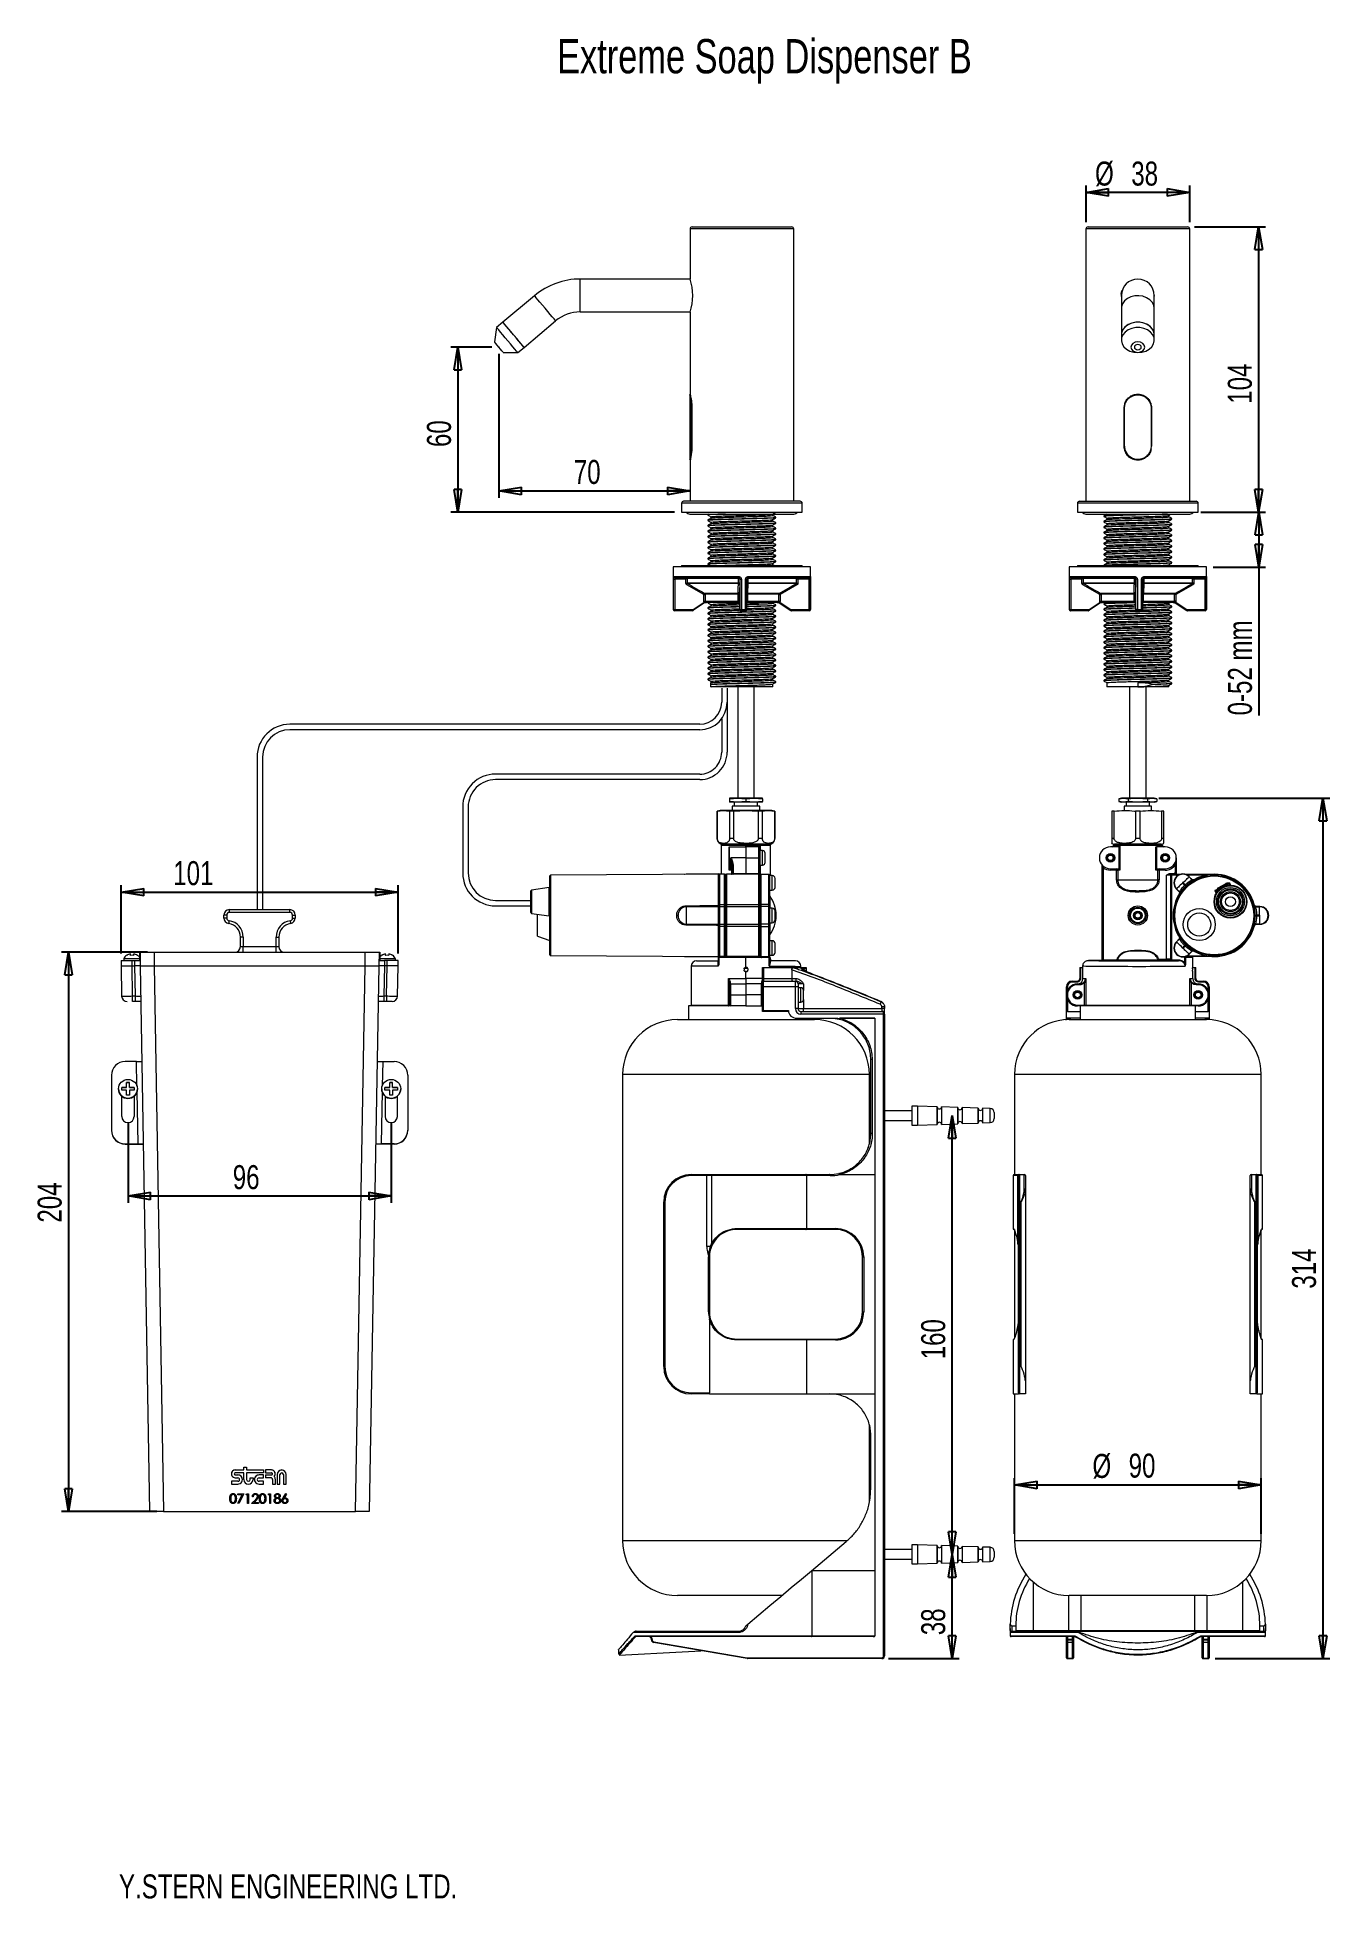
# Model space of a CAD drawing. Header units: millimetres. Extents: x 47 to 989, y 42 to 1399.
import ezdxf

# ---------------------------------------------------------------- set-up
doc = ezdxf.new("R2010")
doc.units = ezdxf.units.MM
doc.header["$LTSCALE"] = 5
doc.header["$PDSIZE"] = -1
doc.layers.add('LEVEL0', color=179, linetype='Continuous')
doc.styles.add('SLDTEXTSTYLE0', font='TXT', dxfattribs={"width": 0.75})
doc.dimstyles.new('SLDDIMSTYLE0', dxfattribs={"dimtxt": 17.5, "dimasz": 16.51, "dimexe": 0, "dimexo": 0.0625, "dimgap": 4.375, "dimtad": 1, "dimdec": 0, "dimlfac": 0.5, "dimrnd": 1e-09, "dimzin": 12, "dimdsep": 46, "dimtxsty": 'SLDTEXTSTYLE0', "dimblk1": 'CLOSED', "dimblk2": 'CLOSED', "dimsah": 1, "dimcen": 0.09, "dimadec": 0, "dimazin": 3, "dimtfac": 1, "dimtdec": 0, "dimtofl": 0, "dimtmove": 0, "dimatfit": 3, "dimldrblk": 'CLOSED', "dimfxl": 0, "dimfrac": 2, "dimtolj": 1, "dimtzin": 12, "dimarcsym": 0})
doc.dimstyles.new('SLDDIMSTYLE1', dxfattribs={"dimtxt": 17.5, "dimasz": 16.51, "dimexe": 0, "dimexo": 0.0625, "dimgap": 4.375, "dimtad": 1, "dimdec": 0, "dimlfac": 0.5, "dimrnd": 1e-09, "dimzin": 12, "dimdsep": 46, "dimtxsty": 'SLDTEXTSTYLE0', "dimblk1": 'CLOSED', "dimblk2": 'CLOSED', "dimsah": 1, "dimcen": 0.09, "dimadec": 0, "dimazin": 3, "dimtfac": 1, "dimtofl": 0, "dimtmove": 0, "dimatfit": 3, "dimldrblk": 'CLOSED', "dimfxl": 0, "dimfrac": 2, "dimtolj": 1, "dimtzin": 12, "dimarcsym": 0})
doc.dimstyles.new('SLDDIMSTYLE2', dxfattribs={"dimtxt": 17.5, "dimasz": 16.51, "dimexe": 0, "dimexo": 0.0625, "dimgap": 4.375, "dimtad": 1, "dimdec": 1, "dimlfac": 0.5, "dimrnd": 1e-09, "dimzin": 12, "dimdsep": 46, "dimtxsty": 'SLDTEXTSTYLE0', "dimblk1": 'CLOSED', "dimblk2": 'CLOSED', "dimsah": 1, "dimcen": 0.09, "dimadec": 0, "dimazin": 3, "dimtfac": 1, "dimtdec": 1, "dimtofl": 0, "dimtmove": 0, "dimatfit": 3, "dimldrblk": 'CLOSED', "dimfxl": 0, "dimfrac": 2, "dimtolj": 1, "dimtzin": 12, "dimarcsym": 0})

msp = doc.modelspace()

# ---------------------------------------------------------------- texts
at = {"layer": 'LEVEL0', "color": 7, "attachment_point": 3, "style": 'SLDTEXTSTYLE0'}
for s, insert, char_height in [('Extreme Soap Dispenser B', (728.29, 1397.95), 25), ('Y.STERN ENGINEERING LTD.', (353.13, 59.41), 17.5)]:
    msp.add_mtext(s, dxfattribs=dict(at, insert=insert, char_height=char_height))

# ---------------------------------------------------------------- blocks, each defined once
blk = doc.blocks.new('_CLOSED')
at = {"color": 0, "linetype": 'ByBlock', "lineweight": -2}
for p, q in [((-1, 0.166667), (0, 0)), ((-1, 0.166667), (-1, -0.166667)), ((0, 0), (-1, -0.166667)), ((0, 0), (-1, 0))]:
    blk.add_line(p, q, dxfattribs=at)
blk = doc.blocks.new('_D')
at = {"layer": 'LEVEL0', "color": 7}
for p, q in [((383.4, 1168.3), (383.4, 1063.4)), ((383.4, 1068.4), (522.8, 1068.4))]:
    blk.add_line(p, q, dxfattribs=at)
at = {"layer": 'LEVEL0', "color": 7, "xscale": 16.51, "yscale": 16.51, "rotation": 180.0000000000004}
blk.add_blockref('_CLOSED', (383.4, 1068.4), dxfattribs=at)
at = {"layer": 'LEVEL0', "color": 7, "xscale": 16.51, "yscale": 16.51}
blk.add_blockref('_CLOSED', (522.8, 1068.4), dxfattribs=at)
at = {"layer": 'LEVEL0', "color": 7, "insert": (438.1, 1091), "char_height": 17.5, "attachment_point": 1, "style": 'SLDTEXTSTYLE0'}
blk.add_mtext('70', dxfattribs=at)
blk = doc.blocks.new('_D_1')
at = {"layer": 'LEVEL0', "color": 7}
for p, q in [((378.4, 1173.3), (348.5, 1173.3)), ((353.5, 1173.3), (353.5, 1052.9)), ((511.6, 1052.9), (348.5, 1052.9))]:
    blk.add_line(p, q, dxfattribs=at)
at = {"layer": 'LEVEL0', "color": 7, "xscale": 16.51, "yscale": 16.51}
for p, rotation in [((353.5, 1173.3), 90.0000000000004), ((353.5, 1052.9), 270.0000000000004)]:
    blk.add_blockref('_CLOSED', p, dxfattribs=dict(at, rotation=rotation))
at = {"layer": 'LEVEL0', "color": 7, "insert": (331, 1100.4), "char_height": 17.5, "attachment_point": 1, "rotation": 90, "style": 'SLDTEXTSTYLE0'}
blk.add_mtext('60', dxfattribs=at)
blk = doc.blocks.new('_D_2')
at = {"layer": 'LEVEL0', "color": 7}
for p, q in [((714, 216.8), (714, 292.8)), ((667.6, 216.8), (719, 216.8))]:
    blk.add_line(p, q, dxfattribs=at)
at = {"layer": 'LEVEL0', "color": 7, "xscale": 16.51, "yscale": 16.51}
for p, rotation in [((714, 292.8, 32.6), 90.00000000000047), ((714, 216.8, 32.6), 270.0000000000005)]:
    blk.add_blockref('_CLOSED', p, dxfattribs=dict(at, rotation=rotation))
at = {"layer": 'LEVEL0', "color": 7, "insert": (691.4, 233.9, 32.6), "char_height": 17.5, "attachment_point": 1, "rotation": 90, "style": 'SLDTEXTSTYLE0'}
blk.add_mtext('38', dxfattribs=at)
blk = doc.blocks.new('_D_3')
at = {"layer": 'LEVEL0', "color": 7}
blk.add_line((714, 292.8), (714, 612.8), dxfattribs=at)
at = {"layer": 'LEVEL0', "color": 7, "xscale": 16.51, "yscale": 16.51}
for p, rotation in [((714, 612.8, 32.6), 90.0000000000004), ((714, 292.8, 32.6), 270.0000000000004)]:
    blk.add_blockref('_CLOSED', p, dxfattribs=dict(at, rotation=rotation))
at = {"layer": 'LEVEL0', "color": 7, "insert": (691.4, 435.1, 32.6), "char_height": 17.5, "attachment_point": 1, "rotation": 90, "style": 'SLDTEXTSTYLE0'}
blk.add_mtext('160', dxfattribs=at)
blk = doc.blocks.new('_D_4')
at = {"layer": 'LEVEL0', "color": 7}
for p, q in [((890.7, 1260.9), (942.5, 1260.9)), ((937.5, 1260.9), (937.5, 1052.9)), ((895.4, 1052.9), (942.5, 1052.9))]:
    blk.add_line(p, q, dxfattribs=at)
at = {"layer": 'LEVEL0', "color": 7, "xscale": 16.51, "yscale": 16.51}
for p, rotation in [((937.5, 1260.9, -12.2), 90.0000000000004), ((937.5, 1052.9, -12.2), 270.0000000000004)]:
    blk.add_blockref('_CLOSED', p, dxfattribs=dict(at, rotation=rotation))
at = {"layer": 'LEVEL0', "color": 7, "insert": (915, 1132), "char_height": 17.5, "attachment_point": 1, "rotation": 90, "style": 'SLDTEXTSTYLE0'}
blk.add_mtext('104', dxfattribs=at)
blk = doc.blocks.new('_D_5')
at = {"layer": 'LEVEL0', "color": 7}
for p, q in [((811.6, 1264.4), (811.6, 1291.1)), ((887.2, 1264.4), (887.2, 1291.1)), ((887.2, 1286.1), (811.6, 1286.1))]:
    blk.add_line(p, q, dxfattribs=at)
at = {"layer": 'LEVEL0', "color": 7, "xscale": 16.51, "yscale": 16.51, "rotation": 180.0000000000004}
blk.add_blockref('_CLOSED', (811.6, 1286.1, -12.2), dxfattribs=at)
at = {"layer": 'LEVEL0', "color": 7, "xscale": 16.51, "yscale": 16.51}
blk.add_blockref('_CLOSED', (887.2, 1286.1, -12.2), dxfattribs=at)
at = {"layer": 'LEVEL0', "color": 7, "char_height": 17.5, "attachment_point": 1, "style": 'SLDTEXTSTYLE0'}
for s, insert in [('%%c', (818.2, 1308.6)), ('38', (844.6, 1308.6))]:
    blk.add_mtext(s, dxfattribs=dict(at, insert=insert))
blk = doc.blocks.new('_D_6')
at = {"layer": 'LEVEL0', "color": 7}
for p, q in [((759.4, 307.8), (759.4, 348.5)), ((759.4, 343.5), (939.4, 343.5)), ((939.4, 307.8), (939.4, 348.5))]:
    blk.add_line(p, q, dxfattribs=at)
at = {"layer": 'LEVEL0', "color": 7, "xscale": 16.51, "yscale": 16.51, "rotation": 180.0000000000004}
blk.add_blockref('_CLOSED', (759.4, 343.5, -12.2), dxfattribs=at)
at = {"layer": 'LEVEL0', "color": 7, "xscale": 16.51, "yscale": 16.51}
blk.add_blockref('_CLOSED', (939.4, 343.5, -12.2), dxfattribs=at)
at = {"layer": 'LEVEL0', "color": 7, "char_height": 17.5, "attachment_point": 1, "style": 'SLDTEXTSTYLE0'}
for s, insert in [('%%c', (816.3, 366.1)), ('90', (842.7, 366.3))]:
    blk.add_mtext(s, dxfattribs=dict(at, insert=insert))
blk = doc.blocks.new('_D_7')
at = {"layer": 'LEVEL0', "color": 7}
for p, q in [((898.4, 1052.9), (942.6, 1052.9)), ((937.6, 1052.9), (937.6, 1012.9)), ((904.4, 1012.9), (942.6, 1012.9)), ((937.6, 1012.9), (937.6, 904.7))]:
    blk.add_line(p, q, dxfattribs=at)
at = {"layer": 'LEVEL0', "color": 7, "xscale": 16.51, "yscale": 16.51}
for p, rotation in [((937.6, 1052.9, -12.2), 90.0000000000004), ((937.6, 1012.9, -12.2), 270.0000000000004)]:
    blk.add_blockref('_CLOSED', p, dxfattribs=dict(at, rotation=rotation))
at = {"layer": 'LEVEL0', "color": 7, "insert": (915.1, 904.7, -12.2), "char_height": 17.5, "attachment_point": 1, "rotation": 90, "style": 'SLDTEXTSTYLE0'}
blk.add_mtext('0-52 mm', dxfattribs=at)
blk = doc.blocks.new('_D_8')
at = {"layer": 'LEVEL0', "color": 7}
for p, q in [((864.8, 844.4), (989.4, 844.4)), ((984.4, 844.4), (984.4, 216.8)), ((905.8, 216.8), (989.4, 216.8))]:
    blk.add_line(p, q, dxfattribs=at)
at = {"layer": 'LEVEL0', "color": 7, "xscale": 16.51, "yscale": 16.51}
for p, rotation in [((984.4, 844.4, -12.2), 90.0000000000004), ((984.4, 216.8, -12.2), 270.0000000000004)]:
    blk.add_blockref('_CLOSED', p, dxfattribs=dict(at, rotation=rotation))
at = {"layer": 'LEVEL0', "color": 7, "insert": (961.8, 486.6, -12.2), "char_height": 17.5, "attachment_point": 1, "rotation": 90, "style": 'SLDTEXTSTYLE0'}
blk.add_mtext('314', dxfattribs=at)
blk = doc.blocks.new('_D_9')
at = {"layer": 'LEVEL0', "color": 7}
for p, q in [((127.2, 732.1), (64.6, 732.1)), ((69.6, 732.1), (69.6, 324.1)), ((134, 324.1), (64.6, 324.1))]:
    blk.add_line(p, q, dxfattribs=at)
at = {"layer": 'LEVEL0', "color": 7, "xscale": 16.51, "yscale": 16.51}
for p, rotation in [((69.6, 732.1, 35.2), 90.0000000000004), ((69.6, 324.1, 35.2), 270.0000000000004)]:
    blk.add_blockref('_CLOSED', p, dxfattribs=dict(at, rotation=rotation))
at = {"layer": 'LEVEL0', "color": 7, "insert": (47.1, 534.8), "char_height": 17.5, "attachment_point": 1, "rotation": 90, "style": 'SLDTEXTSTYLE0'}
blk.add_mtext('204', dxfattribs=at)
blk = doc.blocks.new('_D_10')
at = {"layer": 'LEVEL0', "color": 7}
for p, q in [((108, 731.1), (108, 780.8)), ((108, 775.8), (310, 775.8)), ((310, 731.1), (310, 780.8))]:
    blk.add_line(p, q, dxfattribs=at)
at = {"layer": 'LEVEL0', "color": 7, "xscale": 16.51, "yscale": 16.51, "rotation": 180.0000000000004}
blk.add_blockref('_CLOSED', (108, 775.8, 35.2), dxfattribs=at)
at = {"layer": 'LEVEL0', "color": 7, "xscale": 16.51, "yscale": 16.51}
blk.add_blockref('_CLOSED', (310, 775.8, 35.2), dxfattribs=at)
at = {"layer": 'LEVEL0', "color": 7, "insert": (146, 798.4), "char_height": 17.5, "attachment_point": 1, "style": 'SLDTEXTSTYLE0'}
blk.add_mtext('101', dxfattribs=at)
blk = doc.blocks.new('_D_11')
at = {"layer": 'LEVEL0', "color": 7}
for p, q in [((113, 607.2), (113, 549.2)), ((305, 607.2), (305, 549.2)), ((113, 554.2), (305, 554.2))]:
    blk.add_line(p, q, dxfattribs=at)
at = {"layer": 'LEVEL0', "color": 7, "xscale": 16.51, "yscale": 16.51, "rotation": 180.0000000000004}
blk.add_blockref('_CLOSED', (113, 554.2, 35.2), dxfattribs=at)
at = {"layer": 'LEVEL0', "color": 7, "xscale": 16.51, "yscale": 16.51}
blk.add_blockref('_CLOSED', (305, 554.2, 35.2), dxfattribs=at)
at = {"layer": 'LEVEL0', "color": 7, "insert": (189.4, 576.7, 35.2), "char_height": 17.5, "attachment_point": 1, "style": 'SLDTEXTSTYLE0'}
blk.add_mtext('96', dxfattribs=at)

# ---------------------------------------------------------------- dimensions: what is measured, and where the dimension line sits
at = {"layer": 'LEVEL0', "color": 7}
for base, p1, p2, text, picture, middle in [((811.59, 1286.08), (887.19, 1259.43), (811.59, 1259.43), '%%c<>', '_D_5', (844.35, 1286.08)), ((939.39, 343.5), (759.39, 302.83), (939.39, 302.83), '%%c90', '_D_6', (842.42, 343.5))]:
    dim = msp.add_linear_dim(base=base, p1=p1, p2=p2, text=text, dimstyle='SLDDIMSTYLE0', dxfattribs=at)
    dim.commit()
    dim.dimension.update_dxf_attribs({"geometry": picture, "text_midpoint": middle, "dimtype": 160})
for base, p1, p2, dimstyle, picture, middle in [((937.51, 1052.93), (885.69, 1260.93), (890.39, 1052.93), 'SLDDIMSTYLE0', '_D_4', (937.51, 1151.37)), ((353.51, 1052.93), (383.42, 1173.29), (516.64, 1052.93), 'SLDDIMSTYLE0', '_D_1', (353.51, 1113.32)), ((984.35, 216.83), (859.78, 844.43), (900.79, 216.83), 'SLDDIMSTYLE0', '_D_8', (984.35, 513.13)), ((69.62, 324.06), (132.17, 732.06), (138.97, 324.06), 'SLDDIMSTYLE0', '_D_9', (69.62, 554.16)), ((713.96, 612.83), (731.64, 292.83), (731.64, 612.83), 'SLDDIMSTYLE1', '_D_3', (713.96, 461.56)), ((713.96, 292.83), (662.64, 216.83), (731.64, 292.83), 'SLDDIMSTYLE0', '_D_2', (713.96, 253.92))]:
    dim = msp.add_linear_dim(base=base, p1=p1, p2=p2, angle=90, dimstyle=dimstyle, dxfattribs=at)
    dim.commit()
    dim.dimension.update_dxf_attribs({"geometry": picture, "text_midpoint": middle, "dimtype": 160})
for base, p1, p2, picture, middle in [((522.84, 1068.4), (383.42, 1173.29), (522.84, 1060.93), '_D', (451.03, 1068.4)), ((309.97, 775.81), (107.97, 726.06), (309.97, 726.06), '_D_10', (165.43, 775.81)), ((304.97, 554.17), (112.97, 612.25), (304.97, 612.25), '_D_11', (209.47, 554.17))]:
    dim = msp.add_linear_dim(base=base, p1=p1, p2=p2, dimstyle='SLDDIMSTYLE0', dxfattribs=at)
    dim.commit()
    dim.dimension.update_dxf_attribs({"geometry": picture, "text_midpoint": middle, "dimtype": 160})
dim = msp.add_linear_dim(base=(937.61, 1012.93), p1=(893.39, 1052.93), p2=(899.39, 1012.93), angle=90, text='0-52 mm', dimstyle='SLDDIMSTYLE2', dxfattribs=at)
dim.commit()
dim.dimension.update_dxf_attribs({"geometry": '_D_7', "text_midpoint": (937.61, 953.1), "dimtype": 160})

# ---------------------------------------------------------------- linework, layer by layer
at = {"color": 7, "linetype": 'Continuous', "lineweight": 15}
for p, q in [((522.84, 1259.43), (522.84, 1222.93)), ((524.34, 1260.93), (560.64, 1260.93)), ((560.64, 1260.93), (596.94, 1260.93)), ((598.44, 1060.93), (598.44, 1259.43)), ((811.59, 1259.43), (811.59, 1060.93)), ((813.09, 1260.93), (885.69, 1260.93)), ((887.19, 1060.93), (887.19, 1259.43)), ((522.84, 1222.93), (442.84, 1222.93)), ((409.41, 1210.77), (386.43, 1191.48)), ((837.39, 1210.93), (837.39, 1201.57)), ((861.39, 1210.95), (861.33, 1210.41)), ((861.39, 1201.57), (861.39, 1210.93)), ((442.84, 1198.93), (522.84, 1198.93)), ((522.84, 1198.83), (522.84, 1138.87)), ((837.39, 1201.57), (837.39, 1182.29)), ((861.39, 1182.29), (861.39, 1201.57)), ((381.83, 1187.63), (380.2, 1177.12)), ((386.43, 1191.48), (381.83, 1187.63)), ((401.86, 1173.1), (424.84, 1192.38)), ((837.39, 1182.29), (837.39, 1178.43)), ((861.39, 1178.43), (861.39, 1182.29)), ((386.63, 1169.46), (397.26, 1169.24)), ((397.26, 1169.24), (401.86, 1173.1)), ((522.64, 1138.57), (522.64, 1091.29)), ((524.18, 1128.93), (524.18, 1100.93)), ((839.55, 1130.72), (839.39, 1128.93)), ((839.39, 1100.93), (839.39, 1128.93)), ((856.58, 1135.74), (858.88, 1131.77)), ((858.88, 1131.77), (859.3, 1128.93)), ((858.97, 1131.81), (859.39, 1128.93)), ((859.39, 1128.93), (859.39, 1100.93)), ((839.82, 1098.03), (839.39, 1100.93)), ((839.48, 1100.93), (839.9, 1098.07)), ((859.2, 1098.99), (859.39, 1100.93)), ((522.84, 1090.99), (522.84, 1060.93)), ((839.9, 1098.07), (842.22, 1094.11)), ((856.53, 1093.93), (856.51, 1093.93)), ((516.64, 1059.43), (516.64, 1052.93)), ((603.14, 1060.93), (518.14, 1060.93)), ((604.64, 1052.93), (604.64, 1059.43)), ((805.39, 1059.43), (805.39, 1052.93)), ((806.89, 1060.93), (891.89, 1060.93)), ((893.39, 1052.93), (893.39, 1059.43)), ((516.64, 1052.93), (604.64, 1052.93)), ((522.64, 1051.53), (598.64, 1051.53)), ((535.82, 1051.21), (535.82, 1050.85)), ((535.82, 1047.21), (535.82, 1046.85)), ((536.35, 1051.53), (535.84, 1051.23)), ((538.11, 1049.53), (538.11, 1048.54)), ((538.11, 1045.53), (538.11, 1044.54)), ((583.17, 1050.53), (583.17, 1051.52)), ((583.17, 1046.53), (583.17, 1047.52)), ((585.46, 1048.85), (585.46, 1049.21)), ((805.39, 1052.93), (849.39, 1052.93)), ((811.39, 1051.53), (887.39, 1051.53)), ((824.57, 1050.21), (824.57, 1049.85)), ((824.57, 1046.21), (824.57, 1045.85)), ((826.86, 1048.53), (826.86, 1047.55)), ((849.39, 1052.93), (893.39, 1052.93)), ((871.92, 1049.53), (871.92, 1050.51)), ((871.92, 1045.53), (871.92, 1046.51)), ((874.21, 1047.85), (874.21, 1048.21)), ((535.82, 1043.21), (535.82, 1042.85)), ((535.82, 1039.21), (535.82, 1038.85)), ((535.82, 1035.21), (535.82, 1034.85)), ((538.11, 1041.53), (538.11, 1040.54)), ((538.11, 1037.53), (538.11, 1036.54)), ((538.11, 1033.53), (538.11, 1032.54)), ((583.17, 1042.53), (583.17, 1043.52)), ((583.17, 1038.53), (583.17, 1039.52)), ((583.17, 1034.53), (583.17, 1035.52)), ((585.46, 1044.85), (585.46, 1045.21)), ((585.46, 1040.85), (585.46, 1041.21)), ((585.46, 1036.85), (585.46, 1037.21)), ((585.46, 1032.85), (585.46, 1033.21)), ((824.57, 1042.21), (824.57, 1041.85)), ((824.57, 1038.21), (824.57, 1037.85)), ((824.57, 1034.21), (824.57, 1033.85)), ((826.86, 1044.53), (826.86, 1043.55)), ((826.86, 1040.53), (826.86, 1039.55)), ((826.86, 1036.53), (826.86, 1035.55)), ((826.86, 1032.53), (826.86, 1031.55)), ((871.92, 1041.53), (871.92, 1042.51)), ((871.92, 1037.53), (871.92, 1038.51)), ((871.92, 1033.53), (871.92, 1034.51)), ((874.21, 1043.85), (874.21, 1044.21)), ((874.21, 1039.85), (874.21, 1040.21)), ((874.21, 1035.85), (874.21, 1036.21)), ((874.21, 1031.85), (874.21, 1032.21)), ((535.82, 1031.21), (535.82, 1030.85)), ((535.82, 1027.21), (535.82, 1026.85)), ((535.82, 1023.21), (535.82, 1022.85)), ((535.82, 1019.21), (535.82, 1018.85)), ((538.11, 1029.53), (538.11, 1028.54)), ((538.11, 1025.53), (538.11, 1024.54)), ((538.11, 1021.53), (538.11, 1020.54)), ((583.17, 1030.53), (583.17, 1031.52)), ((583.17, 1026.53), (583.17, 1027.52)), ((583.17, 1022.53), (583.17, 1023.52)), ((583.17, 1018.53), (583.17, 1019.52)), ((585.46, 1028.85), (585.46, 1029.21)), ((585.46, 1024.85), (585.46, 1025.21)), ((585.46, 1020.85), (585.46, 1021.21)), ((824.57, 1030.21), (824.57, 1029.85)), ((824.57, 1026.21), (824.57, 1025.85)), ((824.57, 1022.21), (824.57, 1021.85)), ((826.86, 1028.53), (826.86, 1027.55)), ((826.86, 1024.53), (826.86, 1023.55)), ((826.86, 1020.53), (826.86, 1019.55)), ((871.92, 1029.53), (871.92, 1030.51)), ((871.92, 1025.53), (871.92, 1026.51)), ((871.92, 1021.53), (871.92, 1022.51)), ((871.92, 1017.53), (871.92, 1018.51)), ((874.21, 1027.85), (874.21, 1028.21)), ((874.21, 1023.85), (874.21, 1024.21)), ((874.21, 1019.85), (874.21, 1020.21)), ((510.64, 1012.93), (510.64, 981.93)), ((610.64, 1012.93), (510.64, 1012.93)), ((558.29, 1004.93), (511.86, 1004.93)), ((516.64, 1013.93), (516.64, 1012.93)), ((516.64, 1013.93), (560.64, 1013.93)), ((535.82, 1015.21), (535.82, 1014.85)), ((538.11, 1017.53), (538.11, 1016.54)), ((560.64, 1013.93), (604.64, 1013.93)), ((609.58, 1004.93), (565.29, 1004.93)), ((583.17, 1014.53), (583.17, 1015.52)), ((584.23, 1013.93), (583.17, 1014.54)), ((585.46, 1016.85), (585.46, 1017.21)), ((604.64, 1012.93), (604.64, 1013.93)), ((610.64, 981.93), (610.64, 1012.93)), ((799.39, 1012.93), (799.39, 981.93)), ((899.39, 1012.93), (799.39, 1012.93)), ((847.05, 1004.93), (800.61, 1004.93)), ((805.39, 1013.93), (805.39, 1012.93)), ((805.39, 1013.93), (893.39, 1013.93)), ((824.57, 1018.21), (824.57, 1017.85)), ((824.57, 1014.21), (824.57, 1013.93)), ((826.86, 1016.53), (826.86, 1015.55)), ((898.33, 1004.93), (854.05, 1004.93)), ((871.92, 1013.93), (871.92, 1014.51)), ((874.21, 1015.85), (874.21, 1016.21)), ((893.39, 1012.93), (893.39, 1013.93)), ((899.39, 981.93), (899.39, 1012.93)), ((558.12, 1000.82), (521.08, 1000.82)), ((558.79, 992.85), (558.79, 987.93)), ((564.3, 981.93), (564.3, 1003.93)), ((600.36, 1000.82), (565.03, 1000.82)), ((846.87, 1000.82), (809.83, 1000.82)), ((847.55, 992.85), (847.55, 987.93)), ((853.05, 981.93), (853.05, 1003.93)), ((889.11, 1000.82), (853.79, 1000.82)), ((511.71, 980.93), (511.64, 980.93)), ((524.5, 980.93), (511.71, 980.93)), ((524.5, 980.93), (524.64, 980.96)), ((533.37, 986.72), (525.44, 981.43)), ((533.44, 986.76), (533.37, 986.72)), ((557.75, 986.93), (534.96, 986.93)), ((535.82, 986.93), (535.82, 986.85)), ((535.82, 983.21), (535.82, 982.85)), ((535.82, 979.21), (535.82, 978.85)), ((538.11, 985.53), (538.11, 984.54)), ((538.11, 981.53), (538.11, 980.54)), ((538.11, 977.53), (538.11, 976.54)), ((558.79, 987.25), (558.79, 987.22)), ((558.79, 987.22), (558.79, 987.2)), ((558.79, 987.2), (558.98, 981.91)), ((558.98, 981.93), (558.98, 981.91)), ((560.3, 980.93), (559.99, 980.93)), ((563.3, 980.93), (560.3, 980.93)), ((564.3, 981.93), (564.3, 981.93)), ((586.47, 986.93), (564.75, 986.93)), ((583.17, 986.53), (583.17, 986.93)), ((583.17, 982.53), (583.17, 983.52)), ((583.17, 978.53), (583.17, 979.52)), ((585.46, 984.85), (585.46, 985.21)), ((585.46, 980.85), (585.46, 981.21)), ((587.83, 986.76), (587.9, 986.72)), ((587.9, 986.72), (595.83, 981.43)), ((596.63, 980.95), (596.77, 980.93)), ((596.84, 980.93), (596.77, 980.93)), ((609.63, 980.93), (596.84, 980.93)), ((800.46, 980.93), (800.39, 980.93)), ((813.25, 980.93), (800.46, 980.93)), ((813.25, 980.93), (813.4, 980.96)), ((822.13, 986.72), (814.2, 981.43)), ((822.19, 986.76), (822.13, 986.72)), ((846.5, 986.93), (823.72, 986.93)), ((824.57, 986.21), (824.57, 985.85)), ((824.57, 982.21), (824.57, 981.85)), ((824.57, 978.21), (824.57, 977.85)), ((826.86, 984.53), (826.86, 983.55)), ((826.86, 980.53), (826.86, 979.55)), ((847.54, 987.25), (847.55, 987.22)), ((847.55, 987.22), (847.55, 987.2)), ((847.55, 987.2), (847.73, 981.91)), ((847.73, 981.93), (847.73, 981.91)), ((849.05, 980.93), (848.75, 980.93)), ((852.05, 980.93), (849.05, 980.93)), ((853.05, 981.93), (853.05, 981.93)), ((875.23, 986.93), (853.5, 986.93)), ((871.89, 986.5), (872.64, 986.93)), ((871.92, 985.53), (871.92, 986.51)), ((871.92, 981.53), (871.92, 982.51)), ((871.92, 977.53), (871.92, 978.51)), ((874.21, 983.85), (874.21, 984.21)), ((874.21, 979.85), (874.21, 980.21)), ((876.59, 986.76), (876.65, 986.72)), ((876.65, 986.72), (884.58, 981.43)), ((885.38, 980.95), (885.53, 980.93)), ((885.6, 980.93), (885.53, 980.93)), ((898.39, 980.93), (885.6, 980.93)), ((535.82, 975.21), (535.82, 974.85)), ((535.82, 971.21), (535.82, 970.85)), ((535.82, 967.21), (535.82, 966.85)), ((538.11, 973.53), (538.11, 972.54)), ((538.11, 969.53), (538.11, 968.54)), ((538.11, 965.53), (538.11, 964.54)), ((583.17, 974.53), (583.17, 975.52)), ((583.17, 970.53), (583.17, 971.52)), ((583.17, 966.53), (583.17, 967.52)), ((585.46, 976.85), (585.46, 977.21)), ((585.46, 972.85), (585.46, 973.21)), ((585.46, 968.85), (585.46, 969.21)), ((585.46, 964.85), (585.46, 965.21)), ((824.57, 974.21), (824.57, 973.85)), ((824.57, 970.21), (824.57, 969.85)), ((824.57, 966.21), (824.57, 965.85)), ((826.86, 976.53), (826.86, 975.55)), ((826.86, 972.53), (826.86, 971.55)), ((826.86, 968.53), (826.86, 967.55)), ((826.86, 964.53), (826.86, 963.55)), ((871.92, 973.53), (871.92, 974.51)), ((871.92, 969.53), (871.92, 970.51)), ((871.92, 965.53), (871.92, 966.51)), ((874.21, 975.85), (874.21, 976.21)), ((874.21, 971.85), (874.21, 972.21)), ((874.21, 967.85), (874.21, 968.21)), ((874.21, 963.85), (874.21, 964.21)), ((535.82, 963.21), (535.82, 962.85)), ((535.82, 959.21), (535.82, 958.85)), ((535.82, 955.21), (535.82, 954.85)), ((535.82, 951.21), (535.82, 950.85)), ((538.11, 961.53), (538.11, 960.54)), ((538.11, 957.53), (538.11, 956.54)), ((538.11, 953.53), (538.11, 952.54)), ((583.17, 962.53), (583.17, 963.52)), ((583.17, 958.53), (583.17, 959.52)), ((583.17, 954.53), (583.17, 955.52)), ((583.17, 950.53), (583.17, 951.52)), ((585.46, 960.85), (585.46, 961.21)), ((585.46, 956.85), (585.46, 957.21)), ((585.46, 952.85), (585.46, 953.21)), ((824.57, 962.21), (824.57, 961.85)), ((824.57, 958.21), (824.57, 957.85)), ((824.57, 954.21), (824.57, 953.85)), ((826.86, 960.53), (826.86, 959.55)), ((826.86, 956.53), (826.86, 955.55)), ((826.86, 952.53), (826.86, 951.55)), ((871.92, 961.53), (871.92, 962.51)), ((871.92, 957.53), (871.92, 958.51)), ((871.92, 953.53), (871.92, 954.51)), ((871.92, 949.53), (871.92, 950.51)), ((874.21, 959.85), (874.21, 960.21)), ((874.21, 955.85), (874.21, 956.21)), ((874.21, 951.85), (874.21, 952.21)), ((535.82, 947.21), (535.82, 946.85)), ((535.82, 943.21), (535.82, 942.85)), ((535.82, 939.21), (535.82, 938.85)), ((538.11, 949.53), (538.11, 948.54)), ((538.11, 945.53), (538.11, 944.54)), ((538.11, 941.53), (538.11, 940.54)), ((538.11, 937.53), (538.11, 936.54)), ((583.17, 946.53), (583.17, 947.52)), ((583.17, 942.53), (583.17, 943.52)), ((583.17, 938.53), (583.17, 939.52)), ((585.46, 948.85), (585.46, 949.21)), ((585.46, 944.85), (585.46, 945.21)), ((585.46, 940.85), (585.46, 941.21)), ((585.46, 936.85), (585.46, 937.21)), ((824.57, 950.21), (824.57, 949.85)), ((824.57, 946.21), (824.57, 945.85)), ((824.57, 942.21), (824.57, 941.85)), ((824.57, 938.21), (824.57, 937.85)), ((826.86, 948.53), (826.86, 947.55)), ((826.86, 944.53), (826.86, 943.55)), ((826.86, 940.53), (826.86, 939.55)), ((871.92, 945.53), (871.92, 946.51)), ((871.92, 941.53), (871.92, 942.51)), ((871.92, 937.53), (871.92, 938.51)), ((874.21, 947.85), (874.21, 948.21)), ((874.21, 943.85), (874.21, 944.21)), ((874.21, 939.85), (874.21, 940.21)), ((535.82, 935.21), (535.82, 934.85)), ((535.82, 931.21), (535.82, 930.85)), ((538.11, 933.53), (538.11, 932.54)), ((538.11, 929.53), (538.11, 928.53)), ((538.11, 927.48), (538.11, 927.13)), ((583.17, 925.53), (538.11, 925.53)), ((557.64, 925.53), (557.64, 844.43)), ((569.64, 844.43), (569.64, 925.53)), ((583.17, 934.53), (583.17, 935.52)), ((583.17, 930.53), (583.17, 931.52)), ((583.17, 925.53), (583.17, 927.52)), ((585.46, 932.85), (585.46, 933.21)), ((585.46, 928.85), (585.46, 929.21)), ((824.57, 934.21), (824.57, 933.85)), ((824.57, 930.21), (824.57, 929.85)), ((826.86, 936.53), (826.86, 935.55)), ((826.86, 932.53), (826.86, 931.55)), ((826.86, 928.53), (826.86, 925.53)), ((849.39, 925.53), (826.86, 925.53)), ((843.39, 925.53), (843.39, 844.43)), ((871.92, 925.53), (849.39, 925.53)), ((855.39, 844.43), (855.39, 925.53)), ((859.8, 927.48), (859.8, 927.13)), ((871.92, 933.53), (871.92, 934.51)), ((871.92, 929.53), (871.92, 930.51)), ((871.92, 925.53), (871.92, 926.51)), ((874.21, 935.85), (874.21, 936.21)), ((874.21, 931.85), (874.21, 932.21)), ((874.21, 927.85), (874.21, 928.21)), ((551.64, 843.93), (557.64, 844.43)), ((551.64, 844.43), (551.64, 843.93)), ((557.64, 844.43), (551.64, 844.43)), ((551.64, 843.93), (551.64, 841.92)), ((557.64, 841.43), (551.64, 841.92)), ((551.64, 841.92), (551.64, 841.43)), ((557.64, 844.43), (563.64, 843.93)), ((569.64, 844.43), (557.64, 844.43)), ((563.64, 841.92), (557.64, 841.43)), ((563.64, 843.93), (569.64, 844.43)), ((563.64, 843.93), (563.64, 841.92)), ((569.64, 841.43), (563.64, 841.92)), ((569.64, 844.43), (575.64, 843.93)), ((575.64, 844.43), (569.64, 844.43)), ((575.64, 841.92), (569.64, 841.43)), ((575.64, 843.93), (575.64, 844.43)), ((575.64, 843.93), (575.64, 841.92)), ((575.64, 841.43), (575.64, 841.92)), ((837.39, 844.43), (835.53, 843.93)), ((835.53, 843.93), (839, 844.43)), ((835.53, 843.93), (835.53, 841.92)), ((835.53, 841.92), (837.39, 841.43)), ((839, 841.43), (835.53, 841.92)), ((839, 844.43), (837.39, 844.43)), ((839, 844.43), (842.46, 843.93)), ((849.39, 844.43), (839, 844.43)), ((842.46, 841.92), (839, 841.43)), ((842.46, 843.93), (842.46, 841.92)), ((849.39, 844.43), (856.32, 843.93)), ((859.78, 844.43), (849.39, 844.43)), ((856.32, 841.92), (849.39, 841.43)), ((856.32, 843.93), (859.78, 844.43)), ((856.32, 843.93), (856.32, 841.92)), ((859.78, 841.43), (856.32, 841.92)), ((859.78, 844.43), (863.25, 843.93)), ((861.39, 844.43), (859.78, 844.43)), ((863.25, 841.92), (859.78, 841.43)), ((863.25, 843.93), (861.39, 844.43)), ((861.39, 841.43), (863.25, 841.92)), ((863.25, 843.93), (863.25, 841.92)), ((544.84, 835.43), (542.64, 834.84)), ((542.64, 834.84), (542.64, 814.83)), ((542.71, 834.84), (542.64, 834.84)), ((542.71, 814.83), (542.71, 834.84)), ((554.24, 835.43), (544.84, 835.43)), ((557.64, 841.43), (551.64, 841.43)), ((554.69, 834.84), (551.65, 834.84)), ((551.65, 834.84), (551.65, 814.83)), ((553.64, 838.43), (553.64, 835.43)), ((573.64, 838.43), (553.64, 838.43)), ((582.44, 835.43), (554.24, 835.43)), ((554.69, 814.83), (554.69, 834.84)), ((555.14, 841.43), (555.14, 838.43)), ((569.64, 841.43), (557.64, 841.43)), ((575.64, 841.43), (569.64, 841.43)), ((572.14, 838.43), (572.14, 841.43)), ((572.58, 834.84), (572.58, 814.83)), ((575.62, 834.84), (572.58, 834.84)), ((573.64, 835.43), (573.64, 838.43)), ((575.62, 814.83), (575.62, 834.84)), ((584.64, 834.84), (582.44, 835.43)), ((584.64, 834.84), (584.56, 834.84)), ((584.56, 834.84), (584.56, 814.83)), ((584.64, 814.83), (584.64, 834.84)), ((830.39, 834.84), (830.39, 814.83)), ((832.14, 834.84), (830.39, 834.84)), ((832.14, 814.83), (832.14, 834.84)), ((839, 841.43), (837.39, 841.43)), ((849.39, 841.43), (839, 841.43)), ((839.39, 838.43), (839.39, 835.36)), ((859.39, 838.43), (839.39, 838.43)), ((840.89, 841.43), (840.89, 838.43)), ((847.64, 834.84), (847.64, 814.83)), ((851.14, 834.84), (847.64, 834.84)), ((859.78, 841.43), (849.39, 841.43)), ((851.14, 814.83), (851.14, 834.84)), ((857.89, 838.43), (857.89, 841.43)), ((859.39, 835.33), (859.39, 838.43)), ((861.39, 841.43), (859.78, 841.43)), ((866.64, 834.84), (866.64, 814.83)), ((868.39, 834.84), (866.64, 834.84)), ((868.39, 814.83), (868.39, 834.84)), ((545.64, 809.83), (545.64, 788.83)), ((546.64, 810.83), (563.64, 810.83)), ((555.14, 810.83), (546.64, 810.83)), ((551.44, 808.83), (551.64, 808.83)), ((551.64, 792.83), (551.64, 808.83)), ((551.64, 808.83), (563.64, 808.83)), ((580.64, 810.83), (555.14, 810.83)), ((563.64, 810.83), (563.64, 809.83)), ((563.64, 810.83), (580.64, 810.83)), ((563.64, 809.83), (563.64, 809.43)), ((563.64, 808.83), (563.64, 809.43)), ((563.64, 808.83), (563.64, 800.83)), ((573.04, 808.83), (563.64, 808.83)), ((573.64, 808.23), (573.64, 800.83)), ((575.64, 806.13), (573.64, 806.13)), ((577.64, 797.53), (577.64, 804.13)), ((581.64, 787.86), (581.64, 809.83)), ((835.18, 808.83), (829.39, 808.83)), ((831.39, 809.83), (831.39, 809.43)), ((832.39, 810.83), (866.39, 810.83)), ((864.11, 810.83), (832.39, 810.83)), ((862.63, 808.83), (863.07, 808.83)), ((869.39, 808.83), (863.07, 808.83)), ((866.39, 810.83), (864.11, 810.83)), ((867.39, 809.83), (867.39, 808.83)), ((867.39, 809.83), (867.39, 809.43)), ((420.55, 758.82), (420.55, 787.58)), ((543.55, 788.82), (421.15, 788.18)), ((543.55, 789.06), (520.1, 788.85)), ((548.04, 788.83), (544.24, 788.83)), ((548.04, 788.83), (548.44, 788.83)), ((548.44, 788.83), (549.44, 788.83)), ((548.64, 788.23), (548.64, 766.63)), ((548.84, 766.63), (548.84, 788.23)), ((573.04, 788.83), (549.44, 788.83)), ((551.64, 792.83), (552.64, 792.83)), ((553.64, 789.63), (553.64, 795.7)), ((553.64, 789.43), (553.64, 789.63)), ((563.64, 789.03), (554.24, 789.03)), ((563.64, 800.83), (563.64, 789.43)), ((563.64, 789.43), (563.64, 789.03)), ((563.64, 789.03), (563.64, 788.83)), ((573.79, 789.03), (563.64, 789.03)), ((573.04, 788.83), (574.04, 788.83)), ((573.64, 800.83), (573.64, 789.77)), ((573.64, 795.53), (575.64, 795.53)), ((573.64, 789.43), (573.64, 789.83)), ((573.64, 788.23), (573.64, 766.63)), ((574.02, 788.87), (573.79, 789.03)), ((573.84, 766.63), (573.84, 788.23)), ((574.04, 788.83), (574.44, 788.83)), ((574.44, 788.83), (580.24, 788.83)), ((580.84, 788.23), (580.84, 766.63)), ((582.84, 787.86), (580.84, 787.86)), ((823.39, 726.51), (823.39, 793.63)), ((829.39, 792.83), (834.66, 792.83)), ((864.12, 792.83), (869.39, 792.83)), ((873.07, 788.83), (873.99, 788.83)), ((873.39, 726.83), (873.39, 788.23)), ((873.99, 788.83), (880.49, 788.83)), ((876.99, 789.03), (876.59, 789.03)), ((877.39, 795.7), (877.39, 789.43)), ((883.93, 788.83), (905.39, 788.83)), ((406.75, 760.94), (406.75, 776.71)), ((420.03, 779.09), (407.27, 777.3)), ((580.84, 777.26), (582.84, 777.26)), ((584.84, 779.26), (584.84, 785.86)), ((877.54, 778.05), (879.57, 775.95)), ((879.77, 776.03), (877.69, 778.19)), ((886.74, 786.93), (888.82, 784.77)), ((888.91, 784.97), (886.88, 787.07)), ((906.59, 775.1), (905.67, 776.75)), ((906.1, 777.22), (915.53, 782.48)), ((907.48, 778.68), (911.54, 780.94)), ((907.48, 778.68), (907.77, 778.15)), ((907.48, 778.68), (907.77, 778.15)), ((907.48, 778.68), (907.48, 778.68)), ((914.67, 782.69), (913.49, 782.03)), ((913.78, 781.51), (913.49, 782.03)), ((914.67, 782.69), (914.96, 782.16)), ((916.15, 782.6), (917.07, 780.94)), ((186.97, 763.06), (230.97, 763.06)), ((407.27, 760.34), (420.03, 758.55)), ((520.1, 765.11), (543.55, 765.32)), ((544.24, 765.33), (548.04, 765.33)), ((548.64, 766.63), (548.64, 764.73)), ((548.64, 764.73), (548.64, 752.93)), ((548.84, 764.73), (548.84, 766.63)), ((548.84, 752.93), (548.84, 764.73)), ((549.44, 765.33), (573.04, 765.33)), ((573.64, 766.63), (573.64, 764.73)), ((573.64, 764.73), (573.64, 752.93)), ((573.84, 764.73), (573.84, 766.63)), ((573.84, 752.93), (573.84, 764.73)), ((580.24, 765.33), (574.44, 765.33)), ((580.84, 766.63), (580.84, 764.73)), ((580.84, 764.73), (580.84, 752.93)), ((582.84, 764.13), (580.84, 764.13)), ((584.84, 755.53), (584.84, 762.13)), ((935.14, 765.11), (938.14, 765.11)), ((938.14, 765.32), (935.21, 765.32)), ((936.24, 765.33), (938.39, 765.33)), ((182.97, 756.91), (182.97, 759.06)), ((234.97, 759.06), (234.97, 756.91)), ((411.55, 743.7), (411.55, 759.74)), ((420.55, 730.07), (420.55, 758.82)), ((514.15, 758.53), (514.15, 759.11)), ((520.1, 752.53), (543.55, 752.33)), ((544.24, 752.33), (548.04, 752.33)), ((548.64, 752.93), (548.64, 751.02)), ((548.64, 751.02), (548.64, 729.43)), ((548.84, 751.02), (548.84, 752.93)), ((548.84, 729.43), (548.84, 751.02)), ((549.44, 752.33), (573.04, 752.33)), ((573.64, 752.93), (573.64, 751.02)), ((573.64, 751.02), (573.64, 729.43)), ((573.84, 751.02), (573.84, 752.93)), ((573.84, 729.43), (573.84, 751.02)), ((580.24, 752.33), (574.44, 752.33)), ((580.84, 753.53), (582.84, 753.53)), ((580.84, 752.93), (580.84, 751.02)), ((580.84, 751.02), (580.84, 729.43)), ((938.14, 752.53), (935.14, 752.53)), ((935.21, 752.33), (938.14, 752.33)), ((938.39, 752.33), (936.24, 752.33)), ((194.97, 736.06), (194.97, 743.06)), ((222.97, 743.06), (222.97, 736.06)), ((411.55, 743.7), (420.55, 740.5)), ((582.84, 740.39), (580.84, 740.39)), ((584.84, 731.79), (584.84, 738.39)), ((879.57, 741.7), (877.54, 739.6)), ((877.69, 739.45), (879.77, 741.61)), ((107.97, 726.06), (107.97, 722.06)), ((107.97, 726.06), (115.97, 726.06)), ((107.97, 722.06), (108.35, 699.99)), ((107.97, 722.06), (115.97, 722.06)), ((107.97, 722.06), (115.97, 722.06)), ((109.87, 727.06), (109.87, 726.06)), ((115.97, 727.06), (109.87, 727.06)), ((121.36, 727.06), (115.97, 727.06)), ((115.97, 726.06), (117.91, 726.06)), ((115.97, 722.06), (117.98, 722.06)), ((117.91, 726.06), (121.37, 726.06)), ((121.98, 722.06), (117.98, 722.06)), ((121.27, 732.06), (121.37, 726.06)), ((121.27, 732.06), (121.81, 732.06)), ((121.81, 732.06), (121.98, 722.06)), ((121.81, 732.06), (132.17, 732.06)), ((121.98, 722.06), (122.59, 722.06)), ((128.97, 324.06), (122.02, 722.06)), ((122.59, 722.06), (128.7, 722.06)), ((128.7, 722.06), (132.17, 722.06)), ((132.17, 732.06), (285.77, 732.06)), ((132.17, 722.06), (285.77, 722.06)), ((285.77, 732.06), (296.13, 732.06)), ((285.77, 722.06), (289.23, 722.06)), ((295.92, 722.06), (288.97, 324.06)), ((289.23, 722.06), (295.35, 722.06)), ((295.35, 722.06), (295.96, 722.06)), ((296.13, 732.06), (295.96, 722.06)), ((299.96, 722.06), (295.96, 722.06)), ((296.13, 732.06), (296.67, 732.06)), ((296.67, 732.06), (296.56, 726.06)), ((296.56, 726.06), (300.03, 726.06)), ((301.97, 727.06), (296.58, 727.06)), ((301.97, 722.06), (299.96, 722.06)), ((301.97, 726.06), (300.03, 726.06)), ((308.07, 727.06), (301.97, 727.06)), ((309.97, 726.06), (301.97, 726.06)), ((309.97, 722.06), (301.97, 722.06)), ((309.97, 722.06), (301.97, 722.06)), ((305.86, 729.8), (305.85, 729.7)), ((308.07, 726.06), (308.07, 727.06)), ((309.58, 699.99), (309.97, 722.06)), ((309.97, 722.06), (309.97, 726.06)), ((421.15, 729.47), (543.55, 728.83)), ((520.1, 728.79), (543.55, 728.59)), ((523.64, 721.69), (523.64, 693.43)), ((543.55, 728.59), (543.64, 728.6)), ((543.64, 724.1), (543.64, 728.23)), ((548.04, 728.83), (544.24, 728.83)), ((545.88, 728.72), (545.89, 728.72)), ((547.24, 728.63), (563.64, 728.63)), ((548.44, 728.83), (548.04, 728.83)), ((549.44, 728.83), (548.44, 728.83)), ((573.04, 728.83), (549.44, 728.83)), ((562.24, 719.83), (562.24, 718.83)), ((564.95, 720.23), (562.31, 720.23)), ((563.64, 720.83), (563.24, 720.83)), ((563.64, 728.83), (563.64, 728.63)), ((563.64, 728.63), (563.64, 728.03)), ((563.64, 728.63), (575.24, 728.63)), ((563.64, 720.83), (563.64, 728.03)), ((563.64, 720.83), (563.64, 720.23)), ((563.64, 720.83), (564.04, 720.83)), ((565.04, 719.83), (565.04, 718.83)), ((574.04, 728.83), (573.04, 728.83)), ((574.44, 728.83), (574.04, 728.83)), ((574.44, 728.83), (580.24, 728.83)), ((575.64, 720.83), (575.92, 720.83)), ((575.64, 712.83), (575.64, 720.83)), ((575.92, 720.83), (603.25, 720.83)), ((576.41, 720.74), (598.25, 720.74)), ((580.84, 729.79), (582.84, 729.79)), ((580.84, 728.23), (580.84, 724.24)), ((603.25, 720.83), (604.71, 720.83)), ((603.64, 720.83), (603.64, 721.66)), ((604.71, 720.83), (607.64, 720.83)), ((607.84, 717.85), (607.84, 719.95)), ((807.05, 720.75), (807.05, 712.83)), ((807.14, 720.83), (807.65, 720.83)), ((807.65, 720.83), (809.39, 720.83)), ((809.39, 712.83), (809.39, 722)), ((809.39, 712.83), (809.39, 721.97)), ((823.39, 726), (813.39, 726)), ((823.39, 725.92), (823.39, 726.51)), ((870.39, 725.9), (864.26, 725.9)), ((864.44, 726.9), (870.39, 726.9)), ((870.39, 725.9), (870.39, 726.9)), ((905.39, 728.83), (885.06, 728.83)), ((885.52, 728.72), (885.54, 728.72)), ((885.53, 728.63), (888.79, 728.63)), ((885.54, 728.7), (885.56, 728.72)), ((888.82, 732.87), (886.74, 730.72)), ((886.88, 730.57), (888.91, 732.68)), ((889.37, 719.83), (889.37, 718.83)), ((889.39, 720.83), (889.39, 728.03)), ((889.39, 720.83), (889.39, 720.83)), ((889.39, 720.83), (891.13, 720.83)), ((891.13, 720.83), (891.64, 720.83)), ((891.73, 712.83), (891.73, 720.75)), ((551.64, 700.83), (551.64, 708.23)), ((552.24, 708.83), (563.64, 708.83)), ((563.24, 717.83), (563.64, 717.83)), ((563.64, 712.83), (563.64, 717.83)), ((564.04, 717.83), (563.64, 717.83)), ((563.64, 712.83), (563.64, 708.83)), ((563.64, 708.83), (563.64, 700.83)), ((575.04, 708.83), (563.64, 708.83)), ((575.64, 706.83), (575.64, 710.23)), ((575.64, 688.83), (575.64, 706.83)), ((576.24, 710.83), (599.64, 710.83)), ((596.99, 719.11), (596.99, 712.83)), ((599.64, 710.83), (599.98, 710.83)), ((601.64, 708.83), (601.64, 706.83)), ((601.64, 706.83), (601.64, 690.83)), ((603.64, 706.13), (601.64, 706.13)), ((611.2, 716.41), (611.19, 716.38)), ((797.39, 689.43), (797.39, 706.83)), ((801.39, 710.83), (804.94, 710.83)), ((805.39, 708.83), (806.89, 708.83)), ((889.39, 717.83), (889.39, 717.83)), ((889.39, 712.83), (889.39, 717.83)), ((891.89, 708.83), (893.39, 708.83)), ((893.84, 710.83), (897.39, 710.83)), ((901.39, 706.83), (901.39, 689.43)), ((116.35, 696.06), (116.35, 700.06)), ((118.4, 696.06), (116.35, 696.06)), ((122.47, 696.06), (118.4, 696.06)), ((299.53, 696.06), (295.46, 696.06)), ((301.58, 696.06), (299.53, 696.06)), ((521.64, 692.83), (521.64, 682.83)), ((552.24, 692.83), (521.64, 692.83)), ((551.64, 693.43), (551.64, 700.83)), ((563.64, 692.83), (552.24, 692.83)), ((563.64, 700.83), (563.64, 692.83)), ((563.64, 692.83), (575.04, 692.83)), ((575.64, 692.83), (575.04, 692.83)), ((601.64, 695.53), (603.64, 695.53)), ((605.64, 697.53), (605.64, 704.13)), ((808.97, 692.83), (805.39, 692.83)), ((807.39, 692.83), (807.39, 682.83)), ((889.81, 692.83), (808.97, 692.83)), ((893.39, 692.83), (889.81, 692.83)), ((891.39, 682.83), (891.39, 692.83)), ((513.64, 682.83), (613.64, 682.83)), ((594.64, 688.83), (575.64, 688.83)), ((600.55, 683.82), (629.16, 683.82)), ((603.64, 688.83), (662.64, 688.83)), ((605.64, 682.83), (605.64, 683.82)), ((657.64, 683.82), (657.64, 569.83)), ((664.64, 692.18), (664.64, 690.83)), ((664.64, 686.83), (664.64, 690.83)), ((664.64, 686.83), (664.64, 218.83)), ((797.2, 682.53), (797.38, 683.77)), ((797.38, 683.77), (797.39, 683.79)), ((797.39, 683.82), (797.39, 689.43)), ((807.39, 683.82), (797.39, 683.82)), ((797.99, 688.83), (807.39, 688.83)), ((800.36, 683.68), (798.37, 683.68)), ((799.39, 682.83), (845.04, 682.83)), ((800.2, 682.79), (800.36, 683.68)), ((800.39, 683.82), (800.36, 683.68)), ((800.38, 682.83), (800.39, 683.82)), ((845.04, 682.83), (899.39, 682.83)), ((891.39, 688.83), (900.79, 688.83)), ((901.39, 683.82), (891.39, 683.82)), ((898.39, 683.82), (898.4, 682.83)), ((898.39, 683.82), (898.42, 683.68)), ((898.42, 683.68), (898.58, 682.83)), ((900.41, 683.68), (898.42, 683.68)), ((901.39, 689.43), (901.39, 683.82)), ((901.4, 683.77), (901.57, 682.57)), ((119.24, 652.24), (110.97, 652.24)), ((298.7, 652.24), (306.97, 652.24)), ((654.64, 599.83), (654.64, 653.83)), ((100.97, 642.24), (100.97, 602.25)), ((316.97, 642.24), (316.97, 602.25)), ((473.64, 642.83), (473.64, 302.83)), ((653.64, 592.84), (653.64, 642.83)), ((759.39, 642.83), (759.39, 569.83)), ((939.39, 569.83), (939.39, 642.83)), ((106.07, 632.3), (106.07, 632.25)), ((108.37, 633.32), (111.97, 633.34)), ((111.97, 633.3), (108.37, 633.3)), ((108.47, 612.25), (108.47, 627.02)), ((111.97, 636.92), (113.97, 636.92)), ((113.97, 636.9), (111.97, 636.9)), ((111.97, 627.72), (111.97, 631.34)), ((113.97, 627.72), (111.97, 627.72)), ((117.57, 633.3), (113.97, 633.3)), ((117.57, 631.32), (113.97, 631.34)), ((117.47, 627.02), (117.47, 612.25)), ((117.57, 633.32), (117.57, 631.32)), ((119.87, 632.25), (119.87, 632.3)), ((298.07, 632.3), (298.07, 632.25)), ((300.37, 633.32), (303.97, 633.34)), ((303.97, 633.3), (300.37, 633.3)), ((300.47, 627.02), (300.47, 612.25)), ((303.97, 636.92), (305.97, 636.92)), ((305.97, 636.9), (303.97, 636.9)), ((303.97, 627.72), (303.97, 631.34)), ((305.97, 627.72), (303.97, 627.72)), ((309.57, 633.3), (305.97, 633.3)), ((309.57, 631.32), (305.97, 631.34)), ((309.47, 612.25), (309.47, 627.02)), ((309.57, 633.32), (309.57, 631.32)), ((311.87, 632.25), (311.87, 632.3)), ((684.64, 616.33), (664.64, 616.33)), ((688.64, 619.83), (684.64, 619.83)), ((684.64, 619.83), (684.64, 605.83)), ((703.04, 619.32), (688.64, 619.83)), ((688.64, 619.83), (688.64, 605.83)), ((703.04, 606.33), (703.04, 619.32)), ((703.04, 619.27), (703.04, 606.38)), ((718.04, 618.8), (706.23, 619.21)), ((706.23, 619.21), (706.23, 612.83)), ((706.23, 612.83), (706.23, 606.44)), ((718.04, 606.85), (718.04, 618.8)), ((718.04, 618.74), (718.04, 606.91)), ((733.04, 618.27), (721.23, 618.69)), ((721.23, 618.69), (721.23, 612.83)), ((721.23, 612.83), (721.23, 606.96)), ((733.04, 607.38), (733.04, 618.27)), ((733.04, 618.22), (733.04, 607.43)), ((741.74, 617.97), (736.23, 618.16)), ((736.23, 618.16), (736.23, 612.83)), ((736.23, 612.83), (736.23, 607.49)), ((744.64, 614.97), (744.64, 610.68)), ((100.97, 602.25), (100.97, 602.08)), ((316.97, 602.25), (316.97, 602.08)), ((664.64, 609.33), (684.64, 609.33)), ((684.64, 605.83), (688.64, 605.83)), ((688.64, 605.83), (703.04, 606.33)), ((706.23, 606.44), (718.04, 606.85)), ((721.23, 606.96), (733.04, 607.38)), ((736.23, 607.49), (741.74, 607.68)), ((110.97, 592.25), (120.29, 592.25)), ((110.97, 592.08), (124.29, 592.08)), ((306.97, 592.08), (293.65, 592.08)), ((306.97, 592.25), (297.65, 592.25)), ((652.76, 589.59), (652.58, 588.92)), ((505.93, 559.12), (505.3, 557.59)), ((523.64, 569.83), (535.21, 569.83)), ((535.21, 569.83), (538.74, 569.83)), ((538.74, 569.83), (607.29, 569.83)), ((607.29, 569.83), (624.64, 569.83)), ((632, 569.83), (657.64, 569.83)), ((657.64, 569.83), (657.64, 409.83)), ((758.39, 569.03), (758.39, 530.43)), ((759.19, 569.83), (762.69, 569.83)), ((762.39, 549.83), (762.39, 569.03)), ((762.69, 569.83), (763.19, 569.83)), ((763.19, 569.83), (766.59, 569.83)), ((767.39, 569.03), (767.39, 558.75)), ((767.39, 558.75), (767.39, 419.29)), ((931.39, 558.75), (931.39, 569.03)), ((931.39, 419.29), (931.39, 558.75)), ((932.19, 569.83), (935.59, 569.83)), ((935.59, 569.83), (936.09, 569.83)), ((936.09, 569.83), (939.59, 569.83)), ((936.39, 569.03), (936.39, 549.83)), ((940.39, 530.43), (940.39, 569.03)), ((503.64, 429.83), (503.64, 549.83)), ((762.39, 429.83), (762.39, 549.83)), ((936.39, 549.83), (936.39, 429.83)), ((607.39, 529.83), (556.95, 529.83)), ((628.64, 529.83), (607.39, 529.83)), ((759.24, 529.83), (758.99, 529.83)), ((759.39, 529.86), (759.39, 450.52)), ((539.22, 519.07), (538.43, 517.37)), ((761.92, 519.35), (762.12, 517.59)), ((936.66, 517.59), (936.86, 519.35)), ((939.39, 450.51), (939.39, 529.14)), ((536.95, 509.83), (536.95, 469.83)), ((648.64, 469.83), (648.64, 509.83)), ((536.95, 464.22), (536.95, 410.63)), ((556.95, 449.83), (607.39, 449.83)), ((607.39, 449.83), (628.64, 449.83)), ((758.39, 449.23), (758.39, 409.8)), ((758.99, 449.75), (759.02, 449.77)), ((939.54, 449.83), (939.79, 449.83)), ((940.39, 409.8), (940.39, 449.23)), ((762.39, 410.63), (762.39, 429.83)), ((936.39, 429.83), (936.39, 410.63)), ((534.47, 409.83), (523.64, 409.83)), ((536.95, 409.83), (534.47, 409.83)), ((607.68, 409.83), (624.64, 409.83)), ((657.64, 409.83), (657.64, 280.83)), ((759.39, 409.83), (759.39, 302.83)), ((767.39, 409.83), (763.19, 409.83)), ((767.39, 419.29), (767.39, 409.83)), ((931.39, 409.83), (931.39, 419.29)), ((935.59, 409.83), (931.39, 409.83)), ((939.39, 302.83), (939.39, 409.83)), ((653.64, 331.23), (653.64, 387.18)), ((654.64, 340.5), (654.64, 379.83)), ((191.25, 354.38), (197.44, 354.38)), ((191.25, 354.37), (197.44, 354.37)), ((197.44, 356.4), (199.51, 356.4)), ((197.44, 356.39), (197.44, 356.4)), ((197.44, 356.39), (199.51, 356.39)), ((197.44, 354.37), (197.44, 356.39)), ((199.51, 356.39), (199.51, 356.4)), ((199.51, 356.39), (199.51, 354.37)), ((199.51, 354.38), (211.89, 354.38)), ((199.51, 354.37), (211.89, 354.37)), ((211.89, 354.37), (211.89, 354.38)), ((211.89, 354.37), (211.89, 352.3)), ((217.57, 354.38), (213.19, 354.38)), ((213.19, 354.37), (213.19, 354.38)), ((217.57, 354.37), (213.19, 354.37)), ((213.19, 354.37), (213.19, 352.3)), ((188.41, 351.54), (188.41, 351.53)), ((193.06, 346.12), (188.45, 346.12)), ((188.45, 346.11), (188.45, 346.12)), ((188.45, 346.11), (188.45, 344.04)), ((193.06, 346.11), (188.45, 346.11)), ((188.45, 344.04), (193.05, 344.04)), ((197.44, 352.3), (191.25, 352.3)), ((191.25, 350.76), (193.05, 350.76)), ((191.25, 350.75), (193.05, 350.75)), ((191.25, 348.69), (193.06, 348.69)), ((196.41, 347.4), (196.41, 347.41)), ((197.44, 347.4), (197.44, 352.3)), ((211.89, 352.3), (199.51, 352.3)), ((199.51, 352.3), (199.51, 347.4)), ((202.09, 348.7), (204.15, 348.7)), ((202.09, 348.69), (202.09, 348.7)), ((202.09, 347.4), (202.09, 348.69)), ((202.09, 348.69), (204.15, 348.69)), ((204.15, 348.69), (204.15, 348.7)), ((204.15, 348.69), (204.15, 347.4)), ((205.18, 347.41), (205.18, 347.4)), ((211.89, 350.76), (208.54, 350.76)), ((211.89, 350.75), (208.54, 350.75)), ((208.54, 348.69), (211.89, 348.69)), ((211.89, 346.12), (208.54, 346.12)), ((211.89, 346.11), (208.54, 346.11)), ((208.54, 344.04), (211.89, 344.04)), ((211.89, 350.75), (211.89, 350.76)), ((211.89, 348.69), (211.89, 350.75)), ((211.89, 346.11), (211.89, 346.12)), ((211.89, 344.04), (211.89, 346.11)), ((213.19, 352.3), (217.57, 352.3)), ((213.19, 350.76), (217.57, 350.76)), ((213.19, 350.75), (213.19, 350.76)), ((213.19, 350.75), (213.19, 348.69)), ((213.19, 350.75), (217.57, 350.75)), ((217.06, 348.69), (213.19, 348.69)), ((218.35, 347.4), (218.35, 344.04)), ((218.35, 344.04), (220.43, 344.04)), ((220.41, 351.53), (220.41, 351.54)), ((220.43, 347.4), (220.43, 347.41)), ((220.43, 344.04), (220.43, 347.4)), ((221.71, 351.01), (221.71, 351.02)), ((221.71, 351.01), (221.71, 344.04)), ((221.71, 344.04), (223.77, 344.04)), ((223.77, 344.04), (223.77, 351.01)), ((226.35, 351.01), (226.35, 344.04)), ((226.35, 344.04), (228.41, 344.04)), ((228.41, 351.01), (228.41, 351.02)), ((228.41, 344.04), (228.41, 351.01)), ((187.24, 333.54), (187.24, 333.55)), ((189.58, 337.22), (189.58, 337.24)), ((189.6, 330.58), (189.6, 330.6)), ((191.1, 331.79), (191.1, 331.8)), ((191.99, 333.54), (191.99, 333.55)), ((193.07, 337.06), (197.38, 337.06)), ((193.07, 337.05), (193.07, 337.06)), ((193.07, 337.05), (197.38, 337.05)), ((193.07, 336.33), (193.07, 337.05)), ((196.32, 336.33), (193.07, 336.33)), ((193.16, 330.18), (196.31, 336.33)), ((193.16, 330.17), (196.32, 336.33)), ((193.16, 330.17), (193.16, 330.18)), ((193.7, 329.87), (193.16, 330.17)), ((197.38, 337.05), (193.7, 329.87)), ((197.38, 337.05), (197.38, 337.06)), ((199.08, 336.34), (199.49, 337.06)), ((199.08, 336.33), (199.49, 337.05)), ((199.08, 336.33), (199.08, 336.34)), ((200.16, 336.33), (199.08, 336.33)), ((199.49, 337.06), (200.79, 337.06)), ((199.49, 337.05), (199.49, 337.06)), ((199.49, 337.05), (200.79, 337.05)), ((200.16, 330.05), (200.16, 336.33)), ((200.79, 330.05), (200.16, 330.05)), ((200.79, 337.05), (200.79, 337.06)), ((200.79, 337.05), (200.79, 330.05)), ((203.39, 330.06), (206.11, 332.95)), ((203.39, 330.05), (206.11, 332.94)), ((203.39, 330.05), (203.39, 330.06)), ((208.15, 330.05), (203.39, 330.05)), ((203.66, 334.89), (203.66, 334.9)), ((204.29, 334.89), (203.66, 334.89)), ((206.64, 332.63), (204.89, 330.76)), ((204.89, 330.76), (208.15, 330.76)), ((204.9, 330.77), (208.15, 330.77)), ((205.94, 337.22), (205.94, 337.24)), ((208.06, 335.14), (208.06, 335.15)), ((208.15, 330.76), (208.15, 330.77)), ((208.15, 330.76), (208.15, 330.05)), ((208.78, 333.54), (208.78, 333.55)), ((211.12, 337.22), (211.12, 337.24)), ((211.14, 330.58), (211.14, 330.6)), ((212.64, 331.79), (212.64, 331.8)), ((213.53, 333.54), (213.53, 333.55)), ((215.24, 336.34), (215.65, 337.06)), ((215.24, 336.33), (215.65, 337.05)), ((215.24, 336.33), (215.24, 336.34)), ((216.31, 336.33), (215.24, 336.33)), ((215.65, 337.06), (216.94, 337.06)), ((215.65, 337.05), (215.65, 337.06)), ((215.65, 337.05), (216.94, 337.05)), ((216.31, 330.05), (216.31, 336.33)), ((216.94, 330.05), (216.31, 330.05)), ((216.94, 337.05), (216.94, 337.06)), ((216.94, 337.05), (216.94, 330.05)), ((219.55, 332.03), (219.55, 332.04)), ((219.9, 335.43), (219.9, 335.44)), ((221.92, 330.58), (221.92, 330.6)), ((221.95, 334.26), (221.95, 334.27)), ((221.96, 337.22), (221.96, 337.24)), ((223.94, 335.41), (223.94, 335.42)), ((224.3, 332.08), (224.3, 332.1)), ((225.29, 332), (225.29, 332.01)), ((226.07, 334.04), (228.16, 337.24)), ((226.07, 334.03), (228.16, 337.22)), ((228.64, 336.84), (226.79, 334.02)), ((227.44, 330.58), (227.44, 330.6)), ((227.52, 334.08), (227.52, 334.09)), ((228.16, 337.24), (228.64, 336.86)), ((228.16, 337.22), (228.16, 337.24)), ((228.16, 337.22), (228.64, 336.84)), ((228.64, 336.84), (228.64, 336.86)), ((229.6, 332.01), (229.6, 332.02)), ((138.97, 324.06), (128.97, 324.06)), ((138.97, 324.06), (278.97, 324.06)), ((288.97, 324.06), (278.97, 324.06)), ((611.31, 280.83), (636.78, 302.2)), ((688.64, 299.83), (684.64, 299.83)), ((684.64, 299.83), (684.64, 285.83)), ((703.04, 299.32), (688.64, 299.83)), ((688.64, 299.83), (688.64, 285.83)), ((703.04, 286.33), (703.04, 299.32)), ((703.04, 299.27), (703.04, 286.38)), ((718.04, 298.8), (706.23, 299.21)), ((706.23, 299.21), (706.23, 292.83)), ((718.04, 286.85), (718.04, 298.8)), ((718.04, 298.74), (718.04, 286.91)), ((733.04, 298.27), (721.23, 298.69)), ((721.23, 298.69), (721.23, 292.83)), ((684.64, 296.33), (664.64, 296.33)), ((664.64, 289.33), (684.64, 289.33)), ((684.64, 285.83), (688.64, 285.83)), ((688.64, 285.83), (703.04, 286.33)), ((706.23, 292.83), (706.23, 286.44)), ((706.23, 286.44), (718.04, 286.85)), ((721.23, 292.83), (721.23, 286.96)), ((721.23, 286.96), (733.04, 287.38)), ((733.04, 287.38), (733.04, 298.27)), ((733.04, 298.22), (733.04, 287.43)), ((741.74, 297.97), (736.23, 298.16)), ((736.23, 298.16), (736.23, 292.83)), ((736.23, 292.83), (736.23, 287.49)), ((736.23, 287.49), (741.74, 287.68)), ((744.64, 294.97), (744.64, 290.68)), ((657.64, 280.83), (657.64, 233.42)), ((589.85, 262.83), (513.64, 262.83)), ((899.39, 262.83), (799.39, 262.83)), ((611.25, 232.82), (483.38, 232.82)), ((483.55, 236.83), (557.98, 236.83)), ((494.64, 230.51), (494.64, 230.83)), ((656.47, 232.82), (611.25, 232.82)), ((756.39, 238.81), (756.39, 233.42)), ((803.33, 232.82), (756.99, 232.82)), ((757.4, 240.83), (760.39, 240.83)), ((757.56, 236.83), (804.11, 236.83)), ((797.39, 230.83), (797.39, 232.23)), ((797.39, 230.51), (797.39, 230.83)), ((802.39, 232.82), (802.39, 230.83)), ((802.39, 230.83), (802.39, 230.51)), ((804.2, 236.83), (804.57, 236.75)), ((804.29, 236.83), (894.35, 236.83)), ((894.58, 236.83), (894.21, 236.75)), ((894.68, 236.83), (941.22, 236.83)), ((941.79, 232.82), (895.18, 232.82)), ((896.39, 230.83), (896.39, 232.23)), ((896.39, 230.51), (896.39, 230.83)), ((901.39, 232.82), (901.39, 230.83)), ((901.39, 230.83), (901.39, 230.51)), ((938.39, 240.83), (941.39, 240.83)), ((942.39, 233.42), (942.39, 238.8)), ((470.64, 223.37), (470.64, 219.97)), ((564.47, 216.85), (496.3, 228.54)), ((797.39, 229.13), (797.39, 230.51)), ((797.39, 217.45), (797.39, 229.13)), ((797.39, 217.43), (797.39, 217.45)), ((802.39, 230.51), (802.39, 229.13)), ((802.39, 229.13), (802.39, 217.45)), ((802.39, 217.45), (802.39, 217.43)), ((896.39, 229.13), (896.39, 230.51)), ((896.39, 217.45), (896.39, 229.13)), ((896.39, 217.43), (896.39, 217.45)), ((901.39, 230.51), (901.39, 229.13)), ((901.39, 229.13), (901.39, 217.45)), ((901.39, 217.45), (901.39, 217.43)), ((662.64, 216.83), (564.81, 216.83)), ((801.79, 216.83), (797.99, 216.83)), ((900.79, 216.83), (896.99, 216.83))]:
    msp.add_line(p, q, dxfattribs=at)
at = {"color": 8, "linetype": 'Continuous', "lineweight": 0}
for p, q in [((560.64, 1259.43), (522.84, 1259.43)), ((598.44, 1259.43), (560.64, 1259.43)), ((887.19, 1259.43), (811.59, 1259.43)), ((442.84, 1210.93), (442.84, 1222.93)), ((442.84, 1198.93), (442.84, 1210.93)), ((522.76, 1138.8), (522.79, 1138.6)), ((522.79, 1138.6), (522.9, 1138.66)), ((523.26, 1135.74), (523.64, 1131.77)), ((523.58, 1128.93), (523.58, 1100.93)), ((523.64, 1131.77), (523.72, 1128.93)), ((523.89, 1131.81), (523.97, 1128.93)), ((523.97, 1128.93), (523.97, 1100.93)), ((524.18, 1128.93), (523.97, 1128.93)), ((839.48, 1128.93), (839.64, 1130.7)), ((839.71, 1128.93), (839.87, 1130.65)), ((839.71, 1100.93), (839.71, 1128.93)), ((859.07, 1128.93), (859.07, 1100.93)), ((523.58, 1100.93), (523.55, 1099.07)), ((523.68, 1099.02), (523.72, 1100.93)), ((523.94, 1098.99), (523.97, 1100.93)), ((524.18, 1100.93), (523.97, 1100.93)), ((859.07, 1100.93), (858.89, 1099.07)), ((859.11, 1099.02), (859.3, 1100.93)), ((604.64, 1059.43), (516.64, 1059.43)), ((893.39, 1059.43), (805.39, 1059.43)), ((510.86, 1005.93), (558.25, 1005.93)), ((565.39, 1005.93), (610.58, 1005.93)), ((799.62, 1005.93), (847, 1005.93)), ((854.14, 1005.93), (899.33, 1005.93)), ((510.71, 981.93), (510.71, 1003.93)), ((510.71, 1003.93), (511.73, 1003.93)), ((519.86, 1003.93), (511.73, 1003.93)), ((511.73, 1003.93), (511.73, 981.93)), ((519.86, 1001.16), (519.86, 1003.93)), ((519.86, 1001.16), (520.87, 1001.16)), ((532.92, 992.85), (520.56, 999.95)), ((520.87, 1004.53), (520.87, 1001.16)), ((520.88, 1004.53), (520.87, 1004.53)), ((558.17, 1001.16), (520.87, 1001.16)), ((558.12, 1004.53), (520.88, 1004.53)), ((532.92, 987.93), (532.92, 992.85)), ((557.84, 993.54), (533.74, 993.54)), ((533.74, 993.54), (533.74, 993.54)), ((533.93, 993.19), (533.93, 987.93)), ((533.94, 993.19), (533.93, 993.19)), ((557.86, 993.19), (533.94, 993.19)), ((557.84, 993.54), (557.9, 993.54)), ((557.9, 993.19), (557.86, 993.19)), ((557.9, 987.93), (557.9, 993.19)), ((558.17, 1004.53), (558.12, 1004.53)), ((558.17, 1001.16), (558.17, 1004.53)), ((559.1, 1001.16), (558.17, 1001.16)), ((559.09, 999.95), (558.79, 992.85)), ((559.3, 1003.93), (559.1, 1003.93)), ((559.1, 1003.93), (559.1, 1001.16)), ((559.3, 1003.93), (560.29, 1003.93)), ((559.3, 981.93), (559.3, 1003.93)), ((560.29, 1003.93), (560.29, 981.93)), ((563.35, 981.93), (563.35, 1003.93)), ((564.3, 1003.93), (563.35, 1003.93)), ((564.99, 1001.16), (564.3, 1001.16)), ((564.64, 993.19), (564.64, 987.93)), ((564.68, 993.19), (564.64, 993.19)), ((564.71, 993.54), (564.65, 993.54)), ((587.49, 993.19), (564.68, 993.19)), ((587.69, 993.54), (564.71, 993.54)), ((564.99, 1004.53), (564.99, 1001.16)), ((565.04, 1004.53), (564.99, 1004.53)), ((600.56, 1001.16), (564.99, 1001.16)), ((600.56, 1004.53), (565.04, 1004.53)), ((587.5, 993.19), (587.49, 993.19)), ((587.5, 987.93), (587.5, 993.19)), ((587.69, 993.54), (587.7, 993.54)), ((600.83, 999.95), (588.47, 992.85)), ((588.47, 992.85), (588.47, 987.93)), ((600.56, 1004.53), (600.56, 1004.53)), ((600.56, 1001.16), (600.56, 1004.53)), ((600.56, 1001.16), (601.53, 1001.16)), ((609.66, 1003.93), (601.53, 1003.93)), ((601.53, 1003.93), (601.53, 1001.16)), ((609.66, 1003.93), (610.63, 1003.93)), ((609.66, 981.93), (609.66, 1003.93)), ((610.63, 1003.93), (610.63, 981.93)), ((799.46, 981.93), (799.46, 1003.93)), ((799.46, 1003.93), (800.49, 1003.93)), ((808.61, 1003.93), (800.49, 1003.93)), ((800.49, 1003.93), (800.49, 981.93)), ((808.61, 1001.16), (808.61, 1003.93)), ((808.61, 1001.16), (809.63, 1001.16)), ((821.68, 992.85), (809.31, 999.95)), ((846.87, 1004.53), (809.63, 1004.53)), ((809.63, 1004.53), (809.63, 1001.16)), ((809.63, 1004.53), (809.63, 1004.53)), ((846.92, 1001.16), (809.63, 1001.16)), ((821.68, 987.93), (821.68, 992.85)), ((822.49, 993.54), (822.5, 993.54)), ((846.59, 993.54), (822.5, 993.54)), ((822.69, 993.19), (822.69, 987.93)), ((822.7, 993.19), (822.69, 993.19)), ((846.61, 993.19), (822.7, 993.19)), ((846.59, 993.54), (846.66, 993.54)), ((846.65, 993.19), (846.61, 993.19)), ((846.65, 987.93), (846.65, 993.19)), ((846.92, 1004.53), (846.87, 1004.53)), ((846.92, 1001.16), (846.92, 1004.53)), ((846.92, 1001.16), (847.86, 1001.16)), ((847.84, 999.95), (847.55, 992.85)), ((848.05, 1003.93), (847.86, 1003.93)), ((847.86, 1003.93), (847.86, 1001.16)), ((849.04, 1003.93), (848.05, 1003.93)), ((848.05, 981.93), (848.05, 1003.93)), ((849.04, 1003.93), (849.04, 981.93)), ((852.1, 981.93), (852.1, 1003.93)), ((852.1, 1003.93), (853.05, 1003.93)), ((853.05, 1001.16), (853.75, 1001.16)), ((853.4, 993.54), (853.47, 993.54)), ((853.4, 993.19), (853.4, 987.93)), ((853.44, 993.19), (853.4, 993.19)), ((876.25, 993.19), (853.44, 993.19)), ((876.45, 993.54), (853.47, 993.54)), ((853.75, 1004.53), (853.75, 1001.16)), ((853.8, 1004.53), (853.75, 1004.53)), ((889.31, 1001.16), (853.75, 1001.16)), ((889.31, 1004.53), (853.8, 1004.53)), ((876.25, 993.19), (876.25, 993.19)), ((876.25, 987.93), (876.25, 993.19)), ((876.45, 993.54), (876.45, 993.54)), ((889.59, 999.95), (877.22, 992.85)), ((877.22, 992.85), (877.22, 987.93)), ((889.31, 1004.53), (889.31, 1004.53)), ((889.31, 1001.16), (889.31, 1004.53)), ((890.29, 1001.16), (889.31, 1001.16)), ((898.41, 1003.93), (890.29, 1003.93)), ((890.29, 1003.93), (890.29, 1001.16)), ((898.41, 1003.93), (899.39, 1003.93)), ((898.41, 981.93), (898.41, 1003.93)), ((899.39, 1003.93), (899.39, 981.93)), ((510.71, 981.93), (510.64, 981.93)), ((510.71, 981.93), (511.73, 981.93)), ((511.73, 981.93), (525.12, 981.93)), ((525.12, 981.93), (533.05, 987.22)), ((532.92, 987.93), (533.93, 987.93)), ((533.05, 987.22), (533.09, 987.25)), ((533.93, 987.93), (557.9, 987.93)), ((558.79, 987.93), (557.9, 987.93)), ((558.79, 987.22), (558.98, 981.93)), ((558.98, 981.93), (559.3, 981.93)), ((559.3, 981.93), (560.29, 981.93)), ((560.29, 981.93), (563.35, 981.93)), ((564.3, 981.93), (563.35, 981.93)), ((564.64, 987.93), (564.3, 987.93)), ((564.64, 987.93), (587.5, 987.93)), ((587.5, 987.93), (588.47, 987.93)), ((587.93, 986.76), (587.83, 986.76)), ((587.99, 986.72), (587.93, 986.76)), ((595.92, 981.43), (587.99, 986.72)), ((588.3, 987.25), (588.34, 987.22)), ((588.34, 987.22), (596.27, 981.93)), ((596.27, 981.93), (609.66, 981.93)), ((596.44, 981.03), (596.51, 981.03)), ((609.66, 981.93), (610.63, 981.93)), ((799.46, 981.93), (799.39, 981.93)), ((799.46, 981.93), (800.49, 981.93)), ((800.49, 981.93), (813.88, 981.93)), ((813.88, 981.93), (821.81, 987.22)), ((821.68, 987.93), (822.69, 987.93)), ((821.81, 987.22), (821.85, 987.25)), ((822.69, 987.93), (846.65, 987.93)), ((846.65, 987.93), (847.55, 987.93)), ((847.55, 987.22), (847.73, 981.93)), ((847.73, 981.93), (848.05, 981.93)), ((849.04, 981.93), (848.05, 981.93)), ((849.04, 981.93), (852.1, 981.93)), ((852.1, 981.93), (853.05, 981.93)), ((853.05, 987.93), (853.4, 987.93)), ((853.4, 987.93), (876.25, 987.93)), ((877.22, 987.93), (876.25, 987.93)), ((876.68, 986.76), (876.59, 986.76)), ((876.74, 986.72), (876.68, 986.76)), ((884.67, 981.43), (876.74, 986.72)), ((877.05, 987.25), (877.09, 987.22)), ((877.09, 987.22), (885.02, 981.93)), ((885.02, 981.93), (898.41, 981.93)), ((885.19, 981.03), (885.26, 981.03)), ((898.41, 981.93), (899.39, 981.93)), ((849.39, 928.53), (849.39, 925.53)), ((542.71, 814.83), (542.64, 814.83)), ((554.69, 814.83), (551.65, 814.83)), ((575.62, 814.83), (572.58, 814.83)), ((584.64, 814.83), (584.56, 814.83)), ((832.14, 814.83), (830.39, 814.83)), ((851.14, 814.83), (847.64, 814.83)), ((868.39, 814.83), (866.64, 814.83)), ((563.64, 809.83), (545.64, 809.83)), ((551.44, 791.83), (551.44, 808.83)), ((581.64, 809.83), (563.64, 809.83)), ((563.64, 809.43), (573.89, 809.43)), ((573.04, 800.83), (573.04, 808.83)), ((573.89, 809.43), (573.89, 806.13)), ((575.64, 795.53), (575.64, 806.13)), ((867.39, 809.83), (831.39, 809.83)), ((831.39, 809.43), (836.15, 809.43)), ((835.71, 792.42), (835.71, 808.98)), ((836.15, 809.43), (836.15, 791.83)), ((862.63, 791.83), (862.63, 808.83)), ((863.07, 808.83), (863.07, 792.42)), ((421.15, 788.18), (421.15, 758.82)), ((520.1, 788.85), (520.1, 788.7)), ((543.55, 788.82), (543.55, 789.06)), ((543.55, 766.08), (543.55, 788.82)), ((544.24, 788.83), (544.24, 766.79)), ((548.04, 766.79), (548.04, 788.83)), ((548.44, 788.83), (548.44, 788.67)), ((548.84, 788.23), (548.64, 788.23)), ((549.44, 788.83), (549.44, 766.79)), ((553.21, 791.83), (551.44, 791.83)), ((552.64, 792.83), (552.64, 800.83)), ((563.64, 800.83), (552.64, 800.83)), ((553.21, 788.85), (553.21, 791.83)), ((553.64, 791.83), (553.21, 791.83)), ((553.64, 795.7), (554.24, 795.7)), ((554.24, 795.7), (554.24, 789.43)), ((554.24, 789.43), (554.24, 789.03)), ((554.24, 789.43), (563.64, 789.43)), ((554.24, 789.03), (554.24, 788.93)), ((563.64, 800.83), (573.04, 800.83)), ((563.64, 789.43), (573.04, 789.43)), ((573.04, 789.43), (573.04, 800.83)), ((573.64, 800.83), (573.04, 800.83)), ((573.04, 766.79), (573.04, 788.83)), ((573.84, 788.23), (573.64, 788.23)), ((573.89, 795.53), (573.89, 788.93)), ((574.04, 788.83), (574.04, 788.67)), ((574.44, 788.83), (574.44, 766.79)), ((580.24, 766.79), (580.24, 788.83)), ((582.84, 777.26), (582.84, 787.86)), ((823.99, 793.63), (823.39, 793.63)), ((823.99, 793.63), (823.99, 726.51)), ((829.39, 791.83), (829.39, 792.83)), ((833.9, 791.83), (829.39, 791.83)), ((833.9, 791.83), (833.9, 792.83)), ((833.9, 791.83), (834.71, 791.83)), ((833.9, 784.83), (833.9, 791.83)), ((834.71, 791.83), (834.71, 784.83)), ((836.15, 791.83), (834.71, 791.83)), ((864.07, 791.83), (862.63, 791.83)), ((864.07, 784.83), (864.07, 791.83)), ((864.88, 791.83), (864.07, 791.83)), ((864.88, 791.83), (864.88, 792.83)), ((869.39, 791.83), (864.88, 791.83)), ((864.88, 791.83), (864.88, 784.83)), ((869.39, 791.83), (869.39, 792.83)), ((870.39, 726.9), (870.39, 788.23)), ((873.39, 788.23), (870.39, 788.23)), ((873.07, 788.83), (873.07, 789.43)), ((873.07, 789.43), (875.93, 789.43)), ((873.99, 788.23), (873.39, 788.23)), ((873.99, 788.83), (873.99, 788.23)), ((879.03, 788.23), (873.99, 788.23)), ((873.99, 788.23), (873.99, 726.83)), ((875.39, 788.83), (875.39, 788.93)), ((876.59, 789.63), (876.79, 789.63)), ((876.59, 789.63), (876.59, 789.03)), ((876.79, 795.7), (877.39, 795.7)), ((876.79, 789.63), (876.79, 795.7)), ((899.19, 788.23), (885.39, 788.23)), ((905.39, 788.83), (905.39, 788.82)), ((407.27, 777.3), (407.27, 768.82)), ((420.03, 768.82), (420.03, 779.09)), ((833.9, 784.83), (834.71, 784.83)), ((834.71, 784.83), (864.07, 784.83)), ((849.39, 775.88), (849.39, 776.87)), ((864.88, 784.83), (864.07, 784.83)), ((877.69, 778.19), (877.54, 778.05)), ((882, 782.36), (883.51, 780.8)), ((883.92, 781.21), (882.42, 782.76)), ((886.74, 786.93), (886.88, 787.07)), ((915.63, 782.31), (906.2, 777.05)), ((906.2, 777.05), (906.91, 775.77)), ((911.54, 780.94), (911.83, 780.42)), ((916.34, 781.03), (915.63, 782.31)), ((186.97, 761.06), (186.97, 763.06)), ((230.97, 761.06), (186.97, 761.06)), ((230.97, 761.06), (230.97, 763.06)), ((407.27, 768.82), (407.27, 760.34)), ((420.03, 758.55), (420.03, 768.82)), ((520.1, 765.11), (520.1, 752.53)), ((543.55, 752.33), (543.55, 765.32)), ((544.24, 766.79), (544.24, 765.33)), ((544.24, 766.79), (548.04, 766.79)), ((544.24, 765.33), (544.24, 752.33)), ((548.04, 765.33), (548.04, 766.79)), ((548.04, 752.33), (548.04, 765.33)), ((549.44, 766.79), (549.44, 765.33)), ((549.44, 766.79), (573.04, 766.79)), ((549.44, 765.33), (549.44, 752.33)), ((573.04, 765.33), (573.04, 766.79)), ((573.04, 752.33), (573.04, 765.33)), ((574.44, 766.79), (574.44, 765.33)), ((580.24, 766.79), (574.44, 766.79)), ((574.44, 765.33), (574.44, 752.33)), ((580.24, 765.33), (580.24, 766.79)), ((580.24, 752.33), (580.24, 765.33)), ((580.95, 773.09), (580.95, 764.13)), ((582.84, 753.53), (582.84, 764.13)), ((936.24, 765.33), (936.24, 765.32)), ((938.14, 765.11), (938.14, 765.32)), ((938.14, 759.11), (938.14, 765.11)), ((938.39, 765.33), (938.39, 765.31)), ((184.97, 759.06), (182.97, 759.06)), ((184.97, 756.91), (182.97, 756.91)), ((184.97, 759.06), (184.97, 756.91)), ((232.97, 756.91), (232.97, 759.06)), ((232.97, 759.06), (234.97, 759.06)), ((232.97, 756.91), (234.97, 756.91)), ((421.15, 758.82), (421.15, 729.47)), ((513.16, 758.54), (513.16, 759.1)), ((543.55, 728.83), (543.55, 751.57)), ((544.24, 752.33), (544.24, 750.86)), ((548.04, 750.86), (544.24, 750.86)), ((544.24, 750.86), (544.24, 728.83)), ((548.04, 750.86), (548.04, 752.33)), ((548.04, 728.83), (548.04, 750.86)), ((549.44, 752.33), (549.44, 750.86)), ((573.04, 750.86), (549.44, 750.86)), ((549.44, 750.86), (549.44, 728.83)), ((573.04, 750.86), (573.04, 752.33)), ((573.04, 728.83), (573.04, 750.86)), ((574.44, 752.33), (574.44, 750.86)), ((574.44, 750.86), (580.24, 750.86)), ((574.44, 750.86), (574.44, 728.83)), ((580.24, 750.86), (580.24, 752.33)), ((580.24, 728.83), (580.24, 750.86)), ((580.95, 753.53), (580.95, 744.56)), ((938.14, 759.11), (935.97, 759.11)), ((935.97, 758.53), (938.14, 758.53)), ((936.24, 752.33), (936.24, 752.33)), ((938.14, 758.53), (938.14, 752.53)), ((938.14, 752.53), (938.14, 752.33)), ((938.39, 752.33), (938.39, 752.33)), ((196.97, 743.06), (194.97, 743.06)), ((194.97, 736.06), (196.97, 736.06)), ((196.97, 743.06), (196.97, 736.06)), ((196.97, 732.06), (196.97, 736.06)), ((196.97, 736.06), (220.97, 736.06)), ((220.97, 743.06), (222.97, 743.06)), ((220.97, 736.06), (220.97, 743.06)), ((220.97, 732.06), (220.97, 736.06)), ((220.97, 736.06), (222.97, 736.06)), ((582.84, 729.79), (582.84, 740.39)), ((877.69, 739.45), (877.54, 739.6)), ((883.51, 736.84), (882, 735.29)), ((882.42, 734.88), (883.92, 736.44)), ((115.97, 722.06), (115.97, 726.06)), ((116.35, 700.06), (115.97, 722.06)), ((117.98, 722.06), (117.91, 726.06)), ((118.4, 700.06), (118.02, 722.06)), ((132.02, 722.06), (138.97, 324.06)), ((132.17, 732.06), (132.17, 722.06)), ((278.97, 324.06), (285.92, 722.06)), ((285.77, 732.06), (285.77, 722.06)), ((299.92, 722.06), (299.53, 700.06)), ((300.03, 726.06), (299.96, 722.06)), ((301.58, 700.06), (301.97, 722.06)), ((301.97, 722.06), (301.97, 726.06)), ((520.1, 728.95), (520.1, 728.79)), ((543.55, 728.59), (543.55, 728.83)), ((543.64, 728.23), (543.94, 728.23)), ((543.64, 724.1), (543.94, 724.1)), ((543.94, 728.23), (543.94, 724.1)), ((546.31, 728.23), (543.94, 728.23)), ((563.64, 728.03), (546.99, 728.03)), ((547.24, 728.83), (547.24, 728.63)), ((548.44, 728.83), (548.44, 728.98)), ((548.64, 729.43), (548.84, 729.43)), ((563.24, 720.83), (563.24, 720.23)), ((575.06, 728.03), (563.64, 728.03)), ((564.04, 720.83), (564.04, 720.23)), ((573.64, 729.43), (573.84, 729.43)), ((574.04, 728.98), (574.04, 728.83)), ((575.24, 728.63), (575.24, 728.83)), ((580.49, 728.23), (575.59, 728.23)), ((576.41, 720.74), (576.41, 712.83)), ((580.49, 721.84), (580.49, 728.23)), ((580.49, 728.23), (580.84, 728.23)), ((580.86, 726.31), (581.43, 726.3)), ((604.9, 719.95), (604.9, 719.49)), ((607.84, 719.95), (604.9, 719.95)), ((807.65, 720.83), (807.65, 712.83)), ((823.99, 726.51), (823.39, 726.51)), ((823.99, 726.51), (823.99, 725.91)), ((823.99, 726.51), (834.23, 726.51)), ((834.23, 725.91), (823.99, 725.91)), ((834.23, 726.51), (834.23, 725.91)), ((872.39, 725.83), (872.39, 725.89)), ((873.99, 726.83), (873.39, 726.83)), ((873.94, 726.42), (873.94, 725.82)), ((873.94, 726.42), (878.94, 726.42)), ((878.94, 725.82), (873.94, 725.82)), ((878.94, 726.42), (878.94, 725.82)), ((883.68, 724.1), (883.68, 728.23)), ((883.68, 728.23), (884.21, 728.23)), ((883.68, 724.1), (884.21, 724.1)), ((884.21, 728.23), (884.21, 724.1)), ((885.44, 728.23), (884.21, 728.23)), ((885.06, 729.25), (885.06, 728.83)), ((885.4, 729.43), (899.17, 729.43)), ((889.39, 728.03), (885.76, 728.03)), ((886.74, 730.72), (886.88, 730.57)), ((887.04, 728.83), (887.04, 728.63)), ((891.13, 712.83), (891.13, 720.83)), ((905.39, 728.83), (905.39, 728.83)), ((550.95, 712.83), (563.64, 712.83)), ((550.95, 693.43), (550.95, 712.83)), ((552.24, 708.83), (552.24, 700.83)), ((575.64, 712.83), (563.64, 712.83)), ((575.04, 700.83), (575.04, 708.83)), ((575.64, 712.83), (576.41, 712.83)), ((575.64, 706.83), (576.24, 706.83)), ((576.24, 710.83), (576.24, 706.83)), ((576.24, 706.83), (576.24, 689.43)), ((599.64, 706.83), (576.24, 706.83)), ((576.41, 712.83), (596.99, 712.83)), ((596.99, 712.83), (599.98, 712.83)), ((599.64, 706.83), (599.64, 710.83)), ((599.64, 690.83), (599.64, 706.83)), ((601.64, 706.83), (599.64, 706.83)), ((599.98, 712.83), (599.98, 710.83)), ((605.64, 708.83), (601.64, 708.83)), ((603.64, 695.53), (603.64, 706.13)), ((605.64, 708.83), (605.64, 704.13)), ((797.39, 706.83), (797.99, 706.83)), ((797.99, 706.83), (797.99, 703.86)), ((801.39, 710.83), (801.39, 710.23)), ((804.94, 710.23), (801.39, 710.23)), ((804.94, 710.83), (804.94, 710.23)), ((805.39, 708.23), (805.39, 708.83)), ((806.89, 708.23), (805.39, 708.23)), ((806.89, 708.23), (806.89, 708.83)), ((807.05, 712.83), (807.65, 712.83)), ((809.39, 712.83), (811.45, 712.83)), ((810.51, 693.43), (810.51, 709.82)), ((811.45, 712.83), (811.45, 693.43)), ((887.33, 712.83), (889.39, 712.83)), ((887.33, 693.43), (887.33, 712.83)), ((888.27, 709.82), (888.27, 693.43)), ((891.13, 712.83), (891.73, 712.83)), ((891.89, 708.23), (891.89, 708.83)), ((893.39, 708.23), (891.89, 708.23)), ((893.39, 708.23), (893.39, 708.83)), ((893.84, 710.23), (893.84, 710.83)), ((897.39, 710.23), (893.84, 710.23)), ((897.39, 710.23), (897.39, 710.83)), ((900.79, 703.86), (900.79, 706.83)), ((900.79, 706.83), (901.39, 706.83)), ((116.35, 700.06), (118.4, 700.06)), ((118.4, 696.06), (118.4, 700.06)), ((299.53, 700.06), (299.53, 696.06)), ((299.53, 700.06), (301.58, 700.06)), ((301.58, 700.06), (301.58, 696.06)), ((523.64, 693.43), (550.95, 693.43)), ((550.95, 693.43), (551.64, 693.43)), ((551.64, 700.83), (552.24, 700.83)), ((552.24, 700.83), (563.64, 700.83)), ((552.24, 700.83), (552.24, 692.83)), ((575.04, 700.83), (563.64, 700.83)), ((575.04, 692.83), (575.04, 700.83)), ((575.04, 700.83), (575.64, 700.83)), ((605.64, 697.53), (605.64, 690.83)), ((797.99, 700.83), (797.39, 700.83)), ((797.99, 697.79), (797.99, 688.83)), ((805.39, 693.43), (810.51, 693.43)), ((805.39, 693.43), (805.39, 692.83)), ((810.51, 693.43), (811.45, 693.43)), ((810.51, 693.43), (810.51, 692.83)), ((811.45, 693.43), (887.33, 693.43)), ((887.33, 693.43), (888.27, 693.43)), ((888.27, 693.43), (888.27, 692.83)), ((888.27, 693.43), (893.39, 693.43)), ((893.39, 693.43), (893.39, 692.83)), ((900.79, 700.83), (901.39, 700.83)), ((900.79, 688.83), (900.79, 697.79)), ((576.24, 689.43), (594.57, 689.43)), ((601.64, 690.83), (599.64, 690.83)), ((601.64, 690.83), (605.64, 690.83)), ((603.64, 688.83), (603.64, 686.83)), ((664.04, 686.83), (603.64, 686.83)), ((605.64, 688.83), (605.64, 690.83)), ((605.64, 690.83), (662.64, 690.83)), ((662.64, 690.83), (662.64, 692.18)), ((664.64, 692.18), (662.64, 692.18)), ((662.64, 690.83), (662.64, 688.83)), ((664.64, 690.83), (662.64, 690.83)), ((664.04, 218.83), (664.04, 686.83)), ((664.04, 686.83), (664.64, 686.83)), ((119.55, 634.37), (119.24, 652.24)), ((298.7, 652.24), (298.39, 634.37)), ((653.64, 642.83), (473.64, 642.83)), ((841.56, 642.83), (759.39, 642.83)), ((939.39, 642.83), (841.56, 642.83)), ((120.29, 592.25), (119.62, 630.41)), ((298.32, 630.41), (297.65, 592.25)), ((741.74, 607.68), (741.74, 617.97)), ((110.97, 592.25), (110.97, 592.08)), ((306.97, 592.25), (306.97, 592.08)), ((523.64, 569.03), (523.64, 569.83)), ((535.21, 569.03), (523.64, 569.03)), ((535.21, 569.03), (535.21, 569.83)), ((535.21, 517.59), (535.21, 569.03)), ((538.52, 569.03), (535.21, 569.03)), ((607.68, 569.03), (538.52, 569.03)), ((538.52, 569.03), (538.52, 519.35)), ((607.68, 569.03), (607.68, 530.43)), ((625.02, 569.03), (607.68, 569.03)), ((761.92, 569.03), (758.39, 569.03)), ((761.92, 519.35), (761.92, 569.03)), ((762.39, 569.03), (761.92, 569.03)), ((763.19, 569.83), (763.19, 549.83)), ((766.59, 559.12), (766.59, 569.83)), ((932.19, 569.83), (932.19, 559.12)), ((935.59, 549.83), (935.59, 569.83)), ((936.86, 569.03), (936.39, 569.03)), ((936.86, 569.03), (936.86, 519.35)), ((940.39, 569.03), (936.86, 569.03)), ((504.44, 549.83), (503.64, 549.83)), ((504.44, 549.83), (504.44, 429.83)), ((762.39, 549.83), (763.19, 549.83)), ((764.39, 549.83), (763.19, 549.83)), ((763.19, 549.83), (763.19, 429.83)), ((764.39, 429.83), (764.39, 549.83)), ((935.59, 549.83), (934.39, 549.83)), ((934.39, 549.83), (934.39, 429.83)), ((936.39, 549.83), (935.59, 549.83)), ((935.59, 429.83), (935.59, 549.83)), ((556.91, 530.43), (607.68, 530.43)), ((607.68, 530.43), (628.93, 530.43)), ((758.39, 530.43), (758.64, 530.43)), ((940.14, 530.43), (940.39, 530.43)), ((535.21, 517.59), (537.75, 517.59)), ((536.39, 511.13), (537.75, 517.59)), ((537.75, 517.59), (538.52, 519.35)), ((762.12, 517.59), (762.39, 517.59)), ((936.39, 517.59), (936.66, 517.59)), ((536.35, 469.83), (536.35, 509.83)), ((536.35, 509.83), (536.95, 509.83)), ((648.64, 509.83), (649.53, 509.83)), ((649.53, 509.83), (649.53, 469.83)), ((536.35, 469.83), (536.95, 469.83)), ((648.64, 469.83), (649.53, 469.83)), ((607.68, 449.23), (556.91, 449.23)), ((607.68, 449.23), (607.68, 409.83)), ((628.93, 449.23), (607.68, 449.23)), ((758.64, 449.23), (758.39, 449.23)), ((940.39, 449.23), (940.14, 449.23)), ((504.44, 429.83), (503.64, 429.83)), ((762.39, 429.83), (763.19, 429.83)), ((763.19, 429.83), (764.39, 429.83)), ((763.19, 429.83), (763.19, 409.83)), ((934.39, 429.83), (935.59, 429.83)), ((936.39, 429.83), (935.59, 429.83)), ((935.59, 409.83), (935.59, 429.83)), ((523.64, 410.63), (536.95, 410.63)), ((523.64, 410.63), (523.64, 409.83)), ((624.64, 409.83), (657.64, 409.83)), ((191.25, 354.37), (191.25, 354.38)), ((217.57, 354.37), (217.57, 354.38)), ((191.25, 350.75), (191.25, 350.76)), ((193.05, 350.75), (193.05, 350.76)), ((193.06, 346.11), (193.06, 346.12)), ((208.54, 350.75), (208.54, 350.76)), ((208.54, 346.11), (208.54, 346.12)), ((217.57, 350.75), (217.57, 350.76)), ((206.11, 332.94), (206.11, 332.95)), ((226.07, 334.03), (226.07, 334.04)), ((473.64, 302.83), (637.66, 302.83)), ((759.39, 302.83), (939.39, 302.83)), ((741.74, 287.68), (741.74, 297.97)), ((611.55, 280.83), (611.31, 280.83)), ((611.55, 280.83), (611.55, 233.42)), ((657.64, 280.83), (611.55, 280.83)), ((773.11, 272.67), (773.11, 237.43)), ((925.67, 272.67), (925.67, 237.43)), ((799.14, 237.43), (799.14, 262.83)), ((807.71, 262.83), (807.71, 237.43)), ((891.07, 237.43), (891.07, 262.83)), ((899.64, 262.83), (899.64, 237.43)), ((557.92, 235.83), (481.37, 235.83)), ((482.76, 233.42), (611.55, 233.42)), ((495.24, 230.83), (494.64, 230.83)), ((495.24, 230.83), (495.24, 230.51)), ((611.55, 233.42), (657.64, 233.42)), ((756.39, 233.42), (803.47, 233.42)), ((806.02, 235.83), (756.57, 235.83)), ((760.39, 237.43), (773.11, 237.43)), ((773.11, 237.43), (799.14, 237.43)), ((797.99, 230.83), (797.39, 230.83)), ((797.99, 232.82), (797.99, 230.83)), ((801.79, 230.83), (797.99, 230.83)), ((797.99, 230.83), (797.99, 230.51)), ((799.14, 237.43), (807.71, 237.43)), ((801.79, 230.83), (801.79, 232.82)), ((802.39, 230.83), (801.79, 230.83)), ((801.79, 230.51), (801.79, 230.83)), ((894.21, 236.75), (804.57, 236.75)), ((807.71, 237.43), (807.71, 236.83)), ((807.71, 237.43), (891.07, 237.43)), ((891.07, 237.43), (899.64, 237.43)), ((891.07, 237.43), (891.07, 236.83)), ((942.21, 235.83), (892.76, 235.83)), ((895.31, 233.42), (942.39, 233.42)), ((896.39, 230.83), (896.99, 230.83)), ((896.99, 232.82), (896.99, 230.83)), ((900.79, 230.83), (896.99, 230.83)), ((896.99, 230.83), (896.99, 230.51)), ((899.64, 237.43), (925.67, 237.43)), ((900.79, 230.83), (900.79, 232.82)), ((901.39, 230.83), (900.79, 230.83)), ((900.79, 230.51), (900.79, 230.83)), ((925.67, 237.43), (938.38, 237.43)), ((495.24, 230.51), (494.64, 230.51)), ((496.4, 229.13), (564.57, 217.45)), ((564.81, 217.43), (662.64, 217.43)), ((564.81, 217.43), (564.81, 216.83)), ((662.64, 217.43), (662.64, 216.83)), ((664.04, 218.83), (664.64, 218.83)), ((797.99, 230.51), (797.39, 230.51)), ((797.99, 230.51), (797.99, 228.54)), ((797.99, 230.51), (801.79, 230.51)), ((801.79, 228.54), (797.99, 228.54)), ((797.99, 228.54), (797.99, 216.85)), ((801.79, 228.54), (801.79, 230.51)), ((802.39, 230.51), (801.79, 230.51)), ((801.79, 216.85), (801.79, 228.54)), ((896.39, 230.51), (896.99, 230.51)), ((896.99, 230.51), (896.99, 228.54)), ((896.99, 230.51), (900.79, 230.51)), ((900.79, 228.54), (896.99, 228.54)), ((896.99, 228.54), (896.99, 216.85)), ((900.79, 228.54), (900.79, 230.51)), ((901.39, 230.51), (900.79, 230.51)), ((900.79, 216.85), (900.79, 228.54)), ((797.99, 216.85), (801.79, 216.85)), ((797.99, 216.85), (797.99, 216.83)), ((801.79, 216.83), (801.79, 216.85)), ((896.99, 216.85), (900.79, 216.85)), ((896.99, 216.85), (896.99, 216.83)), ((900.79, 216.83), (900.79, 216.85))]:
    msp.add_line(p, q, dxfattribs=at)
at = {"color": 8, "linetype": 'Continuous', "lineweight": 0, "flags": 128}
for points in [[(417.12, 1201.57), (415.21, 1203.86), (413.41, 1206), (411.84, 1207.87), (410.61, 1209.33), (409.79, 1210.32), (409.43, 1210.75), (409.41, 1210.77)], [(861.39, 1201.57), (861.01, 1203.86), (859.91, 1206), (858.14, 1207.87), (855.82, 1209.33), (853.1, 1210.32), (850.14, 1210.75), (847.14, 1210.6), (844.28, 1209.89), (841.74, 1208.66), (839.68, 1206.98), (838.23, 1204.96), (837.48, 1202.73), (837.39, 1201.57)], [(424.84, 1192.38), (424.82, 1192.4), (424.46, 1192.83), (423.64, 1193.81), (422.4, 1195.28), (420.84, 1197.14), (419.04, 1199.29), (417.12, 1201.57)], [(553.21, 791.83), (553.2, 792.02), (553.17, 792.21), (553.12, 792.38), (553.05, 792.53), (552.96, 792.66), (552.86, 792.75), (552.75, 792.81), (552.64, 792.83)], [(553.37, 788.93), (553.37, 788.92), (553.39, 788.89), (553.42, 788.84), (553.43, 788.83)], [(875.93, 789.43), (875.99, 789.33), (876.05, 789.23), (876.11, 789.15), (876.16, 789.07), (876.2, 789.01), (876.23, 788.96), (876.25, 788.93), (876.26, 788.93)], [(876.79, 789.63), (876.91, 789.59), (877.02, 789.55), (877.12, 789.51), (877.21, 789.48), (877.29, 789.46), (877.34, 789.44), (877.38, 789.43), (877.39, 789.43)], [(876.79, 789.63), (876.83, 789.51), (876.87, 789.4), (876.9, 789.29), (876.93, 789.2), (876.96, 789.13), (876.98, 789.07), (876.99, 789.04), (876.99, 789.03)], [(882, 782.36), (881.17, 781.55), (880.36, 780.77), (879.62, 780.06), (878.96, 779.43), (878.43, 778.91), (878.03, 778.52), (877.78, 778.28), (877.69, 778.19)], [(882.42, 782.76), (883.26, 783.57), (884.06, 784.35), (884.81, 785.07), (885.46, 785.7), (886, 786.22), (886.4, 786.6), (886.65, 786.84), (886.74, 786.93)], [(884.21, 780.09), (884.19, 780.1), (884.15, 780.15), (884.09, 780.21), (884, 780.3), (883.89, 780.41), (883.77, 780.53), (883.64, 780.66), (883.51, 780.8)], [(884.61, 780.48), (884.6, 780.5), (884.56, 780.54), (884.49, 780.6), (884.41, 780.69), (884.3, 780.8), (884.19, 780.93), (884.06, 781.07), (883.92, 781.21)], [(906.2, 777.05), (906.09, 776.99), (906, 776.93), (905.9, 776.88), (905.83, 776.84), (905.76, 776.8), (905.71, 776.78), (905.68, 776.76), (905.67, 776.75)], [(906.1, 777.22), (906.1, 777.22), (906.11, 777.21), (906.11, 777.19), (906.13, 777.17), (906.14, 777.14), (906.16, 777.11), (906.18, 777.08), (906.2, 777.05)], [(907.07, 775.66), (907.07, 775.66), (907.06, 775.67), (907.04, 775.68), (907.02, 775.69), (907, 775.71), (906.97, 775.73), (906.94, 775.75), (906.91, 775.77)], [(915.53, 782.48), (915.53, 782.48), (915.54, 782.47), (915.55, 782.45), (915.56, 782.43), (915.57, 782.4), (915.59, 782.37), (915.61, 782.34), (915.63, 782.31)], [(916.15, 782.6), (916.14, 782.59), (916.11, 782.58), (916.06, 782.55), (916, 782.51), (915.92, 782.47), (915.83, 782.42), (915.73, 782.36), (915.63, 782.31)], [(916.35, 780.83), (916.35, 780.83), (916.35, 780.85), (916.35, 780.86), (916.35, 780.89), (916.35, 780.92), (916.34, 780.95), (916.34, 780.99), (916.34, 781.03)], [(520.1, 765.88), (522.1, 765.89), (530.09, 765.96), (543.55, 766.08)], [(543.55, 766.08), (543.67, 766.07), (543.68, 766.07)], [(548.64, 766.41), (548.66, 766.41), (548.72, 766.43), (548.77, 766.44), (548.81, 766.46), (548.83, 766.48), (548.84, 766.5)], [(573.84, 766.41), (573.81, 766.41), (573.75, 766.43), (573.7, 766.44), (573.67, 766.46), (573.64, 766.48), (573.64, 766.5)], [(934.31, 766.79), (934.3, 766.79), (934.27, 766.78), (934.22, 766.77), (934.14, 766.75), (934.07, 766.73)], [(186.68, 754.93), (186.63, 754.55), (186.57, 754.18), (186.52, 753.83), (186.48, 753.53), (186.44, 753.29), (186.42, 753.11), (186.4, 752.99), (186.4, 752.96)], [(231.25, 754.93), (231.31, 754.55), (231.36, 754.18), (231.41, 753.83), (231.46, 753.53), (231.49, 753.29), (231.52, 753.11), (231.53, 752.99), (231.54, 752.96)], [(543.55, 751.57), (542.15, 751.58), (534.15, 751.65), (520.1, 751.77)], [(543.68, 751.57), (543.67, 751.57), (543.55, 751.57)], [(548.64, 751.24), (548.66, 751.24), (548.72, 751.22), (548.77, 751.21), (548.81, 751.19), (548.83, 751.17), (548.84, 751.15)], [(573.84, 751.24), (573.81, 751.24), (573.75, 751.22), (573.7, 751.21), (573.67, 751.19), (573.64, 751.17), (573.64, 751.15)], [(934.31, 750.86), (934.3, 750.86), (934.27, 750.87), (934.22, 750.88), (934.14, 750.9), (934.07, 750.92)], [(934.97, 759.1), (934.99, 759.1), (935.05, 759.1), (935.14, 759.11), (935.27, 759.11), (935.42, 759.11), (935.59, 759.11), (935.78, 759.11), (935.97, 759.11)], [(934.97, 758.54), (934.99, 758.54), (935.05, 758.54), (935.14, 758.54), (935.27, 758.54), (935.42, 758.54), (935.59, 758.54), (935.78, 758.53), (935.97, 758.53)], [(848.27, 732.81), (848.27, 732.82), (848.27, 732.86), (848.27, 732.92), (848.27, 732.99), (848.27, 733.08), (848.27, 733.18), (848.27, 733.29), (848.27, 733.4)], [(850.51, 732.81), (850.51, 732.82), (850.51, 732.86), (850.51, 732.92), (850.51, 732.99), (850.51, 733.08), (850.52, 733.18), (850.52, 733.29), (850.52, 733.4)], [(882, 735.29), (881.17, 736.1), (880.36, 736.87), (879.62, 737.59), (878.96, 738.22), (878.43, 738.74), (878.03, 739.13), (877.78, 739.37), (877.69, 739.45)], [(882.42, 734.88), (883.26, 734.07), (884.06, 733.3), (884.81, 732.58), (885.46, 731.95), (886, 731.43), (886.4, 731.04), (886.65, 730.8), (886.74, 730.72)], [(883.51, 736.84), (883.64, 736.98), (883.77, 737.11), (883.89, 737.24), (884, 737.35), (884.09, 737.43), (884.15, 737.5), (884.19, 737.54), (884.21, 737.56)], [(883.92, 736.44), (884.06, 736.58), (884.19, 736.72), (884.3, 736.84), (884.41, 736.95), (884.49, 737.04), (884.56, 737.11), (884.6, 737.15), (884.61, 737.17)], [(543.34, 721.84), (538.81, 721.8), (534.75, 721.77), (531.24, 721.74), (528.33, 721.72), (526.09, 721.7), (524.55, 721.69), (523.76, 721.69), (523.64, 721.69)], [(546.31, 728.23), (546.38, 728.34), (546.46, 728.45), (546.54, 728.55), (546.63, 728.63), (546.71, 728.69), (546.79, 728.73), (546.85, 728.74), (546.9, 728.73)], [(546.99, 728.03), (546.99, 728.14), (547, 728.25), (547.03, 728.36), (547.06, 728.45), (547.1, 728.52), (547.14, 728.58), (547.19, 728.61), (547.24, 728.63)], [(580.49, 721.84), (585.23, 721.81), (589.57, 721.77), (593.45, 721.74), (596.77, 721.71), (599.49, 721.69), (601.56, 721.68), (602.93, 721.67), (603.58, 721.66), (603.64, 721.66)], [(834.23, 726.51), (834.3, 726.49), (834.37, 726.47), (834.44, 726.46), (834.51, 726.44), (834.57, 726.43), (834.62, 726.41), (834.67, 726.4), (834.71, 726.39)], [(863.96, 726.76), (864.01, 726.77), (864.06, 726.79), (864.11, 726.8), (864.17, 726.82), (864.23, 726.84), (864.3, 726.86), (864.37, 726.88), (864.44, 726.9)], [(885.52, 728.72), (885.53, 728.7), (885.53, 728.7)], [(887.7, 728.76), (887.7, 728.77), (887.69, 728.78), (887.68, 728.81), (887.67, 728.83)], [(810.51, 709.82), (810.43, 709.88), (810.36, 709.95), (810.29, 710.01), (810.23, 710.07), (810.17, 710.12), (810.13, 710.16), (810.09, 710.19), (810.07, 710.21)], [(888.27, 709.82), (888.35, 709.88), (888.42, 709.95), (888.49, 710.01), (888.55, 710.07), (888.61, 710.12), (888.65, 710.16), (888.69, 710.19), (888.71, 710.21)], [(118.4, 700.06), (119.19, 700.04), (119.94, 700.03), (120.63, 700.02), (121.23, 700.01), (121.73, 700), (122.1, 699.99), (122.33, 699.99), (122.41, 699.99)], [(295.53, 699.99), (295.61, 699.99), (295.83, 699.99), (296.2, 700), (296.7, 700.01), (297.31, 700.02), (298, 700.03), (298.75, 700.04), (299.53, 700.06)], [(550.95, 693.43), (550.96, 693.31), (550.97, 693.2), (550.98, 693.09), (551.01, 693), (551.04, 692.93), (551.07, 692.87), (551.11, 692.84), (551.14, 692.83)], [(662.15, 695.88), (662.13, 695.81), (662.08, 695.69), (662, 695.51), (661.91, 695.28), (661.79, 695.01), (661.67, 694.7), (661.53, 694.38), (661.4, 694.04)], [(632.49, 683.77), (632.49, 683.78), (632.49, 683.8), (632.49, 683.81), (632.49, 683.83), (632.49, 683.84), (632.49, 683.86), (632.49, 683.87), (632.49, 683.89)], [(632.49, 683.89), (644.95, 683.86), (657.54, 683.83), (657.64, 683.82)], [(538.52, 569.03), (538.53, 569.18), (538.54, 569.33), (538.56, 569.47), (538.59, 569.59), (538.62, 569.69), (538.66, 569.76), (538.7, 569.81), (538.74, 569.83)], [(607.68, 569.03), (607.67, 569.18), (607.65, 569.33), (607.62, 569.47), (607.57, 569.59), (607.51, 569.69), (607.44, 569.76), (607.37, 569.81), (607.29, 569.83)], [(625.02, 569.03), (625.02, 569.18), (624.99, 569.33), (624.96, 569.47), (624.91, 569.59), (624.85, 569.69), (624.78, 569.76), (624.71, 569.81), (624.64, 569.83)], [(767.39, 558.75), (767.37, 558.82), (767.33, 558.89), (767.26, 558.96), (767.16, 559.01), (767.03, 559.06), (766.9, 559.09), (766.75, 559.11), (766.59, 559.12)], [(932.19, 559.12), (932.03, 559.11), (931.88, 559.09), (931.75, 559.06), (931.62, 559.01), (931.53, 558.96), (931.45, 558.89), (931.41, 558.82), (931.39, 558.75)], [(607.39, 529.83), (607.45, 529.84), (607.5, 529.87), (607.55, 529.93), (607.6, 530), (607.63, 530.09), (607.66, 530.2), (607.67, 530.31), (607.68, 530.43)], [(628.64, 529.83), (628.69, 529.84), (628.75, 529.87), (628.8, 529.93), (628.84, 530), (628.88, 530.09), (628.9, 530.2), (628.92, 530.31), (628.93, 530.43)], [(536.39, 511.13), (536.51, 511.12), (536.62, 511.12), (536.73, 511.11), (536.82, 511.1), (536.89, 511.1), (536.95, 511.1), (536.98, 511.09), (536.99, 511.09)], [(607.39, 449.83), (607.45, 449.81), (607.5, 449.78), (607.55, 449.72), (607.6, 449.65), (607.63, 449.56), (607.66, 449.45), (607.67, 449.34), (607.68, 449.23)], [(628.64, 449.83), (628.69, 449.81), (628.75, 449.78), (628.8, 449.72), (628.84, 449.65), (628.88, 449.56), (628.9, 449.45), (628.92, 449.34), (628.93, 449.23)], [(611.25, 232.82), (611.31, 232.84), (611.36, 232.87), (611.42, 232.93), (611.46, 233), (611.5, 233.09), (611.53, 233.2), (611.55, 233.31), (611.55, 233.42)], [(496.4, 229.13), (496.38, 229.02), (496.36, 228.91), (496.34, 228.8), (496.33, 228.71), (496.31, 228.64), (496.31, 228.59), (496.3, 228.55), (496.3, 228.54)], [(564.57, 217.45), (564.55, 217.33), (564.53, 217.22), (564.51, 217.12), (564.5, 217.03), (564.49, 216.95), (564.48, 216.9), (564.47, 216.87), (564.47, 216.85)]]:
    msp.add_lwpolyline(points, dxfattribs=at)
at = {"color": 7, "linetype": 'Continuous', "lineweight": 15, "flags": 128}
for points in [[(397.26, 1169.24), (397.02, 1169.53), (396.31, 1170.38), (395.17, 1171.73), (393.68, 1173.51), (391.93, 1175.59), (390.03, 1177.86), (388.1, 1180.16), (386.26, 1182.35), (384.63, 1184.29), (383.31, 1185.87), (382.37, 1186.98), (381.89, 1187.55), (381.83, 1187.63)], [(401.86, 1173.1), (401.61, 1173.39), (400.9, 1174.23), (399.77, 1175.59), (398.28, 1177.36), (396.53, 1179.45), (394.63, 1181.71), (392.7, 1184.01), (390.86, 1186.2), (389.23, 1188.15), (387.9, 1189.73), (386.97, 1190.84), (386.49, 1191.41), (386.43, 1191.48)], [(394.14, 1182.29), (392.22, 1184.58), (390.43, 1186.72), (388.86, 1188.58), (387.63, 1190.05), (386.81, 1191.03), (386.44, 1191.46), (386.43, 1191.48)], [(401.86, 1173.1), (401.84, 1173.12), (401.48, 1173.55), (400.66, 1174.53), (399.42, 1176), (397.86, 1177.86), (396.06, 1180), (394.14, 1182.29)], [(861.39, 1182.29), (861.01, 1184.58), (859.91, 1186.72), (858.14, 1188.58), (855.82, 1190.05), (853.1, 1191.03), (850.14, 1191.46), (847.14, 1191.32), (844.28, 1190.61), (841.74, 1189.37), (839.68, 1187.69), (838.23, 1185.67), (837.48, 1183.44), (837.39, 1182.29)], [(861.39, 1182.29), (861.18, 1184.01), (860.25, 1186.2), (858.64, 1188.15), (856.44, 1189.73), (853.81, 1190.84), (850.89, 1191.41), (847.89, 1191.41), (844.97, 1190.84), (842.34, 1189.73), (840.14, 1188.15), (838.53, 1186.2), (837.6, 1184.01), (837.39, 1182.29)], [(849.39, 1169.24), (852.37, 1169.53), (855.17, 1170.38), (857.6, 1171.73), (859.52, 1173.51), (860.8, 1175.59), (861.37, 1177.86), (861.18, 1180.16), (860.25, 1182.35), (858.64, 1184.29), (856.44, 1185.87), (853.81, 1186.98), (850.89, 1187.55), (847.89, 1187.55), (844.97, 1186.98), (842.34, 1185.87), (840.14, 1184.29), (838.53, 1182.35), (837.6, 1180.16), (837.41, 1177.86), (837.98, 1175.59), (839.26, 1173.51), (841.18, 1171.73), (843.61, 1170.38), (846.41, 1169.53), (849.39, 1169.24)], [(386.63, 1169.46), (386.39, 1169.75), (385.69, 1170.58), (384.65, 1171.82), (383.42, 1173.29), (382.19, 1174.76), (381.15, 1176), (380.45, 1176.83), (380.2, 1177.12)], [(849.39, 1169.46), (851.3, 1169.75), (852.93, 1170.58), (854.01, 1171.82), (854.39, 1173.29), (854.01, 1174.76), (852.93, 1176), (851.3, 1176.83), (849.39, 1177.12), (847.48, 1176.83), (845.85, 1176), (844.77, 1174.76), (844.39, 1173.29), (844.77, 1171.82), (845.85, 1170.58), (847.48, 1169.75), (849.39, 1169.46)], [(849.39, 1171.38), (850.35, 1171.52), (851.16, 1171.94), (851.7, 1172.56), (851.89, 1173.29), (851.7, 1174.02), (851.16, 1174.64), (850.35, 1175.06), (849.39, 1175.21), (848.43, 1175.06), (847.62, 1174.64), (847.08, 1174.02), (846.89, 1173.29), (847.08, 1172.56), (847.62, 1171.94), (848.43, 1171.52), (849.39, 1171.38)], [(520.1, 788.85), (518.94, 788.73), (518.77, 788.69)], [(876.19, 788.87), (876.26, 788.92), (876.26, 788.93)], [(905.75, 777.03), (905.76, 777.03), (905.78, 777.04), (905.81, 777.06), (905.85, 777.08), (905.9, 777.11), (905.96, 777.15), (906.03, 777.18), (906.1, 777.22)], [(911.54, 780.94), (912.29, 781.36), (912.92, 781.71), (913.34, 781.95), (913.49, 782.03)], [(915.53, 782.48), (915.6, 782.52), (915.67, 782.55), (915.73, 782.59), (915.78, 782.62), (915.82, 782.64), (915.85, 782.66), (915.87, 782.67), (915.88, 782.67)], [(112.09, 729.7), (112.08, 729.74), (112.08, 729.78), (112.08, 729.8), (112.08, 729.8)], [(114.89, 729.7), (114.87, 729.91), (114.85, 730.1), (114.84, 730.27), (114.82, 730.42), (114.81, 730.56), (114.8, 730.67), (114.79, 730.77), (114.79, 730.84)], [(117.15, 730.84), (117.14, 730.77), (117.13, 730.67), (117.12, 730.56), (117.11, 730.42), (117.1, 730.27), (117.08, 730.1), (117.07, 729.91), (117.05, 729.7)], [(119.86, 729.8), (119.86, 729.8), (119.86, 729.78), (119.85, 729.74), (119.85, 729.7)], [(298.09, 729.7), (298.08, 729.74), (298.08, 729.78), (298.08, 729.8), (298.08, 729.8)], [(300.89, 729.7), (300.87, 729.91), (300.85, 730.1), (300.84, 730.27), (300.82, 730.42), (300.81, 730.56), (300.8, 730.67), (300.79, 730.77), (300.79, 730.84)], [(303.15, 730.84), (303.14, 730.77), (303.13, 730.67), (303.12, 730.56), (303.11, 730.42), (303.1, 730.27), (303.08, 730.1), (303.07, 729.91), (303.05, 729.7)], [(518.77, 728.96), (518.94, 728.92), (520.1, 728.79)], [(527.6, 725.69), (527.85, 725.69), (528.8, 725.7), (530.44, 725.71), (532.73, 725.73), (535.64, 725.76), (539.1, 725.79), (543.04, 725.82)], [(580.88, 728.34), (581.18, 727.66), (581.56, 726.33)], [(599.67, 725.66), (599.65, 725.66), (599.09, 725.67), (597.78, 725.68), (595.75, 725.69), (593.03, 725.72), (589.69, 725.75), (585.8, 725.78), (581.43, 725.82)], [(575.64, 688.83), (575.65, 688.84), (575.68, 688.87), (575.74, 688.93), (575.81, 689), (575.9, 689.09), (576.01, 689.2), (576.12, 689.31), (576.24, 689.43)], [(564.93, 241.91), (573.04, 248.72), (581.08, 255.46), (588.99, 262.1), (596.7, 268.57), (604.16, 274.83), (611.31, 280.83)], [(471.28, 219.35), (517.16, 221.83), (531.03, 222.59)]]:
    msp.add_lwpolyline(points, dxfattribs=at)
at = {"color": 7, "linetype": 'Continuous', "lineweight": 15}
for centre, radius in [((829.39, 800.83), 3.15), ((829.39, 800.83), 2.55), ((829.39, 800.83), 2), ((869.39, 800.83), 3.15), ((869.39, 800.83), 2.55), ((869.39, 800.83), 2), ((916.95, 768.85), 12), ((916.95, 768.85), 9.3), ((916.95, 768.85), 8.6), ((916.95, 768.85), 7.25), ((849.39, 758.83), 6), ((849.39, 758.83), 3.15), ((849.39, 758.83), 2.55), ((849.39, 758.83), 2), ((894.2, 752.15), 11.7), ((894.2, 752.15), 8.45), ((916.95, 768.85), 3.6), ((805.39, 700.83), 3.16), ((805.39, 700.83), 2.55), ((805.39, 700.83), 2), ((893.39, 700.83), 3.16), ((893.39, 700.83), 2.55), ((893.39, 700.83), 2), ((112.97, 632.3), 6.9), ((304.97, 632.3), 6.9)]:
    msp.add_circle(centre, radius, dxfattribs=at)
at = {"color": 8, "linetype": 'Continuous', "lineweight": 0}
for centre, radius in [((905.14, 758.82), 29.36), ((905.14, 758.82), 28.76), ((916.95, 768.85), 11.6), ((916.95, 768.85), 10.3), ((916.95, 768.85), 9.2), ((916.95, 768.85), 6.45), ((849.39, 758.83), 7), ((849.39, 758.83), 5.4), ((894.2, 752.15), 11.69)]:
    msp.add_circle(centre, radius, dxfattribs=at)
at = {"color": 7, "linetype": 'Continuous', "lineweight": 15}
for centre, radius, start, end in [((524.34, 1259.43), 1.5, 90, 180), ((596.94, 1259.43), 1.5, 0, 90), ((813.09, 1259.43), 1.5, 90, 180), ((885.69, 1259.43), 1.5, 0, 90), ((442.84, 1170.93), 52, 90, 130), ((486.09, 1210.93), 38.68, 341.77632, 17.97468), ((849.39, 1210.93), 12, 0, 180), ((442.84, 1170.93), 28, 90, 130), ((518.14, 1059.43), 1.5, 90, 180), ((603.14, 1059.43), 1.5, 0, 90), ((806.89, 1059.43), 1.5, 90, 180), ((891.89, 1059.43), 1.5, 0, 90), ((522.64, 1054.53), 3, 212.23095, 270), ((598.64, 1054.53), 3, 270, 327.76905), ((811.39, 1054.53), 3, 212.23095, 270), ((887.39, 1054.53), 3, 270, 327.76905), ((609.58, 1005.93), 0.999, 270.02138, 294.34034), ((898.33, 1005.93), 0.998, 270.00627, 293.0863), ((511.64, 981.93), 1, 180, 270), ((511.71, 981.93), 0.999, 179.95853, 269.95679), ((560.3, 981.93), 1, 179.99259, 269.99119), ((563.3, 981.93), 1, 270.00903, 0.0072), ((596.77, 981.53), 0.6, 236.30358, 269.99472), ((609.64, 981.93), 1, 270, 0), ((800.39, 981.93), 1, 180, 270), ((800.46, 981.93), 0.999, 179.95886, 269.95655), ((849.05, 981.93), 1, 179.99289, 269.99089), ((852.05, 981.93), 1, 270, 0), ((885.53, 981.53), 0.6, 236.30444, 269.99444), ((898.39, 981.93), 1, 270, 0), ((546.64, 814.83), 4, 180, 270), ((580.64, 814.83), 4, 270, 0), ((546.64, 809.83), 1, 90, 180), ((573.04, 808.23), 0.6, 0, 90), ((575.64, 804.13), 2, 0, 90), ((580.64, 809.83), 1, 0, 90), ((829.39, 800.83), 8, 90, 270), ((832.39, 814.83), 4, 239.42855, 270), ((830.79, 809.43), 0.6, 270, 0), ((832.39, 809.83), 1, 90, 180), ((866.39, 814.83), 4, 270, 300.61163), ((866.39, 809.83), 1, 0, 90), ((867.99, 809.43), 0.6, 180, 270), ((869.39, 800.83), 8, 270, 90), ((421.15, 787.58), 0.6, 90.3, 180), ((543.55, 788.46), 0.6, 34.3263, 90.5), ((543.55, 788.22), 0.6, 55.6306, 90.3), ((544.24, 788.23), 0.6, 90, 125.2169), ((548.04, 788.23), 0.6, 0, 90), ((548.44, 787.73), 0.4, 300, 0), ((549.44, 788.23), 0.6, 90, 180), ((552.64, 791.83), 1, 0, 90), ((553.04, 789.43), 0.6, 270, 303.55731), ((554.24, 789.63), 0.6, 180, 270), ((573.04, 788.23), 0.6, 0, 90), ((574.04, 787.73), 0.4, 180, 240), ((574.44, 788.23), 0.6, 90, 180), ((575.64, 797.53), 2, 270, 0), ((580.24, 788.23), 0.6, 0, 90), ((582.84, 785.86), 2, 0, 90), ((873.99, 788.23), 0.6, 90, 180), ((882.21, 782.56), 6.49, 44, 224), ((876.59, 788.43), 0.6, 90, 123.55731), ((876.99, 789.43), 0.4, 270, 0), ((905.14, 758.82), 30, 13.99222, 120.00778), ((905.39, 758.83), 30, 15.40409, 90), ((407.35, 776.71), 0.6, 98, 180), ((419.95, 779.69), 0.6, 278, 0), ((582.84, 779.26), 2, 270, 0), ((905.14, 758.82), 30, 147.99222, 212.00778), ((889.54, 785.47), 1, 224.00177, 300.3387), ((905.85, 776.85), 0.2, 119.14034, 209.14034), ((906.42, 775), 0.2, 329.68413, 29.14034), ((915.98, 782.5), 0.2, 29.14034, 119.14034), ((917.25, 781.04), 0.2, 209.14034, 268.59655), ((186.97, 759.06), 4, 90, 180), ((230.97, 759.06), 4, 0, 90), ((407.35, 760.94), 0.6, 180, 262), ((520.15, 759.11), 6, 90.5, 180), ((543.55, 764.72), 0.6, 55.80597, 90.5), ((544.24, 764.73), 0.6, 90, 125.39447), ((548.04, 764.73), 0.6, 0, 90), ((548.44, 764.23), 0.4, 300, 0), ((549.44, 764.73), 0.6, 90, 180), ((573.04, 764.73), 0.6, 0, 90), ((574.04, 764.23), 0.4, 180, 240), ((574.44, 764.73), 0.6, 90, 180), ((580.24, 764.73), 0.6, 0, 90), ((581.44, 773.45), 0.6, 180, 216.47508), ((561.65, 758.83), 24, 0, 36.47508), ((582.84, 762.13), 2, 0, 90), ((935.14, 766.11), 1, 193.66111, 269.99836), ((936.24, 767.33), 2, 195.40409, 270), ((938.14, 758.82), 6.49, 0, 90), ((938.39, 758.83), 6.5, 270, 90), ((186.97, 756.91), 4, 180, 261.78679), ((184.97, 743.06), 10, 0, 81.78679), ((232.97, 743.06), 10, 98.21321, 180), ((230.97, 756.91), 4, 278.21321, 0), ((419.95, 757.96), 0.6, 0, 82), ((520.15, 758.53), 6, 180, 269.5), ((543.55, 752.93), 0.6, 269.5, 304.51267), ((544.24, 752.93), 0.6, 234.92759, 270), ((548.04, 752.93), 0.6, 270, 0), ((548.44, 753.43), 0.4, 0, 60), ((549.44, 752.93), 0.6, 180, 270), ((573.04, 752.93), 0.6, 270, 0), ((574.04, 753.43), 0.4, 120, 180), ((574.44, 752.93), 0.6, 180, 270), ((580.24, 752.93), 0.6, 270, 0), ((561.65, 758.83), 24, 323.52492, 0), ((582.84, 755.53), 2, 270, 0), ((905.14, 758.82), 30, 239.99222, 346.00778), ((905.39, 758.83), 30, 270, 344.59591), ((935.14, 751.53), 1, 90.00142, 166.3391), ((936.24, 750.33), 2, 90, 164.59591), ((938.14, 758.82), 6.49, 270, 0), ((190.97, 736.06), 4, 270, 0), ((226.97, 736.06), 4, 180, 270), ((581.44, 744.2), 0.6, 143.52492, 180), ((582.84, 738.39), 2, 0, 90), ((882.21, 735.08), 6.49, 136, 316), ((879.05, 742.31), 1, 316.00134, 32.33907), ((889.54, 732.18), 1, 59.66091, 135.99868), ((115.97, 724.41), 6.65, 125.79357, 156.50873), ((115.97, 724.31), 6.64, 100.23108, 125.76287), ((115.97, 724.07), 5.74, 79.13579, 100.86421), ((115.97, 724.31), 6.64, 54.23721, 79.76884), ((115.97, 724.41), 6.65, 36.22024, 54.20643), ((301.97, 724.41), 6.65, 125.79357, 143.77976), ((301.97, 724.31), 6.64, 100.23116, 125.76279), ((301.97, 724.07), 5.74, 79.13579, 100.86421), ((301.97, 724.31), 6.64, 54.23713, 79.76892), ((301.97, 724.41), 6.65, 23.49127, 54.20643), ((421.15, 730.07), 0.6, 180, 269.7), ((527.64, 721.69), 4, 90.5, 180.22608), ((543.04, 726.42), 0.6, 270.5, 0), ((543.55, 729.43), 0.6, 269.7, 304.68874), ((544.24, 729.43), 0.6, 235.10449, 270), ((548.04, 729.43), 0.6, 270, 0), ((548.44, 729.93), 0.4, 0, 60), ((549.44, 729.43), 0.6, 180, 270), ((573.04, 729.43), 0.6, 270, 0), ((574.04, 729.93), 0.4, 120, 180), ((574.44, 729.43), 0.6, 180, 270), ((575.24, 729.23), 0.6, 270, 318.18969), ((580.24, 729.43), 0.6, 270, 0), ((581.44, 726.42), 0.6, 180, 269.5), ((582.15, 726.41), 0.6, 187.74628, 269.5), ((582.84, 731.79), 2, 270, 0), ((599.64, 721.66), 4, 0.67029, 89.5), ((605.84, 719.95), 2, 0, 25.84193), ((888.79, 728.03), 0.6, 0, 90), ((552.24, 708.23), 0.6, 90, 180), ((575.04, 708.23), 0.6, 0, 90), ((576.24, 710.23), 0.6, 90, 180), ((599.64, 708.83), 2, 0, 90), ((603.64, 704.13), 2, 0, 90), ((801.39, 706.83), 4, 90, 180), ((805.39, 700.83), 8, 90, 180), ((805.39, 712.83), 4, 270, 0), ((893.39, 712.83), 4, 180, 270), ((893.39, 700.83), 8, 0, 90), ((897.39, 706.83), 4, 0, 90), ((112.35, 700.06), 4, 181.20911, 270.0003), ((305.58, 700.06), 4, 269.9998, 359.24938), ((524.24, 693.43), 0.6, 180, 270), ((552.24, 693.43), 0.6, 180, 270), ((575.04, 693.43), 0.6, 270, 0), ((603.64, 697.53), 2, 270, 0), ((805.39, 700.83), 8, 180, 270), ((893.39, 700.83), 8, 270, 0), ((513.64, 642.83), 40, 90, 180), ((600.55, 689.83), 6, 183.82255, 270), ((603.64, 690.83), 2, 180, 270), ((613.64, 642.83), 40, 0, 90), ((662.64, 686.83), 2, 0, 90), ((799.39, 642.83), 40, 90, 180), ((796.79, 683.89), 0.6, 348.63186, 0.00055), ((797.99, 689.43), 0.6, 180, 270), ((899.39, 642.83), 40, 0, 90), ((900.79, 689.43), 0.6, 270, 0), ((901.99, 683.89), 0.6, 179.99811, 191.39651), ((110.97, 642.24), 10, 89.99541, 179.9958), ((306.97, 642.24), 10, 0.0042, 90.00459), ((112.97, 632.25), 6.9, 180.00635, 359.99365), ((304.97, 632.25), 6.9, 180.00632, 359.99368), ((112.97, 612.25), 4.5, 180.00653, 359.99347), ((304.97, 612.25), 4.5, 180.00653, 359.99347), ((704.64, 619.27), 1.6, 182, 358), ((719.64, 618.74), 1.6, 182, 358), ((734.64, 618.22), 1.6, 182, 358), ((741.64, 614.97), 3, 0, 88), ((110.97, 602.25), 10, 180.00454, 270.00425), ((110.97, 602.08), 10, 180.00454, 270.00425), ((306.97, 602.25), 10, 269.99575, 359.99546), ((306.97, 602.08), 10, 269.99575, 359.99546), ((704.64, 606.38), 1.6, 2, 178), ((719.64, 606.91), 1.6, 2, 178), ((734.64, 607.43), 1.6, 2, 178), ((741.64, 610.68), 3, 272, 0), ((624.64, 599.83), 30, 270, 282.87001), ((523.64, 549.83), 20, 90, 180), ((759.19, 569.03), 0.8, 90, 180), ((763.19, 569.03), 0.8, 90, 180), ((766.59, 569.03), 0.8, 0, 90), ((932.19, 569.03), 0.8, 90, 180), ((935.59, 569.03), 0.8, 0, 90), ((939.59, 569.03), 0.8, 0, 90), ((628.64, 509.83), 20, 0, 90), ((758.99, 530.43), 0.6, 180, 270), ((939.79, 530.43), 0.6, 270, 0), ((556.95, 509.83), 20, 176.36317, 180), ((556.95, 469.83), 20, 180, 194.87232), ((628.64, 469.83), 20, 270, 0), ((628.93, 469.83), 20.6, 280.86156, 0), ((758.99, 449.23), 0.6, 90, 180), ((939.79, 449.23), 0.6, 0, 90), ((523.64, 429.83), 20, 180, 270), ((763.19, 410.63), 0.8, 180, 270), ((935.59, 410.63), 0.8, 270, 0), ((191.25, 351.54), 2.84, 89.99562, 179.99562), ((191.25, 351.53), 2.84, 89.99299, 270.00701), ((217.57, 351.54), 2.84, 0.00388, 90.00486), ((217.57, 351.53), 2.84, 316.4996, 90.00806), ((225.06, 351.02), 3.35, 0.00661, 179.99339), ((225.06, 351.01), 3.35, 0.00661, 179.99339), ((191.25, 351.53), 0.774, 89.99299, 270.00701), ((191.25, 351.54), 0.774, 180.00425, 270.00444), ((193.05, 347.41), 3.35, 0.00422, 90.00452), ((193.05, 347.4), 3.35, 269.99339, 90.00661), ((193.06, 347.4), 1.29, 269.99294, 90.00706), ((193.06, 347.41), 1.29, 269.99556, 359.99567), ((200.8, 347.4), 3.35, 180.00661, 359.99339), ((200.8, 347.41), 1.29, 180.00696, 359.99304), ((200.8, 347.4), 1.29, 180.00701, 359.99299), ((208.54, 347.41), 3.35, 89.99478, 179.99649), ((208.54, 347.4), 3.35, 89.9934, 270.0066), ((208.54, 347.4), 1.29, 89.99296, 270.00704), ((208.54, 347.41), 1.29, 180.00433, 270.00442), ((217.06, 347.4), 1.29, 0.00426, 90.00447), ((217.57, 351.53), 0.774, 269.99303, 90.00697), ((217.57, 351.54), 0.774, 269.99577, 359.99555), ((217.06, 347.41), 3.37, 0.00056, 40.1932), ((217.06, 347.4), 3.37, 0.00052, 40.19324), ((225.06, 351.01), 1.29, 0.00704, 179.99296), ((513.64, 302.83), 40, 180, 270), ((704.64, 299.27), 1.6, 182, 358), ((719.64, 298.74), 1.6, 182, 358), ((799.39, 302.83), 40, 180, 270), ((899.39, 302.83), 40, 270, 0), ((704.64, 286.38), 1.6, 2, 178), ((719.64, 286.91), 1.6, 2, 178), ((734.64, 298.22), 1.6, 182, 358), ((734.64, 287.43), 1.6, 2, 178), ((741.64, 294.97), 3, 0, 88), ((741.64, 290.68), 3, 272, 0), ((492.64, 230.83), 2, 0, 90), ((756.99, 233.42), 0.6, 180, 270), ((796.79, 232.23), 0.6, 0, 90), ((895.79, 232.23), 0.6, 0, 90), ((941.79, 233.42), 0.6, 270, 0), ((496.64, 230.51), 2, 180, 260.27242), ((662.64, 218.83), 2, 270, 0), ((797.99, 217.43), 0.6, 180, 270), ((801.79, 217.43), 0.6, 270, 0), ((896.99, 217.43), 0.6, 180, 270), ((900.79, 217.43), 0.6, 270, 0), ((564.81, 218.83), 2, 260.27242, 270)]:
    msp.add_arc(centre, radius, start, end, dxfattribs=at)
at = {"color": 8, "linetype": 'Continuous', "lineweight": 0}
for centre, radius, start, end in [((511.86, 1005.93), 0.998, 179.87109, 269.86797), ((520.48, 1004.53), 0.399, 359.82472, 89.82843), ((520.47, 1004.53), 0.402, 0.55761, 89.42532), ((556.51, 1004.63), 1.61, 356.45008, 10.76053), ((556.54, 1004.77), 1.64, 351.67607, 5.60918), ((563.52, 1005.68), 5.28, 177.28972, 188.18042), ((565.92, 1004.71), 0.943, 166.4426, 190.84264), ((565.98, 1004.63), 0.945, 161.42163, 185.99792), ((562.69, 1005.68), 2.71, 343.90287, 5.23835), ((600.96, 1004.53), 0.4, 90.05253, 180.05857), ((600.96, 1004.53), 0.401, 90.41931, 179.59783), ((609.58, 1005.93), 1, 294.37673, 0.01691), ((800.61, 1005.93), 0.998, 179.87064, 269.86837), ((809.23, 1004.53), 0.402, 0.55823, 89.4257), ((809.24, 1004.53), 0.399, 359.82501, 89.82814), ((845.26, 1004.63), 1.61, 356.45092, 10.75969), ((845.29, 1004.77), 1.64, 351.67692, 5.60833), ((852.27, 1005.68), 5.28, 177.29064, 188.1795), ((854.67, 1004.71), 0.943, 166.44035, 190.8449), ((854.74, 1004.63), 0.945, 161.42081, 185.99874), ((851.44, 1005.68), 2.71, 343.90307, 5.23857), ((889.71, 1004.53), 0.4, 90.05292, 180.05772), ((889.72, 1004.53), 0.401, 90.41963, 179.59741), ((898.33, 1005.93), 1, 293.10075, 0.01915), ((532.79, 993.19), 13.98, 146.91488, 151.0581), ((533.54, 993.2), 0.401, 359.8785, 59.55803), ((533.53, 993.19), 0.405, 0.6287, 59.55869), ((555.56, 993.23), 2.3, 359.07099, 7.72318), ((555.59, 993.4), 2.32, 354.95281, 3.47295), ((558.14, 999.87), 0.949, 4.99578, 91.37557), ((565.05, 999.78), 1.03, 91.01898, 136.93681), ((566.22, 993.34), 1.59, 172.98599, 185.43977), ((566.27, 993.23), 1.59, 168.78443, 181.329), ((587.89, 993.2), 0.4, 120.20905, 180.05651), ((587.9, 993.19), 0.403, 120.2761, 179.53652), ((611.9, 1006.59), 12.91, 206.5663, 210.95245), ((821.55, 993.19), 13.98, 146.91515, 151.05779), ((822.29, 993.19), 0.405, 0.62705, 59.56033), ((822.29, 993.2), 0.401, 359.88039, 59.55707), ((844.31, 993.23), 2.3, 359.06977, 7.72318), ((844.34, 993.4), 2.32, 354.95509, 3.47068), ((846.9, 999.87), 0.949, 4.99578, 91.37579), ((853.81, 999.78), 1.04, 91.1865, 136.7693), ((854.98, 993.34), 1.59, 172.98817, 185.4376), ((855.03, 993.23), 1.59, 168.78313, 181.32908), ((876.65, 993.2), 0.4, 120.20728, 180.05782), ((876.65, 993.19), 0.403, 120.27612, 179.53649), ((900.66, 1006.59), 12.91, 206.56718, 210.95164), ((501.16, 981.68), 10.57, 355.93069, 1.35437), ((519.18, 977.79), 7.25, 30.19721, 34.87814), ((527.11, 983.07), 7.25, 30.19758, 34.87933), ((537.86, 990.25), 5.63, 212.11934, 218.20953), ((534.12, 987.37), 0.45, 178.19355, 254.69993), ((559.13, 987.48), 0.584, 189.64065, 234.92939), ((596.42, 981.68), 36.13, 179.60345, 181.18926), ((558.7, 981.68), 4.65, 350.71374, 3.07135), ((587.27, 987.38), 0.457, 283.12991, 0.38817), ((586.15, 988.5), 2.48, 315.55047, 329.79639), ((581.6, 991.53), 7.99, 323.02269, 327.38076), ((589.54, 986.24), 7.99, 323.02219, 327.38287), ((596.84, 981.53), 0.6, 236.30436, 269.99465), ((599.09, 981.68), 10.57, 355.93028, 1.35438), ((609.63, 981.93), 1, 270.00174, 359.99954), ((789.91, 981.68), 10.58, 355.9317, 1.35296), ((807.93, 977.79), 7.25, 30.19701, 34.87774), ((815.86, 983.07), 7.25, 30.19757, 34.87873), ((826.62, 990.25), 5.63, 212.11937, 218.20979), ((822.87, 987.37), 0.45, 178.19425, 254.70015), ((847.89, 987.48), 0.584, 189.64065, 234.92939), ((885.22, 981.68), 36.17, 179.60438, 181.18834), ((847.46, 981.68), 4.65, 350.71408, 3.07101), ((876.03, 987.38), 0.457, 283.12977, 0.3886), ((874.91, 988.5), 2.48, 315.5489, 329.79769), ((870.36, 991.53), 7.99, 323.02181, 327.38135), ((878.29, 986.24), 7.99, 323.02297, 327.38194), ((885.6, 981.53), 0.6, 236.30449, 269.99439), ((887.84, 981.68), 10.57, 355.93072, 1.35431), ((898.39, 981.93), 1, 270.00156, 359.99994), ((573.1, 808.4), 0.539, 2.71004, 78.16924), ((554.19, 789.48), 0.557, 185.66777, 274.72088), ((823.77, 795.22), 0.385, 188.17069, 257.02049), ((829.39, 800.83), 9, 233.1301, 270), ((833.8, 791.91), 0.922, 354.78536, 83.59976), ((864.99, 791.91), 0.922, 96.4002, 185.21481), ((869.39, 800.83), 9, 270, 325.30787), ((875.4, 788.25), 0.677, 58.45349, 90.49881), ((882.21, 782.56), 6.29, 44, 224), ((876.59, 788.43), 1.2, 90, 123.55731), ((897.15, 733.32), 44.93, 112.58725, 112.85956), ((879.05, 775.34), 1, 327.66087, 43.99872), ((882.21, 782.56), 0.29, 44, 224), ((905.14, 758.82), 30.84, 133.46057, 134.53943), ((905.14, 758.82), 29.84, 133.46057, 134.53943), ((930.59, 766.05), 44.59, 155.1386, 155.41302), ((916.95, 768.85), 12.2, 92.86898, 145.41169), ((186.97, 759.06), 2, 90, 180), ((230.97, 759.06), 2, 0, 90), ((467.26, 765.25), 52.83, 359.84765, 0.676), ((544.18, 765.42), 1.37, 87.55015, 109.00956), ((548.18, 766.11), 0.698, 48.73219, 101.51634), ((549.3, 766.11), 0.698, 78.48388, 131.26742), ((573.18, 766.11), 0.698, 48.73258, 101.51612), ((574.3, 766.11), 0.698, 78.48403, 131.26745), ((580.38, 766.11), 0.698, 48.73258, 101.51612), ((892.04, 782.4), 45.25, 338.58919, 338.8596), ((938.14, 758.82), 6.49, 270, 90), ((938.14, 758.82), 6.29, 270, 90), ((186.97, 756.91), 2, 180, 261.78679), ((184.97, 743.06), 12, 0, 81.78679), ((232.97, 743.06), 12, 98.21321, 180), ((230.97, 756.91), 2, 278.21321, 0), ((513.4, 785.48), 26.38, 269.4619, 271.6227), ((513.4, 732.17), 26.38, 88.3773, 90.53832), ((467.26, 752.39), 52.83, 359.324, 0.15235), ((544.18, 752.23), 1.37, 251.02903, 272.44373), ((548.18, 751.54), 0.698, 258.48311, 311.2682), ((549.3, 751.54), 0.698, 228.73219, 281.51668), ((573.18, 751.54), 0.698, 258.48332, 311.26781), ((574.3, 751.54), 0.698, 228.73216, 281.51653), ((580.38, 751.54), 0.698, 258.48332, 311.26781), ((891.67, 735.11), 45.65, 21.14158, 21.40963), ((905.14, 758.82), 29.84, 359.46057, 0.53943), ((905.14, 758.82), 30.84, 359.46057, 0.53943), ((938.14, 758.82), 0.29, 270, 90), ((882.21, 735.08), 6.29, 136, 316), ((897.23, 784.5), 45.12, 247.14032, 247.41148), ((882.21, 735.08), 0.29, 136, 316), ((905.14, 758.82), 30.84, 225.46057, 226.53943), ((905.14, 758.82), 29.84, 225.46057, 226.53943), ((546.04, 729.38), 0.675, 257.12608, 305.36004), ((574.76, 727.97), 0.869, 17.41497, 45.00092), ((576.24, 729.19), 0.429, 239.07781, 277.25693), ((581.23, 724.33), 0.406, 193.04995, 266.33839), ((602.62, 719.02), 1.91, 25.53867, 70.84123), ((602.78, 719.96), 2.12, 359.93875, 24.23747), ((834.18, 726.44), 0.532, 275.16726, 354.88251), ((864.32, 726.43), 0.527, 184.54495, 264.29427), ((872.39, 726.89), 1, 269.999, 359.99882), ((885.05, 728.34), 0.41, 343.10206, 35.02354), ((885.17, 728.04), 0.592, 358.11118, 66.8669), ((931.34, 751.94), 45.42, 204.58944, 204.85884), ((552.11, 709.73), 0.482, 90.10992, 169.34851), ((575.16, 709.73), 0.482, 10.65222, 89.8898), ((801.39, 706.83), 3.4, 90, 180), ((805.39, 700.83), 7.4, 90, 180), ((893.39, 700.83), 7.4, 0, 90), ((897.39, 706.83), 3.4, 0, 90), ((805.39, 700.83), 7.4, 180, 270), ((812.04, 693.41), 0.585, 178.52369, 268.44292), ((886.74, 693.41), 0.585, 271.55724, 1.47662), ((893.39, 700.83), 7.4, 270, 0), ((603.64, 690.83), 4, 180, 270), ((655.32, 632.49), 21.35, 89.26669, 91.8476), ((655.4, 554.12), 45.71, 89.54211, 90.96039), ((523.64, 549.83), 19.2, 90, 180), ((625.02, 599.83), 30.8, 270, 283.08735), ((762.71, 569.04), 0.785, 91.15783, 181.11215), ((936.07, 569.04), 0.785, 358.88758, 88.84244), ((558.97, 530.28), 2.07, 175.86151, 192.59474), ((628.93, 509.83), 20.6, 0, 90), ((759.24, 530.42), 0.599, 179.92296, 269.92172), ((939.54, 530.42), 0.599, 270.07809, 0.0783), ((538.83, 519.71), 2.37, 242.95426, 260.36988), ((539.44, 520.64), 1.58, 234.56923, 262.0479), ((556.95, 509.83), 20.6, 176.36317, 180), ((556.95, 469.83), 20.6, 180, 194.80637), ((558.97, 449.37), 2.07, 167.40607, 184.13788), ((628.93, 469.83), 20.6, 270, 280.86156), ((759.24, 449.23), 0.6, 113.71787, 180.03832), ((939.54, 449.23), 0.599, 359.92252, 89.91967), ((523.64, 429.83), 19.2, 180, 270), ((492.64, 230.83), 2.6, 0, 50.28486), ((562.03, 236.07), 4.12, 169.49718, 183.4654), ((757.57, 235.83), 0.999, 90.05337, 180.0543), ((773.67, 237.39), 0.562, 175.93402, 265.26001), ((799.7, 237.39), 0.562, 175.93447, 265.25956), ((803.35, 232.06), 0.779, 58.9825, 89.24262), ((899.08, 237.39), 0.562, 274.74056, 4.06489), ((925.11, 237.39), 0.562, 274.74074, 4.06482), ((941.22, 235.83), 0.999, 359.94637, 89.94574), ((496.64, 230.51), 1.4, 180, 260.27242), ((564.81, 218.83), 1.4, 260.27242, 270), ((662.64, 218.83), 1.4, 270, 0), ((797.99, 229.14), 0.596, 180.41489, 270.41208), ((797.99, 217.45), 0.596, 180.41489, 270.41208), ((801.79, 229.14), 0.596, 269.58722, 359.58582), ((801.79, 217.45), 0.596, 269.58722, 359.58582), ((896.99, 229.14), 0.596, 180.41482, 270.41258), ((896.99, 217.45), 0.596, 180.41482, 270.41258), ((900.79, 229.14), 0.596, 269.58743, 359.58507), ((900.79, 217.45), 0.596, 269.58743, 359.58507)]:
    msp.add_arc(centre, radius, start, end, dxfattribs=at)
for centre, major_axis, ratio, start_param, end_param in [((519.88, 1003.93), (0.6, 1), 0.0174248, 0.0959258, 1.5812522), ((558.1, 1003.93), (-0.708, 0.717), 0.9858779, 3.9404196, 5.425746), ((601.56, 1003.93), (-0.6, 1), 0.0174248, 0.075014, 1.5603404), ((808.63, 1003.93), (0.6, 1), 0.0174248, 0.0959258, 1.5812522), ((846.86, 1003.93), (-0.708, 0.717), 0.9858779, 3.9404196, 5.425746), ((890.31, 1003.93), (-0.6, 1), 0.0174248, 0.075014, 1.5603404), ((519.88, 1003.93), (1, 0.6), 0.0104556, 0.1028965, 1.5882229), ((558.1, 1003.93), (1, -0.022), 0.5996422, 0.0370132, 1.5223396), ((565.1, 1003.93), (1, -0.022), 0.5996422, 1.6932794, 2.4156327), ((601.56, 1003.93), (1, -0.6), 0.0104556, 3.209636, 4.6949624), ((808.63, 1003.93), (1, 0.6), 0.0104556, 0.1028965, 1.5882229), ((846.86, 1003.93), (1, -0.022), 0.5996422, 0.0370132, 1.5223396), ((853.86, 1003.93), (1, -0.022), 0.5996422, 1.6932794, 2.4027406), ((890.31, 1003.93), (1, -0.6), 0.0104556, 3.209636, 4.6949624), ((525.1, 981.93), (0.6, 1), 0.0174248, 3.1520485, 4.7228449), ((595.91, 981.43), (0.6, -0.4), 0.0072933, 6.272247, 7.8430433), ((596.24, 981.93), (-0.6, 1), 0.0174248, 3.1311368, 4.7019331), ((813.85, 981.93), (0.6, 1), 0.0174248, 3.1520485, 4.7228449), ((884.66, 981.43), (0.6, -0.4), 0.0072933, 6.272247, 7.8430433), ((885, 981.93), (-0.6, 1), 0.0174248, 3.1311368, 4.7019331), ((554.24, 789.63), (0.6, 0), 0.3333333, 3.1415927, 4.712389), ((887.98, 742.26), (29.78, 28.76), 0.8000073, 1.133021, 1.1384705), ((922.29, 775.39), (29.78, 28.76), 0.8000073, 2.0031222, 2.0085716), ((905.14, 782.67), (0, 41.41), 0.8000073, 4.2746137, 4.2800631), ((905.14, 734.98), (0, 41.41), 0.8000073, 5.1447148, 5.1501643), ((887.98, 775.39), (29.78, -28.76), 0.8000073, 5.1447148, 5.1501643), ((849.39, 722), (40, 0), 0.0078542, 3.1415927, 5.751033), ((849.39, 726), (36, 0), 0.0087269, 3.140623, 3.1836888), ((870.39, 726.89), (3, 0), 0.0058179, 0, 1.5707963), ((870.39, 725.89), (2, 0), 0.0087269, 0, 1.5707963), ((872.39, 726.83), (0, 1.6), 0.9999619, 4.4529432, 4.712389), ((922.29, 742.26), (29.78, -28.76), 0.8000073, 4.2746137, 4.2800631), ((662.64, 686.83), (0, 2), 0.7, 4.712389, 6.2831853)]:
    msp.add_ellipse(centre, major_axis=major_axis, ratio=ratio, start_param=start_param, end_param=end_param, dxfattribs=at)
at = {"color": 7, "linetype": 'Continuous', "lineweight": 15}
for centre, major_axis, ratio, start_param, end_param in [((525.43, 981.43), (0.6, 0.4), 0.0072933, 3.152531, 4.7233273), ((559.98, 981.93), (-0.708, 0.717), 0.9858779, 0.7988269, 2.3696232), ((595.84, 981.43), (0.6, -0.4), 0.0072933, 4.7014507, 6.272247), ((814.19, 981.43), (0.6, 0.4), 0.0072933, 3.152531, 4.7233273), ((848.73, 981.93), (-0.708, 0.717), 0.9858779, 0.7988269, 2.3696232), ((884.59, 981.43), (0.6, -0.4), 0.0072933, 4.7014507, 6.272247), ((849.39, 726), (36, 0), 0.0087269, 3.1836888, 5.6753313), ((822.79, 726.58), (0, 0.6), 0.9999619, 3.4279605, 4.712389), ((872.39, 726.83), (0, 1), 0.9999162, 3.1415927, 4.712389), ((119.24, 652.31), (4, 0), 0.0174497, 4.712389, 6.2834899), ((298.7, 652.31), (4, 0), 0.0174497, 3.1412881, 4.712389), ((120.29, 592.32), (4, 0), 0.0174497, 4.712389, 6.2834899), ((297.65, 592.32), (4, 0), 0.0174497, 3.1412881, 4.712389), ((849.39, 240.83), (93, 0), 0.8390996, 2.6409359, 3.1276402), ((849.39, 240.83), (89, 0), 0.8390996, 2.6624697, 3.1415927), ((849.39, 240.83), (89, 0), 0.8390996, 0, 0.4791229), ((849.39, 240.83), (93, 0), 0.8390996, 0.0139524, 0.5006567), ((656.47, 233.42), (-1.16, 0), 0.5152568, 1.5707963, 3.1415927)]:
    msp.add_ellipse(centre, major_axis=major_axis, ratio=ratio, start_param=start_param, end_param=end_param, dxfattribs=at)
for points, knots in [([(837.48, 1210.24), (837.39, 1210.85), (837.18, 1212.41), (837.72, 1213.89), (838.05, 1214.8)], [0, 0, 0, 0, 0.3905986, 1, 1, 1, 1]), ([(522.87, 1138.81), (522.86, 1138.85), (522.82, 1138.99), (523.04, 1138.15), (523.46, 1136.35), (523.92, 1133.63), (524.16, 1130.99), (524.18, 1129.39), (524.18, 1128.93)], [0, 0, 0, 0, 0.0632728, 0.2703501, 0.4795164, 0.6949955, 0.9116854, 1, 1, 1, 1]), ([(839.39, 1128.93), (839.39, 1128.93), (839.4, 1128.93), (839.46, 1128.93), (839.48, 1128.93)], [0, 0, 0, 0, 0.5000014, 1, 1, 1, 1]), ([(839.55, 1130.72), (839.72, 1131.41), (840.21, 1133.36), (841.83, 1135.78), (843.53, 1137), (844.16, 1137.46)], [0, 0, 0, 0, 0.2524595, 0.7189506, 1, 1, 1, 1]), ([(839.64, 1130.7), (839.91, 1131.65), (840.45, 1133.58), (842.13, 1135.86), (843.57, 1136.9), (844.2, 1137.35)], [0, 0, 0, 0, 0.3582648, 0.718511, 1, 1, 1, 1]), ([(839.87, 1131.8), (839.89, 1131.92), (840.07, 1133.13), (841.42, 1135.17), (843.82, 1137.48), (846.99, 1138.83), (850.37, 1139.07), (853.61, 1138.2), (856.35, 1136.33), (858.22, 1134.08), (858.67, 1132.37), (858.83, 1131.76)], [0, 0, 0, 0, 0.01505356, 0.14352122, 0.27485026, 0.40820504, 0.5385275, 0.66564138, 0.79403761, 0.92630892, 1, 1, 1, 1]), ([(844.16, 1137.46), (844.62, 1137.71), (846.22, 1138.58), (848.8, 1139.11), (850.78, 1138.81), (851.48, 1138.71)], [0, 0, 0, 0, 0.20716375, 0.72250474, 1, 1, 1, 1]), ([(844.2, 1137.35), (845.01, 1137.76), (846.64, 1138.57), (849.18, 1138.92), (850.77, 1138.7), (851.46, 1138.6)], [0, 0, 0, 0, 0.3613744, 0.7226992, 1, 1, 1, 1]), ([(851.46, 1138.6), (852.37, 1138.32), (854.2, 1137.76), (855.8, 1136.53), (856.52, 1135.8), (856.58, 1135.74)], [0, 0, 0, 0, 0.4789195, 0.9582438, 1, 1, 1, 1]), ([(851.48, 1138.71), (852.06, 1138.55), (853.91, 1138.05), (855.61, 1136.88), (856.57, 1135.89), (856.63, 1135.83)], [0, 0, 0, 0, 0.30390474, 0.95797421, 1, 1, 1, 1]), ([(856.63, 1135.83), (857.4, 1134.85), (858.37, 1133.62), (858.86, 1132.13), (858.97, 1131.81)], [0, 0, 0, 0, 0.7849794, 1, 1, 1, 1]), ([(859.09, 1130.94), (859.17, 1130.73), (859.4, 1130.09), (859.39, 1129.4), (859.39, 1128.93)], [0, 0, 0, 0, 0.3214248, 1, 1, 1, 1]), ([(859.39, 1128.93), (859.39, 1128.93), (859.38, 1128.93), (859.33, 1128.93), (859.3, 1128.93)], [0, 0, 0, 0, 0.5000014, 1, 1, 1, 1]), ([(524.18, 1100.93), (524.15, 1099.83), (524.09, 1097.63), (523.67, 1094.66), (523.22, 1092.44), (522.91, 1091.2), (522.89, 1091.15), (522.89, 1091.14)], [0, 0, 0, 0, 0.22931961, 0.45844155, 0.69266645, 0.93050442, 1, 1, 1, 1]), ([(839.69, 1098.91), (839.61, 1099.12), (839.38, 1099.77), (839.39, 1100.46), (839.39, 1100.93)], [0, 0, 0, 0, 0.3244731, 1, 1, 1, 1]), ([(839.48, 1100.93), (839.46, 1100.93), (839.4, 1100.93), (839.39, 1100.93), (839.39, 1100.93)], [0, 0, 0, 0, 0.4999986, 1, 1, 1, 1]), ([(859.39, 1100.93), (859.39, 1100.93), (859.38, 1100.93), (859.33, 1100.93), (859.3, 1100.93)], [0, 0, 0, 0, 0.5000014, 1, 1, 1, 1]), ([(842.16, 1094.02), (841.39, 1095), (840.42, 1096.23), (839.92, 1097.72), (839.82, 1098.03)], [0, 0, 0, 0, 0.7850915, 1, 1, 1, 1]), ([(858.9, 1098.01), (858.89, 1097.9), (858.7, 1096.71), (857.36, 1094.69), (854.96, 1092.38), (851.79, 1091.03), (848.41, 1090.79), (845.17, 1091.66), (842.43, 1093.53), (840.51, 1095.87), (840.04, 1097.68), (839.86, 1098.38)], [0, 0, 0, 0, 0.0127209, 0.1400104, 0.270135, 0.4022667, 0.531394, 0.6573422, 0.784561, 0.9156192, 1, 1, 1, 1]), ([(847.18, 1091.18), (846.64, 1091.33), (844.84, 1091.83), (843.18, 1092.98), (842.22, 1093.97), (842.16, 1094.02)], [0, 0, 0, 0, 0.2890275, 0.9579699, 1, 1, 1, 1]), ([(842.22, 1094.11), (842.27, 1094.06), (842.97, 1093.34), (844.53, 1092.14), (846.31, 1091.57), (847.2, 1091.29)], [0, 0, 0, 0, 0.0418913, 0.5204804, 1, 1, 1, 1]), ([(854.42, 1092.29), (854.03, 1092.08), (852.49, 1091.27), (849.94, 1090.75), (847.92, 1091.06), (847.18, 1091.18)], [0, 0, 0, 0, 0.179273, 0.7013595, 1, 1, 1, 1]), ([(847.2, 1091.29), (847.93, 1091.18), (849.52, 1090.94), (852.03, 1091.27), (853.6, 1092.02), (854.39, 1092.4)], [0, 0, 0, 0, 0.29833812, 0.64899539, 1, 1, 1, 1]), ([(854.39, 1092.4), (855.09, 1092.89), (856.59, 1093.93), (858.29, 1096.22), (858.84, 1098.09), (859.11, 1099.02)], [0, 0, 0, 0, 0.3059216, 0.6534642, 1, 1, 1, 1]), ([(859.2, 1098.99), (859.03, 1098.36), (858.54, 1096.46), (856.91, 1094.01), (855.13, 1092.78), (854.42, 1092.29)], [0, 0, 0, 0, 0.2332033, 0.6944903, 1, 1, 1, 1]), ([(548.64, 1051.53), (548.5, 1051.53), (546.4, 1051.47), (542.97, 1051.36), (538.85, 1051.19), (536.48, 1051.01), (535.54, 1050.9), (535.9, 1050.84), (535.95, 1050.83)], [0, 0, 0, 0, 0.01649, 0.248872, 0.4894628, 0.7300536, 0.9624355, 1, 1, 1, 1]), ([(585.32, 1048.83), (585.18, 1048.78), (584.87, 1048.69), (582.36, 1048.52), (578.37, 1048.34), (573.18, 1048.19), (567.17, 1048.03), (560.64, 1047.85), (554.1, 1047.68), (548.09, 1047.52), (542.92, 1047.36), (538.86, 1047.19), (536.47, 1047.01), (535.54, 1046.9), (535.9, 1046.84), (535.95, 1046.83)], [0, 0, 0, 0, 0.06866315, 0.15344226, 0.23822132, 0.3201078, 0.4019943, 0.48677338, 0.57155251, 0.65343896, 0.73532544, 0.82010454, 0.90488366, 0.98677014, 1, 1, 1, 1]), ([(535.84, 1050.83), (536.22, 1050.61), (536.98, 1050.17), (537.73, 1049.73), (538.11, 1049.52)], [0, 0, 0, 0, 0.5051562, 1, 1, 1, 1]), ([(538.13, 1048.56), (537.75, 1048.34), (536.98, 1047.9), (536.22, 1047.45), (535.84, 1047.23)], [0, 0, 0, 0, 0.4999822, 1, 1, 1, 1]), ([(535.84, 1046.83), (536.22, 1046.61), (536.98, 1046.17), (537.73, 1045.73), (538.11, 1045.52)], [0, 0, 0, 0, 0.5051524, 1, 1, 1, 1]), ([(535.95, 1051.23), (536.07, 1051.28), (536.34, 1051.37), (538.06, 1051.48), (538.98, 1051.53)], [0, 0, 0, 0, 0.463652, 1, 1, 1, 1]), ([(535.95, 1047.23), (536.09, 1047.28), (536.41, 1047.37), (538.92, 1047.54), (542.9, 1047.72), (548.09, 1047.88), (554.1, 1048.03), (560.64, 1048.21), (567.17, 1048.39), (573.19, 1048.54), (578.35, 1048.7), (582.41, 1048.88), (584.8, 1049.05), (585.73, 1049.16), (585.37, 1049.23), (585.32, 1049.23)], [0, 0, 0, 0, 0.0686599, 0.1534396, 0.2382192, 0.3201062, 0.4019932, 0.4867728, 0.5715524, 0.6534394, 0.7353264, 0.820106, 0.9048857, 0.9867727, 1, 1, 1, 1]), ([(538.11, 1049.53), (538.25, 1049.58), (538.54, 1049.69), (540.91, 1049.86), (544.54, 1050.04), (549.25, 1050.2), (554.7, 1050.35), (560.64, 1050.53), (566.57, 1050.71), (572.02, 1050.86), (576.73, 1051.02), (580.35, 1051.2), (582.62, 1051.36), (582.91, 1051.46), (583.04, 1051.5)], [0, 0, 0, 0, 0.083067, 0.1690691, 0.2550713, 0.3381382, 0.4212052, 0.5072074, 0.5932095, 0.6762764, 0.7593435, 0.8453456, 0.9313477, 1, 1, 1, 1]), ([(538.11, 1045.53), (538.25, 1045.58), (538.54, 1045.69), (540.91, 1045.86), (544.54, 1046.04), (549.25, 1046.2), (554.7, 1046.35), (560.64, 1046.53), (566.57, 1046.71), (572.02, 1046.86), (576.73, 1047.02), (580.35, 1047.2), (582.62, 1047.36), (582.91, 1047.46), (583.04, 1047.5)], [0, 0, 0, 0, 0.0830667, 0.1690686, 0.2550705, 0.3381372, 0.4212039, 0.5072058, 0.5932077, 0.6762744, 0.7593411, 0.845343, 0.9313449, 1, 1, 1, 1]), ([(538.23, 1048.56), (538.36, 1048.6), (538.65, 1048.7), (540.92, 1048.86), (544.54, 1049.04), (549.25, 1049.2), (554.7, 1049.35), (560.64, 1049.53), (566.57, 1049.71), (572.02, 1049.86), (576.73, 1050.02), (580.36, 1050.2), (582.73, 1050.37), (583.02, 1050.48), (583.17, 1050.53)], [0, 0, 0, 0, 0.0686519, 0.1546541, 0.2406562, 0.3237232, 0.4067902, 0.4927924, 0.5787946, 0.6618616, 0.7449286, 0.8309308, 0.916933, 1, 1, 1, 1]), ([(538.23, 1044.56), (538.36, 1044.6), (538.65, 1044.7), (540.92, 1044.86), (544.54, 1045.04), (549.25, 1045.2), (554.7, 1045.35), (560.64, 1045.53), (566.57, 1045.71), (572.02, 1045.86), (576.73, 1046.02), (580.36, 1046.2), (582.73, 1046.37), (583.02, 1046.48), (583.17, 1046.53)], [0, 0, 0, 0, 0.0686515, 0.1546538, 0.2406559, 0.323723, 0.40679, 0.4927922, 0.5787944, 0.6618615, 0.7449286, 0.8309307, 0.916933, 1, 1, 1, 1]), ([(583.14, 1051.5), (583.52, 1051.73), (584.29, 1052.17), (585.05, 1052.61), (585.43, 1052.83)], [0, 0, 0, 0, 0.4999834, 1, 1, 1, 1]), ([(583.14, 1047.5), (583.52, 1047.73), (584.29, 1048.17), (585.05, 1048.61), (585.43, 1048.83)], [0, 0, 0, 0, 0.4999838, 1, 1, 1, 1]), ([(585.43, 1049.23), (585.05, 1049.45), (584.3, 1049.89), (583.54, 1050.33), (583.17, 1050.54)], [0, 0, 0, 0, 0.5051531, 1, 1, 1, 1]), ([(585.43, 1045.23), (585.05, 1045.45), (584.3, 1045.89), (583.54, 1046.33), (583.17, 1046.54)], [0, 0, 0, 0, 0.505154, 1, 1, 1, 1]), ([(871.06, 1051.53), (871, 1051.53), (870.14, 1051.47), (867.07, 1051.36), (861.98, 1051.19), (855.84, 1051.01), (849.39, 1050.85), (842.93, 1050.7), (836.83, 1050.52), (831.62, 1050.34), (827.63, 1050.19), (825.25, 1050.03), (824.28, 1049.9), (824.66, 1049.83), (824.72, 1049.82)], [0, 0, 0, 0, 0.0068056, 0.1027126, 0.2020075, 0.3013023, 0.3972093, 0.4931162, 0.5924111, 0.691706, 0.7876129, 0.8835199, 0.9828147, 1, 1, 1, 1]), ([(874.05, 1047.82), (873.9, 1047.77), (873.58, 1047.67), (871.09, 1047.52), (867.18, 1047.36), (861.95, 1047.19), (855.85, 1047.01), (849.39, 1046.85), (842.93, 1046.7), (836.83, 1046.52), (831.62, 1046.34), (827.63, 1046.19), (825.25, 1046.03), (824.28, 1045.9), (824.67, 1045.83), (824.72, 1045.82)], [0, 0, 0, 0, 0.0689198, 0.1509053, 0.2328908, 0.3177725, 0.4026542, 0.4846398, 0.5666253, 0.651507, 0.7363887, 0.8183742, 0.9003597, 0.9852414, 1, 1, 1, 1]), ([(826.89, 1051.56), (826.5, 1051.34), (825.74, 1050.9), (824.98, 1050.46), (824.59, 1050.24)], [0, 0, 0, 0, 0.4999784, 1, 1, 1, 1]), ([(824.6, 1049.82), (824.98, 1049.6), (825.73, 1049.17), (826.49, 1048.73), (826.86, 1048.51)], [0, 0, 0, 0, 0.5063835, 1, 1, 1, 1]), ([(826.89, 1047.56), (826.51, 1047.34), (825.74, 1046.9), (824.98, 1046.46), (824.6, 1046.24)], [0, 0, 0, 0, 0.499973, 1, 1, 1, 1]), ([(824.6, 1045.82), (824.98, 1045.6), (825.73, 1045.17), (826.49, 1044.73), (826.86, 1044.51)], [0, 0, 0, 0, 0.5062926, 1, 1, 1, 1]), ([(824.71, 1050.24), (824.86, 1050.29), (825.19, 1050.39), (827.69, 1050.54), (831.6, 1050.7), (836.83, 1050.88), (842.93, 1051.05), (849.38, 1051.21), (855.75, 1051.36), (859.55, 1051.48), (861.41, 1051.53)], [0, 0, 0, 0, 0.1096714, 0.2361312, 0.362591, 0.4935179, 0.624445, 0.7509047, 0.8773645, 1, 1, 1, 1]), ([(824.72, 1046.24), (824.87, 1046.29), (825.19, 1046.4), (827.69, 1046.54), (831.6, 1046.7), (836.83, 1046.88), (842.93, 1047.05), (849.39, 1047.21), (855.85, 1047.37), (861.95, 1047.54), (867.16, 1047.72), (871.15, 1047.88), (873.54, 1048.03), (874.5, 1048.16), (874.11, 1048.23), (874.05, 1048.24)], [0, 0, 0, 0, 0.0700332, 0.1518193, 0.2336054, 0.3182806, 0.4029558, 0.4847419, 0.566528, 0.6512032, 0.7358784, 0.8176645, 0.8994506, 0.9841258, 1, 1, 1, 1]), ([(826.86, 1048.53), (827.01, 1048.59), (827.32, 1048.71), (829.68, 1048.86), (833.25, 1049.02), (837.99, 1049.2), (843.53, 1049.37), (849.39, 1049.53), (855.25, 1049.69), (860.79, 1049.86), (865.54, 1050.04), (869.09, 1050.2), (871.35, 1050.35), (871.65, 1050.45), (871.78, 1050.5)], [0, 0, 0, 0, 0.0860513, 0.1691657, 0.2522801, 0.3383314, 0.4243827, 0.5074971, 0.5906115, 0.6766628, 0.762714, 0.8458284, 0.9289429, 1, 1, 1, 1]), ([(826.86, 1044.53), (827.01, 1044.59), (827.32, 1044.71), (829.68, 1044.86), (833.25, 1045.02), (837.99, 1045.2), (843.53, 1045.37), (849.39, 1045.53), (855.25, 1045.69), (860.79, 1045.86), (865.54, 1046.04), (869.09, 1046.2), (871.34, 1046.34), (871.63, 1046.45), (871.76, 1046.5)], [0, 0, 0, 0, 0.0862507, 0.1695578, 0.2528648, 0.3391155, 0.4253662, 0.5086732, 0.5919803, 0.678231, 0.7644817, 0.8477887, 0.9310957, 1, 1, 1, 1]), ([(827.01, 1047.56), (827.14, 1047.61), (827.44, 1047.72), (829.69, 1047.86), (833.24, 1048.02), (837.99, 1048.2), (843.53, 1048.37), (849.39, 1048.53), (855.25, 1048.69), (860.79, 1048.86), (865.53, 1049.04), (869.1, 1049.2), (871.46, 1049.35), (871.77, 1049.47), (871.92, 1049.53)], [0, 0, 0, 0, 0.070078, 0.15328, 0.236482, 0.322624, 0.408766, 0.491968, 0.57517, 0.661312, 0.747454, 0.830656, 0.913858, 1, 1, 1, 1]), ([(827.02, 1043.57), (827.15, 1043.61), (827.44, 1043.72), (829.69, 1043.86), (833.24, 1044.02), (837.99, 1044.2), (843.53, 1044.37), (849.39, 1044.53), (855.25, 1044.69), (860.79, 1044.86), (865.53, 1045.04), (869.1, 1045.2), (871.46, 1045.35), (871.77, 1045.47), (871.92, 1045.53)], [0, 0, 0, 0, 0.0689318, 0.1522363, 0.2355409, 0.3217891, 0.4080372, 0.4913418, 0.5746464, 0.6608945, 0.7471427, 0.8304472, 0.9137518, 1, 1, 1, 1]), ([(871.89, 1046.5), (872.27, 1046.72), (873.03, 1047.16), (873.8, 1047.6), (874.18, 1047.82)], [0, 0, 0, 0, 0.49998122, 1, 1, 1, 1]), ([(871.9, 1050.5), (872.28, 1050.72), (872.87, 1051.06), (873.47, 1051.41), (873.68, 1051.53)], [0, 0, 0, 0, 0.6423513, 1, 1, 1, 1]), ([(874.18, 1048.24), (873.8, 1048.46), (873.04, 1048.9), (872.29, 1049.33), (871.92, 1049.55)], [0, 0, 0, 0, 0.5073176, 1, 1, 1, 1]), ([(874.19, 1044.24), (873.8, 1044.46), (873.05, 1044.9), (872.29, 1045.33), (871.92, 1045.55)], [0, 0, 0, 0, 0.505774, 1, 1, 1, 1]), ([(585.32, 1044.83), (585.18, 1044.78), (584.87, 1044.69), (582.36, 1044.52), (578.37, 1044.34), (573.18, 1044.19), (567.17, 1044.03), (560.64, 1043.85), (554.1, 1043.68), (548.09, 1043.52), (542.92, 1043.36), (538.86, 1043.19), (536.47, 1043.01), (535.54, 1042.9), (535.9, 1042.84), (535.95, 1042.83)], [0, 0, 0, 0, 0.0686598, 0.1534376, 0.2382153, 0.3201006, 0.4019858, 0.4867636, 0.5715414, 0.6534266, 0.7353118, 0.8200896, 0.9048674, 0.9867527, 1, 1, 1, 1]), ([(585.46, 1040.85), (585.3, 1040.8), (584.97, 1040.7), (582.37, 1040.52), (578.37, 1040.34), (573.18, 1040.19), (567.17, 1040.03), (560.64, 1039.85), (554.1, 1039.68), (548.09, 1039.52), (542.92, 1039.36), (538.86, 1039.19), (536.47, 1039.01), (535.54, 1038.9), (535.9, 1038.84), (535.95, 1038.83)], [0, 0, 0, 0, 0.080818, 0.1644908, 0.2481636, 0.3289816, 0.4097995, 0.4934723, 0.5771452, 0.6579631, 0.7387811, 0.8224539, 0.9061268, 0.9869447, 1, 1, 1, 1]), ([(585.32, 1036.83), (585.18, 1036.78), (584.87, 1036.69), (582.36, 1036.52), (578.37, 1036.34), (573.18, 1036.19), (567.17, 1036.03), (560.64, 1035.85), (554.1, 1035.68), (548.09, 1035.52), (542.92, 1035.36), (538.86, 1035.19), (536.47, 1035.01), (535.54, 1034.9), (535.9, 1034.84), (535.95, 1034.83)], [0, 0, 0, 0, 0.0686581, 0.1534351, 0.2382121, 0.3200966, 0.4019811, 0.4867582, 0.5715352, 0.6534197, 0.7353042, 0.8200813, 0.9048583, 0.9867428, 1, 1, 1, 1]), ([(585.46, 1032.85), (585.3, 1032.8), (584.97, 1032.7), (582.37, 1032.52), (578.37, 1032.34), (573.18, 1032.19), (567.17, 1032.03), (560.64, 1031.85), (554.1, 1031.68), (548.09, 1031.52), (542.92, 1031.36), (538.86, 1031.19), (536.47, 1031.01), (535.54, 1030.9), (535.9, 1030.84), (535.95, 1030.83)], [0, 0, 0, 0, 0.080818, 0.1644909, 0.2481637, 0.3289817, 0.4097998, 0.4934726, 0.5771455, 0.6579635, 0.7387815, 0.8224544, 0.9061273, 0.9869453, 1, 1, 1, 1]), ([(538.13, 1044.56), (537.75, 1044.34), (536.98, 1043.9), (536.22, 1043.45), (535.84, 1043.23)], [0, 0, 0, 0, 0.4999822, 1, 1, 1, 1]), ([(535.84, 1042.83), (536.22, 1042.61), (536.98, 1042.17), (537.73, 1041.73), (538.11, 1041.52)], [0, 0, 0, 0, 0.50516806, 1, 1, 1, 1]), ([(538.13, 1040.56), (537.75, 1040.34), (536.98, 1039.9), (536.22, 1039.45), (535.84, 1039.23)], [0, 0, 0, 0, 0.4999825, 1, 1, 1, 1]), ([(535.84, 1038.83), (536.22, 1038.61), (536.98, 1038.17), (537.73, 1037.73), (538.11, 1037.52)], [0, 0, 0, 0, 0.50514832, 1, 1, 1, 1]), ([(538.13, 1036.56), (537.75, 1036.34), (536.98, 1035.9), (536.22, 1035.45), (535.84, 1035.23)], [0, 0, 0, 0, 0.49998506, 1, 1, 1, 1]), ([(535.84, 1034.83), (536.22, 1034.61), (536.98, 1034.17), (537.73, 1033.73), (538.11, 1033.52)], [0, 0, 0, 0, 0.5051768, 1, 1, 1, 1]), ([(538.13, 1032.56), (537.75, 1032.34), (536.98, 1031.9), (536.22, 1031.45), (535.84, 1031.23)], [0, 0, 0, 0, 0.4999828, 1, 1, 1, 1]), ([(535.95, 1043.23), (536.09, 1043.28), (536.41, 1043.37), (538.92, 1043.54), (542.9, 1043.72), (548.09, 1043.88), (554.1, 1044.03), (560.64, 1044.21), (567.17, 1044.39), (573.19, 1044.54), (578.35, 1044.7), (582.41, 1044.88), (584.8, 1045.05), (585.73, 1045.16), (585.37, 1045.23), (585.32, 1045.23)], [0, 0, 0, 0, 0.0686581, 0.1534376, 0.2382171, 0.3201039, 0.4019907, 0.4867702, 0.5715496, 0.6534365, 0.7353233, 0.8201028, 0.9048822, 0.9867691, 1, 1, 1, 1]), ([(535.95, 1039.23), (536.09, 1039.28), (536.41, 1039.38), (538.92, 1039.54), (542.9, 1039.72), (548.09, 1039.88), (554.1, 1040.03), (560.64, 1040.21), (567.17, 1040.39), (573.19, 1040.54), (578.35, 1040.7), (582.41, 1040.88), (584.8, 1041.05), (585.73, 1041.16), (585.37, 1041.23), (585.32, 1041.23)], [0, 0, 0, 0, 0.0686617, 0.1534418, 0.2382218, 0.3201092, 0.4019965, 0.4867766, 0.5715566, 0.653444, 0.7353313, 0.8201113, 0.9048914, 0.9867787, 1, 1, 1, 1]), ([(535.95, 1035.23), (536.09, 1035.28), (536.41, 1035.38), (538.92, 1035.54), (542.9, 1035.72), (548.09, 1035.88), (554.1, 1036.03), (560.64, 1036.21), (567.17, 1036.39), (573.19, 1036.54), (578.35, 1036.7), (582.41, 1036.88), (584.8, 1037.05), (585.73, 1037.16), (585.37, 1037.23), (585.32, 1037.23)], [0, 0, 0, 0, 0.0686334, 0.1534151, 0.2381969, 0.3200859, 0.4019749, 0.4867567, 0.5715385, 0.6534275, 0.7353166, 0.8200983, 0.9048801, 0.9867691, 1, 1, 1, 1]), ([(535.95, 1031.23), (536.09, 1031.28), (536.41, 1031.37), (538.92, 1031.54), (542.9, 1031.72), (548.09, 1031.88), (554.1, 1032.03), (560.64, 1032.21), (567.17, 1032.39), (573.19, 1032.54), (578.35, 1032.7), (582.41, 1032.88), (584.8, 1033.05), (585.73, 1033.16), (585.37, 1033.23), (585.32, 1033.23)], [0, 0, 0, 0, 0.0686561, 0.1534361, 0.2382162, 0.3201036, 0.4019909, 0.486771, 0.571551, 0.6534384, 0.7353258, 0.8201058, 0.9048859, 0.9867733, 1, 1, 1, 1]), ([(538.11, 1041.53), (538.25, 1041.58), (538.54, 1041.69), (540.91, 1041.86), (544.54, 1042.04), (549.25, 1042.2), (554.7, 1042.35), (560.64, 1042.53), (566.57, 1042.71), (572.02, 1042.86), (576.73, 1043.02), (580.35, 1043.2), (582.62, 1043.36), (582.91, 1043.46), (583.04, 1043.5)], [0, 0, 0, 0, 0.0830668, 0.1690688, 0.2550707, 0.3381374, 0.4212042, 0.5072062, 0.5932081, 0.6762749, 0.7593417, 0.8453436, 0.9313456, 1, 1, 1, 1]), ([(538.11, 1037.53), (538.25, 1037.58), (538.54, 1037.69), (540.91, 1037.86), (544.54, 1038.04), (549.25, 1038.2), (554.7, 1038.35), (560.64, 1038.53), (566.57, 1038.71), (572.02, 1038.86), (576.73, 1039.02), (580.35, 1039.2), (582.62, 1039.36), (582.91, 1039.46), (583.04, 1039.5)], [0, 0, 0, 0, 0.0830671, 0.1690695, 0.2550718, 0.3381389, 0.421206, 0.5072084, 0.5932107, 0.6762778, 0.759345, 0.8453472, 0.9313496, 1, 1, 1, 1]), ([(538.11, 1033.53), (538.25, 1033.58), (538.54, 1033.69), (540.91, 1033.86), (544.54, 1034.04), (549.25, 1034.2), (554.7, 1034.35), (560.64, 1034.53), (566.57, 1034.71), (572.02, 1034.86), (576.73, 1035.02), (580.35, 1035.2), (582.62, 1035.36), (582.91, 1035.46), (583.04, 1035.5)], [0, 0, 0, 0, 0.0830669, 0.1690689, 0.255071, 0.3381378, 0.4212047, 0.5072067, 0.5932087, 0.6762756, 0.7593425, 0.8453445, 0.9313466, 1, 1, 1, 1]), ([(538.23, 1040.56), (538.36, 1040.6), (538.65, 1040.7), (540.92, 1040.86), (544.54, 1041.04), (549.25, 1041.2), (554.7, 1041.35), (560.64, 1041.53), (566.57, 1041.71), (572.02, 1041.86), (576.73, 1042.02), (580.36, 1042.2), (582.73, 1042.37), (583.02, 1042.48), (583.17, 1042.53)], [0, 0, 0, 0, 0.0686547, 0.1546566, 0.2406585, 0.3237253, 0.406792, 0.492794, 0.5787959, 0.6618626, 0.7449294, 0.8309313, 0.9169333, 1, 1, 1, 1]), ([(538.23, 1036.56), (538.36, 1036.6), (538.65, 1036.7), (540.92, 1036.86), (544.54, 1037.04), (549.25, 1037.2), (554.7, 1037.35), (560.64, 1037.53), (566.57, 1037.71), (572.02, 1037.86), (576.73, 1038.02), (580.36, 1038.2), (582.73, 1038.37), (583.02, 1038.48), (583.17, 1038.53)], [0, 0, 0, 0, 0.0686248, 0.1546295, 0.2406341, 0.3237035, 0.406773, 0.4927777, 0.5787823, 0.6618518, 0.7449212, 0.8309259, 0.9169306, 1, 1, 1, 1]), ([(538.23, 1032.56), (538.36, 1032.6), (538.65, 1032.7), (540.92, 1032.86), (544.54, 1033.04), (549.25, 1033.2), (554.7, 1033.35), (560.64, 1033.53), (566.57, 1033.71), (572.02, 1033.86), (576.73, 1034.02), (580.36, 1034.2), (582.73, 1034.37), (583.02, 1034.48), (583.17, 1034.53)], [0, 0, 0, 0, 0.0686485, 0.1546511, 0.2406535, 0.3237208, 0.4067881, 0.4927906, 0.5787931, 0.6618604, 0.7449277, 0.8309302, 0.9169327, 1, 1, 1, 1]), ([(583.14, 1043.5), (583.52, 1043.73), (584.29, 1044.17), (585.05, 1044.61), (585.43, 1044.83)], [0, 0, 0, 0, 0.4999863, 1, 1, 1, 1]), ([(583.14, 1039.5), (583.52, 1039.73), (584.29, 1040.17), (585.05, 1040.61), (585.43, 1040.83)], [0, 0, 0, 0, 0.499985, 1, 1, 1, 1]), ([(583.14, 1035.5), (583.52, 1035.73), (584.29, 1036.17), (585.05, 1036.61), (585.43, 1036.83)], [0, 0, 0, 0, 0.4999822, 1, 1, 1, 1]), ([(583.14, 1031.5), (583.52, 1031.73), (584.29, 1032.17), (585.05, 1032.61), (585.43, 1032.83)], [0, 0, 0, 0, 0.499981, 1, 1, 1, 1]), ([(585.43, 1041.23), (585.05, 1041.45), (584.3, 1041.89), (583.54, 1042.33), (583.17, 1042.54)], [0, 0, 0, 0, 0.5051462, 1, 1, 1, 1]), ([(585.43, 1037.23), (585.05, 1037.45), (584.3, 1037.89), (583.54, 1038.33), (583.17, 1038.54)], [0, 0, 0, 0, 0.5051543, 1, 1, 1, 1]), ([(585.43, 1033.23), (585.05, 1033.45), (584.3, 1033.89), (583.54, 1034.33), (583.17, 1034.54)], [0, 0, 0, 0, 0.5051515, 1, 1, 1, 1]), ([(874.21, 1039.85), (874.04, 1039.79), (873.71, 1039.68), (871.1, 1039.52), (867.18, 1039.36), (861.95, 1039.19), (855.85, 1039.01), (849.39, 1038.85), (842.93, 1038.7), (836.83, 1038.52), (831.62, 1038.34), (827.63, 1038.19), (825.25, 1038.03), (824.28, 1037.9), (824.66, 1037.83), (824.72, 1037.82)], [0, 0, 0, 0, 0.0836035, 0.1643544, 0.2451054, 0.3287088, 0.4123123, 0.4930632, 0.5738141, 0.6574176, 0.7410211, 0.821772, 0.9025229, 0.9861264, 1, 1, 1, 1]), ([(874.21, 1031.85), (874.04, 1031.79), (873.71, 1031.68), (871.1, 1031.52), (867.18, 1031.36), (861.95, 1031.19), (855.85, 1031.01), (849.39, 1030.85), (842.93, 1030.7), (836.83, 1030.52), (831.62, 1030.34), (827.63, 1030.19), (825.25, 1030.03), (824.28, 1029.9), (824.66, 1029.83), (824.71, 1029.82)], [0, 0, 0, 0, 0.0836308, 0.164408, 0.2451853, 0.328816, 0.4124467, 0.493224, 0.5740013, 0.657632, 0.7412627, 0.82204, 0.9028172, 0.986448, 1, 1, 1, 1]), ([(874.07, 1043.82), (873.92, 1043.78), (873.59, 1043.67), (871.09, 1043.52), (867.18, 1043.36), (861.95, 1043.19), (855.85, 1043.01), (849.39, 1042.85), (842.93, 1042.7), (836.83, 1042.52), (831.62, 1042.34), (827.63, 1042.19), (825.25, 1042.03), (824.28, 1041.9), (824.67, 1041.83), (824.73, 1041.82)], [0, 0, 0, 0, 0.0709079, 0.1526804, 0.2344529, 0.319114, 0.4037751, 0.4855476, 0.56732, 0.6519812, 0.7366423, 0.8184148, 0.9001872, 0.9848483, 1, 1, 1, 1]), ([(874.06, 1035.82), (873.91, 1035.77), (873.59, 1035.67), (871.09, 1035.52), (867.18, 1035.36), (861.95, 1035.19), (855.85, 1035.01), (849.39, 1034.85), (842.93, 1034.7), (836.83, 1034.52), (831.62, 1034.34), (827.63, 1034.19), (825.25, 1034.03), (824.28, 1033.9), (824.67, 1033.83), (824.73, 1033.82)], [0, 0, 0, 0, 0.07058718, 0.15234936, 0.23411155, 0.31876199, 0.40341244, 0.48517464, 0.5669368, 0.65158726, 0.73623769, 0.8179999, 0.89976205, 0.98441252, 1, 1, 1, 1]), ([(824.59, 1037.82), (824.98, 1037.6), (825.73, 1037.17), (826.49, 1036.73), (826.86, 1036.51)], [0, 0, 0, 0, 0.5058045, 1, 1, 1, 1]), ([(826.89, 1035.56), (826.5, 1035.34), (825.74, 1034.9), (824.98, 1034.46), (824.59, 1034.24)], [0, 0, 0, 0, 0.4999743, 1, 1, 1, 1]), ([(826.89, 1043.57), (826.51, 1043.35), (825.75, 1042.9), (824.98, 1042.46), (824.6, 1042.24)], [0, 0, 0, 0, 0.4999768, 1, 1, 1, 1]), ([(824.6, 1041.82), (824.98, 1041.6), (825.73, 1041.17), (826.49, 1040.73), (826.86, 1040.51)], [0, 0, 0, 0, 0.5067885, 1, 1, 1, 1]), ([(826.89, 1039.56), (826.51, 1039.34), (825.74, 1038.9), (824.98, 1038.46), (824.6, 1038.24)], [0, 0, 0, 0, 0.4999797, 1, 1, 1, 1]), ([(824.6, 1033.82), (824.98, 1033.6), (825.74, 1033.16), (826.49, 1032.73), (826.86, 1032.51)], [0, 0, 0, 0, 0.5071352, 1, 1, 1, 1]), ([(824.71, 1034.24), (824.86, 1034.29), (825.19, 1034.39), (827.69, 1034.54), (831.6, 1034.7), (836.83, 1034.88), (842.93, 1035.05), (849.39, 1035.21), (855.85, 1035.37), (861.95, 1035.54), (867.16, 1035.72), (871.15, 1035.88), (873.54, 1036.03), (874.5, 1036.16), (874.11, 1036.23), (874.05, 1036.24)], [0, 0, 0, 0, 0.0707449, 0.1524825, 0.23422, 0.3188449, 0.4034699, 0.4852074, 0.566945, 0.6515699, 0.7361949, 0.8179324, 0.89967, 0.9842949, 1, 1, 1, 1]), ([(824.72, 1038.24), (824.87, 1038.29), (825.19, 1038.4), (827.69, 1038.54), (831.6, 1038.7), (836.83, 1038.88), (842.93, 1039.05), (849.39, 1039.21), (855.85, 1039.37), (861.95, 1039.54), (867.16, 1039.72), (871.15, 1039.88), (873.53, 1040.03), (874.5, 1040.16), (874.12, 1040.23), (874.06, 1040.24)], [0, 0, 0, 0, 0.0702427, 0.1521556, 0.2340685, 0.318875, 0.4036815, 0.4855944, 0.5675074, 0.6523139, 0.7371203, 0.8190333, 0.9009462, 0.9857527, 1, 1, 1, 1]), ([(824.73, 1042.24), (824.88, 1042.29), (825.21, 1042.4), (827.69, 1042.54), (831.6, 1042.7), (836.83, 1042.88), (842.93, 1043.05), (849.39, 1043.21), (855.85, 1043.37), (861.95, 1043.54), (867.16, 1043.72), (871.15, 1043.88), (873.53, 1044.03), (874.5, 1044.16), (874.12, 1044.23), (874.07, 1044.24)], [0, 0, 0, 0, 0.0689935, 0.1510361, 0.2330788, 0.3180196, 0.4029604, 0.485003, 0.5670457, 0.6519865, 0.7369273, 0.81897, 0.9010126, 0.9859535, 1, 1, 1, 1]), ([(824.73, 1030.24), (824.88, 1030.29), (825.2, 1030.4), (827.69, 1030.54), (831.6, 1030.7), (836.83, 1030.88), (842.93, 1031.05), (849.39, 1031.21), (855.85, 1031.37), (861.95, 1031.54), (867.16, 1031.72), (871.15, 1031.88), (873.53, 1032.03), (874.5, 1032.16), (874.11, 1032.23), (874.05, 1032.24)], [0, 0, 0, 0, 0.069392, 0.1512905, 0.2331891, 0.3179808, 0.4027724, 0.484671, 0.5665696, 0.6513612, 0.7361529, 0.8180515, 0.8999501, 0.9847417, 1, 1, 1, 1]), ([(826.86, 1040.53), (827.01, 1040.59), (827.32, 1040.71), (829.68, 1040.86), (833.25, 1041.02), (837.99, 1041.2), (843.53, 1041.37), (849.39, 1041.53), (855.25, 1041.69), (860.79, 1041.86), (865.54, 1042.04), (869.09, 1042.2), (871.35, 1042.35), (871.65, 1042.45), (871.78, 1042.5)], [0, 0, 0, 0, 0.0860604, 0.1691836, 0.2523069, 0.3383673, 0.4244277, 0.5075508, 0.5906741, 0.6767345, 0.7627949, 0.8459181, 0.9290413, 1, 1, 1, 1]), ([(826.86, 1036.53), (827.01, 1036.59), (827.32, 1036.71), (829.68, 1036.86), (833.25, 1037.02), (837.99, 1037.2), (843.53, 1037.37), (849.39, 1037.53), (855.25, 1037.69), (860.79, 1037.86), (865.54, 1038.04), (869.09, 1038.2), (871.34, 1038.34), (871.63, 1038.45), (871.76, 1038.5)], [0, 0, 0, 0, 0.0862467, 0.1695498, 0.2528529, 0.3390995, 0.4253462, 0.5086493, 0.5919524, 0.6781991, 0.7644457, 0.8477488, 0.9310519, 1, 1, 1, 1]), ([(826.86, 1032.53), (827.01, 1032.59), (827.32, 1032.71), (829.68, 1032.86), (833.25, 1033.02), (837.99, 1033.2), (843.53, 1033.37), (849.39, 1033.53), (855.25, 1033.69), (860.79, 1033.86), (865.54, 1034.04), (869.09, 1034.2), (871.35, 1034.34), (871.64, 1034.45), (871.78, 1034.5)], [0, 0, 0, 0, 0.0860902, 0.1692422, 0.2523942, 0.3384844, 0.4245747, 0.5077266, 0.5908786, 0.6769688, 0.763059, 0.846211, 0.929363, 1, 1, 1, 1]), ([(827, 1035.56), (827.14, 1035.61), (827.43, 1035.72), (829.69, 1035.86), (833.24, 1036.02), (837.99, 1036.2), (843.53, 1036.37), (849.39, 1036.53), (855.25, 1036.69), (860.79, 1036.86), (865.53, 1037.04), (869.1, 1037.2), (871.46, 1037.35), (871.77, 1037.47), (871.92, 1037.53)], [0, 0, 0, 0, 0.0708219, 0.1539573, 0.2370928, 0.3231659, 0.409239, 0.4923744, 0.5755099, 0.6615829, 0.747656, 0.8307914, 0.9139269, 1, 1, 1, 1]), ([(827.01, 1039.56), (827.14, 1039.61), (827.43, 1039.72), (829.69, 1039.86), (833.24, 1040.02), (837.99, 1040.2), (843.53, 1040.37), (849.39, 1040.53), (855.25, 1040.69), (860.79, 1040.86), (865.53, 1041.04), (869.1, 1041.2), (871.46, 1041.35), (871.77, 1041.47), (871.92, 1041.53)], [0, 0, 0, 0, 0.070323, 0.1535031, 0.2366832, 0.3228025, 0.4089218, 0.4921018, 0.5752819, 0.6614012, 0.7475205, 0.8307006, 0.9138807, 1, 1, 1, 1]), ([(827.02, 1031.57), (827.15, 1031.61), (827.44, 1031.72), (829.69, 1031.86), (833.24, 1032.02), (837.99, 1032.2), (843.53, 1032.37), (849.39, 1032.53), (855.25, 1032.69), (860.79, 1032.86), (865.53, 1033.04), (869.1, 1033.2), (871.46, 1033.35), (871.77, 1033.47), (871.92, 1033.53)], [0, 0, 0, 0, 0.0693846, 0.1526487, 0.2359128, 0.322119, 0.4083252, 0.4915892, 0.5748533, 0.6610595, 0.7472657, 0.8305297, 0.9137938, 1, 1, 1, 1]), ([(871.89, 1042.5), (872.28, 1042.72), (873.04, 1043.16), (873.81, 1043.6), (874.19, 1043.82)], [0, 0, 0, 0, 0.4999755, 1, 1, 1, 1]), ([(871.89, 1038.5), (872.27, 1038.72), (873.03, 1039.16), (873.8, 1039.6), (874.18, 1039.82)], [0, 0, 0, 0, 0.4999793, 1, 1, 1, 1]), ([(871.89, 1034.5), (872.28, 1034.72), (873.04, 1035.16), (873.8, 1035.6), (874.19, 1035.82)], [0, 0, 0, 0, 0.4999777, 1, 1, 1, 1]), ([(871.89, 1030.5), (872.27, 1030.72), (873.03, 1031.16), (873.8, 1031.6), (874.18, 1031.82)], [0, 0, 0, 0, 0.4999776, 1, 1, 1, 1]), ([(874.19, 1040.24), (873.8, 1040.46), (873.05, 1040.9), (872.29, 1041.33), (871.92, 1041.55)], [0, 0, 0, 0, 0.5060381, 1, 1, 1, 1]), ([(874.18, 1036.24), (873.8, 1036.46), (873.04, 1036.9), (872.29, 1037.33), (871.92, 1037.55)], [0, 0, 0, 0, 0.5072293, 1, 1, 1, 1]), ([(874.18, 1032.24), (873.8, 1032.46), (873.05, 1032.9), (872.29, 1033.33), (871.92, 1033.55)], [0, 0, 0, 0, 0.5067261, 1, 1, 1, 1]), ([(585.46, 1028.85), (585.3, 1028.8), (584.97, 1028.7), (582.37, 1028.52), (578.37, 1028.34), (573.18, 1028.19), (567.17, 1028.03), (560.64, 1027.85), (554.1, 1027.68), (548.09, 1027.52), (542.92, 1027.36), (538.86, 1027.19), (536.47, 1027.01), (535.54, 1026.9), (535.9, 1026.84), (535.95, 1026.83)], [0, 0, 0, 0, 0.0808185, 0.1644919, 0.2481652, 0.3289837, 0.4098021, 0.4934755, 0.5771489, 0.6579673, 0.7387858, 0.8224592, 0.9061326, 0.986951, 1, 1, 1, 1]), ([(585.32, 1024.83), (585.18, 1024.78), (584.87, 1024.69), (582.36, 1024.52), (578.37, 1024.34), (573.18, 1024.19), (567.17, 1024.03), (560.64, 1023.85), (554.1, 1023.68), (548.09, 1023.52), (542.92, 1023.36), (538.86, 1023.19), (536.47, 1023.01), (535.54, 1022.9), (535.9, 1022.84), (535.95, 1022.83)], [0, 0, 0, 0, 0.0686567, 0.1534367, 0.2382165, 0.3201038, 0.401991, 0.4867709, 0.5715508, 0.6534381, 0.7353253, 0.8201052, 0.9048851, 0.9867724, 1, 1, 1, 1]), ([(585.46, 1020.85), (585.3, 1020.8), (584.97, 1020.7), (582.37, 1020.52), (578.37, 1020.34), (573.18, 1020.19), (567.17, 1020.03), (560.64, 1019.85), (554.1, 1019.68), (548.09, 1019.52), (542.92, 1019.36), (538.86, 1019.19), (536.47, 1019.01), (535.54, 1018.9), (535.9, 1018.84), (535.95, 1018.83)], [0, 0, 0, 0, 0.080818, 0.1644909, 0.2481637, 0.3289817, 0.4097997, 0.4934725, 0.5771454, 0.6579634, 0.7387814, 0.8224542, 0.9061271, 0.9869451, 1, 1, 1, 1]), ([(535.82, 1027.21), (535.97, 1027.26), (536.3, 1027.37), (538.91, 1027.54), (542.91, 1027.72), (548.09, 1027.88), (554.1, 1028.03), (560.64, 1028.21), (567.17, 1028.39), (573.19, 1028.54), (578.35, 1028.7), (582.41, 1028.88), (584.8, 1029.05), (585.73, 1029.17), (585.37, 1029.23), (585.32, 1029.23)], [0, 0, 0, 0, 0.0808165, 0.1644878, 0.2481592, 0.3289756, 0.4097921, 0.4934635, 0.5771348, 0.6579513, 0.7387678, 0.8224391, 0.9061104, 0.9869269, 1, 1, 1, 1]), ([(535.82, 1019.21), (535.97, 1019.26), (536.3, 1019.37), (538.91, 1019.54), (542.91, 1019.72), (548.09, 1019.88), (554.1, 1020.03), (560.64, 1020.21), (567.17, 1020.39), (573.19, 1020.54), (578.35, 1020.7), (582.41, 1020.88), (584.8, 1021.05), (585.73, 1021.16), (585.37, 1021.23), (585.32, 1021.23)], [0, 0, 0, 0, 0.080818, 0.1644909, 0.2481637, 0.3289817, 0.4097997, 0.4934726, 0.5771454, 0.6579634, 0.7387814, 0.8224542, 0.9061271, 0.9869451, 1, 1, 1, 1]), ([(535.84, 1030.83), (536.22, 1030.61), (536.98, 1030.17), (537.73, 1029.73), (538.11, 1029.52)], [0, 0, 0, 0, 0.5051486, 1, 1, 1, 1]), ([(538.13, 1028.56), (537.75, 1028.34), (536.98, 1027.9), (536.22, 1027.45), (535.84, 1027.23)], [0, 0, 0, 0, 0.4999822, 1, 1, 1, 1]), ([(535.84, 1026.83), (536.22, 1026.61), (536.98, 1026.17), (537.73, 1025.73), (538.11, 1025.52)], [0, 0, 0, 0, 0.5051456, 1, 1, 1, 1]), ([(538.13, 1024.56), (537.75, 1024.34), (536.98, 1023.9), (536.22, 1023.45), (535.84, 1023.23)], [0, 0, 0, 0, 0.4999825, 1, 1, 1, 1]), ([(535.84, 1022.83), (536.22, 1022.61), (536.98, 1022.17), (537.73, 1021.73), (538.11, 1021.52)], [0, 0, 0, 0, 0.5051486, 1, 1, 1, 1]), ([(538.13, 1020.56), (537.75, 1020.34), (536.98, 1019.9), (536.22, 1019.45), (535.84, 1019.23)], [0, 0, 0, 0, 0.49998, 1, 1, 1, 1]), ([(535.84, 1018.83), (536.22, 1018.61), (536.98, 1018.17), (537.73, 1017.73), (538.11, 1017.52)], [0, 0, 0, 0, 0.5051522, 1, 1, 1, 1]), ([(535.95, 1023.23), (536.09, 1023.28), (536.41, 1023.38), (538.92, 1023.54), (542.9, 1023.72), (548.09, 1023.88), (554.1, 1024.03), (560.64, 1024.21), (567.17, 1024.39), (573.19, 1024.54), (578.35, 1024.7), (582.41, 1024.88), (584.8, 1025.05), (585.73, 1025.16), (585.37, 1025.23), (585.32, 1025.23)], [0, 0, 0, 0, 0.0686507, 0.153431, 0.2382112, 0.3200988, 0.4019864, 0.4867667, 0.5715469, 0.6534345, 0.7353221, 0.8201024, 0.9048826, 0.9867702, 1, 1, 1, 1]), ([(538.11, 1029.53), (538.25, 1029.58), (538.54, 1029.69), (540.91, 1029.86), (544.54, 1030.04), (549.25, 1030.2), (554.7, 1030.35), (560.64, 1030.53), (566.57, 1030.71), (572.02, 1030.86), (576.73, 1031.02), (580.35, 1031.2), (582.62, 1031.36), (582.91, 1031.46), (583.04, 1031.5)], [0, 0, 0, 0, 0.0830673, 0.1690698, 0.2550722, 0.3381395, 0.4212068, 0.5072093, 0.5932117, 0.676279, 0.7593463, 0.8453488, 0.9313513, 1, 1, 1, 1]), ([(538.11, 1025.53), (538.25, 1025.58), (538.54, 1025.69), (540.91, 1025.86), (544.54, 1026.04), (549.25, 1026.2), (554.7, 1026.35), (560.64, 1026.53), (566.57, 1026.71), (572.02, 1026.86), (576.73, 1027.02), (580.35, 1027.2), (582.62, 1027.36), (582.91, 1027.46), (583.04, 1027.5)], [0, 0, 0, 0, 0.0830676, 0.1690703, 0.2550731, 0.3381406, 0.4212081, 0.5072109, 0.5932136, 0.6762812, 0.7593488, 0.8453515, 0.9313543, 1, 1, 1, 1]), ([(538.11, 1021.53), (538.25, 1021.58), (538.54, 1021.69), (540.91, 1021.86), (544.54, 1022.04), (549.25, 1022.2), (554.7, 1022.35), (560.64, 1022.53), (566.57, 1022.71), (572.02, 1022.86), (576.73, 1023.02), (580.35, 1023.2), (582.62, 1023.36), (582.91, 1023.46), (583.04, 1023.5)], [0, 0, 0, 0, 0.0830672, 0.1690696, 0.255072, 0.3381392, 0.4212063, 0.5072088, 0.5932111, 0.6762783, 0.7593456, 0.8453479, 0.9313503, 1, 1, 1, 1]), ([(538.11, 1017.53), (538.25, 1017.58), (538.54, 1017.69), (540.91, 1017.86), (544.54, 1018.04), (549.25, 1018.2), (554.7, 1018.35), (560.64, 1018.53), (566.57, 1018.71), (572.02, 1018.86), (576.73, 1019.02), (580.35, 1019.2), (582.62, 1019.36), (582.91, 1019.46), (583.04, 1019.5)], [0, 0, 0, 0, 0.0830685, 0.1690722, 0.2550759, 0.3381444, 0.4212129, 0.5072166, 0.5932203, 0.6762888, 0.7593574, 0.845361, 0.9313648, 1, 1, 1, 1]), ([(538.23, 1028.56), (538.36, 1028.6), (538.65, 1028.7), (540.92, 1028.86), (544.54, 1029.04), (549.25, 1029.2), (554.7, 1029.35), (560.64, 1029.53), (566.57, 1029.71), (572.02, 1029.86), (576.73, 1030.02), (580.36, 1030.2), (582.73, 1030.37), (583.02, 1030.48), (583.17, 1030.53)], [0, 0, 0, 0, 0.0686524, 0.1546545, 0.2406566, 0.3237236, 0.4067905, 0.4927927, 0.5787948, 0.6618618, 0.7449288, 0.8309309, 0.916933, 1, 1, 1, 1]), ([(538.23, 1024.56), (538.36, 1024.6), (538.65, 1024.7), (540.92, 1024.86), (544.54, 1025.04), (549.25, 1025.2), (554.7, 1025.35), (560.64, 1025.53), (566.57, 1025.71), (572.02, 1025.86), (576.73, 1026.02), (580.36, 1026.2), (582.73, 1026.37), (583.02, 1026.48), (583.17, 1026.53)], [0, 0, 0, 0, 0.0686432, 0.1546462, 0.2406492, 0.3237169, 0.4067847, 0.4927877, 0.5787907, 0.6618585, 0.7449263, 0.8309292, 0.9169322, 1, 1, 1, 1]), ([(538.23, 1020.56), (538.36, 1020.6), (538.65, 1020.7), (540.92, 1020.86), (544.54, 1021.04), (549.25, 1021.2), (554.7, 1021.35), (560.64, 1021.53), (566.57, 1021.71), (572.02, 1021.86), (576.73, 1022.02), (580.36, 1022.2), (582.73, 1022.37), (583.02, 1022.48), (583.17, 1022.53)], [0, 0, 0, 0, 0.0686533, 0.1546553, 0.2406574, 0.3237242, 0.4067911, 0.4927932, 0.5787952, 0.6618621, 0.744929, 0.830931, 0.9169331, 1, 1, 1, 1]), ([(538.23, 1016.56), (538.36, 1016.6), (538.65, 1016.7), (540.92, 1016.86), (544.54, 1017.04), (549.25, 1017.2), (554.7, 1017.35), (560.64, 1017.53), (566.57, 1017.71), (572.02, 1017.86), (576.73, 1018.02), (580.36, 1018.2), (582.73, 1018.37), (583.02, 1018.48), (583.17, 1018.53)], [0, 0, 0, 0, 0.0686509, 0.1546532, 0.2406555, 0.3237225, 0.4067896, 0.4927919, 0.5787942, 0.6618612, 0.7449284, 0.8309306, 0.9169329, 1, 1, 1, 1]), ([(583.14, 1027.5), (583.52, 1027.73), (584.29, 1028.17), (585.05, 1028.61), (585.43, 1028.83)], [0, 0, 0, 0, 0.4999834, 1, 1, 1, 1]), ([(583.14, 1023.5), (583.52, 1023.73), (584.29, 1024.17), (585.05, 1024.61), (585.43, 1024.83)], [0, 0, 0, 0, 0.4999834, 1, 1, 1, 1]), ([(583.14, 1019.5), (583.52, 1019.73), (584.29, 1020.17), (585.05, 1020.61), (585.43, 1020.83)], [0, 0, 0, 0, 0.499981, 1, 1, 1, 1]), ([(585.43, 1029.23), (585.05, 1029.45), (584.3, 1029.89), (583.54, 1030.33), (583.17, 1030.54)], [0, 0, 0, 0, 0.5051602, 1, 1, 1, 1]), ([(585.43, 1025.23), (585.05, 1025.45), (584.3, 1025.89), (583.54, 1026.33), (583.17, 1026.54)], [0, 0, 0, 0, 0.5051487, 1, 1, 1, 1]), ([(585.43, 1021.23), (585.05, 1021.45), (584.3, 1021.89), (583.54, 1022.33), (583.17, 1022.54)], [0, 0, 0, 0, 0.50515309, 1, 1, 1, 1]), ([(585.43, 1017.23), (585.05, 1017.45), (584.3, 1017.89), (583.54, 1018.33), (583.17, 1018.54)], [0, 0, 0, 0, 0.5051527, 1, 1, 1, 1]), ([(874.06, 1023.82), (873.91, 1023.77), (873.58, 1023.67), (871.09, 1023.52), (867.18, 1023.36), (861.95, 1023.19), (855.85, 1023.01), (849.39, 1022.85), (842.93, 1022.7), (836.83, 1022.52), (831.62, 1022.34), (827.63, 1022.19), (825.25, 1022.03), (824.28, 1021.9), (824.66, 1021.83), (824.71, 1021.83)], [0, 0, 0, 0, 0.0698985, 0.1518873, 0.2338761, 0.3187612, 0.4036462, 0.4856351, 0.5676238, 0.6525089, 0.737394, 0.8193828, 0.9013716, 0.9862567, 1, 1, 1, 1]), ([(874.21, 1027.85), (874.04, 1027.79), (873.71, 1027.68), (871.1, 1027.52), (867.18, 1027.36), (861.95, 1027.19), (855.85, 1027.01), (849.39, 1026.85), (842.93, 1026.7), (836.83, 1026.52), (831.62, 1026.34), (827.63, 1026.19), (825.24, 1026.03), (824.28, 1025.9), (824.67, 1025.83), (824.73, 1025.82)], [0, 0, 0, 0, 0.08345279, 0.16405813, 0.24466352, 0.32811627, 0.41156903, 0.49217441, 0.57277975, 0.65623254, 0.73968528, 0.82029066, 0.900896, 0.98434877, 1, 1, 1, 1]), ([(874.21, 1019.85), (874.04, 1019.79), (873.71, 1019.68), (871.1, 1019.52), (867.18, 1019.36), (861.95, 1019.19), (855.85, 1019.01), (849.39, 1018.85), (842.93, 1018.7), (836.83, 1018.52), (831.62, 1018.34), (827.63, 1018.19), (825.24, 1018.03), (824.28, 1017.9), (824.67, 1017.83), (824.74, 1017.82)], [0, 0, 0, 0, 0.0834476, 0.164048, 0.2446484, 0.3280959, 0.4115435, 0.4921439, 0.5727443, 0.6561919, 0.7396395, 0.8202398, 0.9008402, 0.9842878, 1, 1, 1, 1]), ([(824.57, 1026.21), (824.74, 1026.27), (825.07, 1026.39), (827.68, 1026.54), (831.6, 1026.7), (836.83, 1026.88), (842.93, 1027.05), (849.39, 1027.21), (855.85, 1027.37), (861.95, 1027.54), (867.16, 1027.72), (871.15, 1027.88), (873.53, 1028.03), (874.5, 1028.16), (874.12, 1028.23), (874.07, 1028.24)], [0, 0, 0, 0, 0.0836304, 0.1644074, 0.2451843, 0.3288147, 0.4124452, 0.4932221, 0.5739991, 0.6576295, 0.7412599, 0.8220369, 0.9028138, 0.9864443, 1, 1, 1, 1]), ([(824.57, 1018.21), (824.74, 1018.27), (825.07, 1018.39), (827.68, 1018.54), (831.6, 1018.7), (836.83, 1018.88), (842.93, 1019.05), (849.39, 1019.21), (855.85, 1019.37), (861.95, 1019.54), (867.16, 1019.72), (871.15, 1019.88), (873.54, 1020.03), (874.5, 1020.16), (874.11, 1020.23), (874.05, 1020.24)], [0, 0, 0, 0, 0.0834507, 0.164054, 0.2446574, 0.328108, 0.4115587, 0.492162, 0.5727654, 0.6562161, 0.7396667, 0.8202701, 0.9008734, 0.9843241, 1, 1, 1, 1]), ([(824.59, 1029.82), (824.98, 1029.6), (825.73, 1029.17), (826.49, 1028.73), (826.86, 1028.51)], [0, 0, 0, 0, 0.5055895, 1, 1, 1, 1]), ([(826.89, 1023.56), (826.5, 1023.34), (825.74, 1022.9), (824.98, 1022.46), (824.59, 1022.24)], [0, 0, 0, 0, 0.4999773, 1, 1, 1, 1]), ([(824.59, 1021.83), (824.98, 1021.6), (825.73, 1021.17), (826.49, 1020.73), (826.86, 1020.51)], [0, 0, 0, 0, 0.5056111, 1, 1, 1, 1]), ([(826.89, 1031.57), (826.51, 1031.35), (825.75, 1030.9), (824.98, 1030.46), (824.6, 1030.24)], [0, 0, 0, 0, 0.4999769, 1, 1, 1, 1]), ([(826.89, 1027.57), (826.51, 1027.35), (825.75, 1026.9), (824.98, 1026.46), (824.6, 1026.24)], [0, 0, 0, 0, 0.4999823, 1, 1, 1, 1]), ([(824.6, 1025.82), (824.98, 1025.6), (825.74, 1025.16), (826.49, 1024.73), (826.86, 1024.51)], [0, 0, 0, 0, 0.5073623, 1, 1, 1, 1]), ([(826.89, 1019.56), (826.51, 1019.34), (825.74, 1018.9), (824.98, 1018.46), (824.6, 1018.24)], [0, 0, 0, 0, 0.49997668, 1, 1, 1, 1]), ([(824.71, 1022.24), (824.86, 1022.29), (825.19, 1022.39), (827.69, 1022.54), (831.6, 1022.7), (836.83, 1022.88), (842.93, 1023.05), (849.39, 1023.21), (855.85, 1023.37), (861.95, 1023.54), (867.16, 1023.72), (871.15, 1023.88), (873.53, 1024.03), (874.5, 1024.16), (874.11, 1024.23), (874.06, 1024.24)], [0, 0, 0, 0, 0.0708847, 0.1526769, 0.2344691, 0.3191506, 0.4038322, 0.4856244, 0.5674166, 0.6520982, 0.7367797, 0.8185719, 0.9003641, 0.9850457, 1, 1, 1, 1]), ([(826.86, 1028.53), (827.01, 1028.59), (827.32, 1028.71), (829.68, 1028.86), (833.25, 1029.02), (837.99, 1029.2), (843.53, 1029.37), (849.39, 1029.53), (855.25, 1029.69), (860.79, 1029.86), (865.54, 1030.04), (869.09, 1030.2), (871.34, 1030.34), (871.63, 1030.45), (871.76, 1030.5)], [0, 0, 0, 0, 0.0862141, 0.1694857, 0.2527574, 0.3389714, 0.4251855, 0.5084571, 0.5917288, 0.6779429, 0.7641569, 0.8474285, 0.9307002, 1, 1, 1, 1]), ([(826.86, 1024.53), (827.01, 1024.59), (827.32, 1024.71), (829.68, 1024.86), (833.25, 1025.02), (837.99, 1025.2), (843.53, 1025.37), (849.39, 1025.53), (855.25, 1025.69), (860.79, 1025.86), (865.54, 1026.04), (869.09, 1026.2), (871.35, 1026.34), (871.64, 1026.45), (871.77, 1026.5)], [0, 0, 0, 0, 0.08613122, 0.1693228, 0.25251441, 0.3386456, 0.4247768, 0.50796836, 0.59115996, 0.67729117, 0.76342234, 0.84661392, 0.92980553, 1, 1, 1, 1]), ([(826.86, 1020.53), (827.01, 1020.59), (827.32, 1020.71), (829.68, 1020.86), (833.25, 1021.02), (837.99, 1021.2), (843.53, 1021.37), (849.39, 1021.53), (855.25, 1021.69), (860.79, 1021.86), (865.54, 1022.04), (869.09, 1022.2), (871.34, 1022.34), (871.64, 1022.45), (871.77, 1022.5)], [0, 0, 0, 0, 0.0861545, 0.1693687, 0.2525828, 0.3387373, 0.4248918, 0.5081059, 0.5913201, 0.6774746, 0.7636291, 0.8468432, 0.9300573, 1, 1, 1, 1]), ([(826.86, 1016.53), (827.01, 1016.59), (827.32, 1016.71), (829.68, 1016.86), (833.25, 1017.02), (837.99, 1017.2), (843.53, 1017.37), (849.39, 1017.53), (855.25, 1017.69), (860.79, 1017.86), (865.54, 1018.04), (869.09, 1018.2), (871.34, 1018.34), (871.63, 1018.45), (871.77, 1018.5)], [0, 0, 0, 0, 0.0861753, 0.1694095, 0.2526437, 0.3388191, 0.4249944, 0.5082285, 0.5914628, 0.6776381, 0.7638134, 0.8470476, 0.9302818, 1, 1, 1, 1]), ([(827, 1023.56), (827.13, 1023.61), (827.43, 1023.72), (829.69, 1023.86), (833.24, 1024.02), (837.99, 1024.2), (843.53, 1024.37), (849.39, 1024.53), (855.25, 1024.69), (860.79, 1024.86), (865.53, 1025.04), (869.1, 1025.2), (871.46, 1025.35), (871.77, 1025.47), (871.92, 1025.53)], [0, 0, 0, 0, 0.0709714, 0.1540935, 0.2372155, 0.3232748, 0.409334, 0.492456, 0.5755781, 0.6616374, 0.7476966, 0.8308187, 0.9139408, 1, 1, 1, 1]), ([(827.01, 1019.56), (827.14, 1019.61), (827.43, 1019.72), (829.69, 1019.86), (833.24, 1020.02), (837.99, 1020.2), (843.53, 1020.37), (849.39, 1020.53), (855.25, 1020.69), (860.79, 1020.86), (865.53, 1021.04), (869.1, 1021.2), (871.46, 1021.35), (871.77, 1021.47), (871.92, 1021.53)], [0, 0, 0, 0, 0.0702068, 0.1533973, 0.2365878, 0.3227178, 0.4088479, 0.4920384, 0.5752289, 0.6613589, 0.747489, 0.8306794, 0.9138699, 1, 1, 1, 1]), ([(827.02, 1027.57), (827.15, 1027.61), (827.44, 1027.72), (829.69, 1027.86), (833.24, 1028.02), (837.99, 1028.2), (843.53, 1028.37), (849.39, 1028.53), (855.25, 1028.69), (860.79, 1028.86), (865.53, 1029.04), (869.1, 1029.2), (871.46, 1029.35), (871.77, 1029.47), (871.92, 1029.53)], [0, 0, 0, 0, 0.0691707, 0.1524539, 0.2357371, 0.3219631, 0.4081891, 0.4914723, 0.5747555, 0.6609815, 0.7472076, 0.8304907, 0.9137739, 1, 1, 1, 1]), ([(871.89, 1026.5), (872.27, 1026.72), (873.04, 1027.16), (873.8, 1027.6), (874.18, 1027.82)], [0, 0, 0, 0, 0.4999798, 1, 1, 1, 1]), ([(871.89, 1022.5), (872.27, 1022.72), (873.04, 1023.16), (873.8, 1023.6), (874.18, 1023.82)], [0, 0, 0, 0, 0.499982, 1, 1, 1, 1]), ([(871.89, 1018.5), (872.27, 1018.72), (873.04, 1019.16), (873.8, 1019.6), (874.18, 1019.82)], [0, 0, 0, 0, 0.499974, 1, 1, 1, 1]), ([(874.19, 1028.24), (873.81, 1028.46), (873.05, 1028.9), (872.29, 1029.33), (871.92, 1029.55)], [0, 0, 0, 0, 0.5056149, 1, 1, 1, 1]), ([(874.18, 1024.24), (873.8, 1024.46), (873.05, 1024.9), (872.29, 1025.33), (871.92, 1025.55)], [0, 0, 0, 0, 0.5066245, 1, 1, 1, 1]), ([(874.18, 1020.24), (873.8, 1020.46), (873.04, 1020.9), (872.29, 1021.33), (871.92, 1021.55)], [0, 0, 0, 0, 0.5073508, 1, 1, 1, 1]), ([(585.32, 1016.83), (585.18, 1016.78), (584.87, 1016.69), (582.36, 1016.52), (578.37, 1016.34), (573.18, 1016.19), (567.17, 1016.03), (560.64, 1015.85), (554.1, 1015.68), (548.09, 1015.52), (542.92, 1015.36), (538.86, 1015.19), (536.47, 1015.01), (535.54, 1014.9), (535.9, 1014.84), (535.95, 1014.83)], [0, 0, 0, 0, 0.06865867, 0.15343858, 0.23821843, 0.32010568, 0.40199294, 0.48677283, 0.57155275, 0.65343996, 0.73532722, 0.82010711, 0.90488702, 0.98677427, 1, 1, 1, 1]), ([(538.13, 1016.56), (537.75, 1016.34), (536.98, 1015.9), (536.22, 1015.45), (535.84, 1015.23)], [0, 0, 0, 0, 0.4999822, 1, 1, 1, 1]), ([(535.84, 1014.83), (536.22, 1014.61), (536.74, 1014.31), (537.25, 1014.01), (537.39, 1013.93)], [0, 0, 0, 0, 0.7375079, 1, 1, 1, 1]), ([(535.95, 1015.23), (536.09, 1015.28), (536.41, 1015.37), (538.92, 1015.54), (542.9, 1015.72), (548.09, 1015.88), (554.1, 1016.03), (560.64, 1016.21), (567.17, 1016.39), (573.19, 1016.54), (578.35, 1016.7), (582.41, 1016.88), (584.8, 1017.05), (585.73, 1017.16), (585.37, 1017.23), (585.32, 1017.23)], [0, 0, 0, 0, 0.0686577, 0.1534374, 0.2382171, 0.3201042, 0.4019912, 0.4867709, 0.5715506, 0.6534376, 0.7353247, 0.8201043, 0.904884, 0.9867711, 1, 1, 1, 1]), ([(542.51, 1013.93), (543.23, 1013.97), (545.05, 1014.06), (549.28, 1014.2), (554.69, 1014.35), (560.64, 1014.53), (566.57, 1014.71), (572.02, 1014.86), (576.73, 1015.02), (580.35, 1015.2), (582.62, 1015.36), (582.91, 1015.46), (583.04, 1015.5)], [0, 0, 0, 0, 0.0668075, 0.1708678, 0.2749282, 0.3826655, 0.4904028, 0.5944631, 0.6985235, 0.8062608, 0.9139981, 1, 1, 1, 1]), ([(559.3, 1003.93), (559.29, 1004), (559.28, 1004.19), (559.16, 1004.47), (558.93, 1004.73), (558.63, 1004.9), (558.41, 1004.92), (558.29, 1004.93)], [0, 0, 0, 0, 0.1405917, 0.3545987, 0.5690145, 0.7841972, 1, 1, 1, 1]), ([(565.29, 1004.93), (565.22, 1004.93), (565.03, 1004.91), (564.75, 1004.79), (564.5, 1004.57), (564.33, 1004.27), (564.31, 1004.04), (564.3, 1003.93)], [0, 0, 0, 0, 0.1428744, 0.3577256, 0.5720139, 0.7860565, 1, 1, 1, 1]), ([(573.84, 1013.93), (574.76, 1013.96), (577.31, 1014.05), (580.33, 1014.2), (582.73, 1014.37), (583.02, 1014.48), (583.17, 1014.53)], [0, 0, 0, 0, 0.1582067, 0.4420332, 0.7258601, 1, 1, 1, 1]), ([(583.14, 1015.5), (583.52, 1015.73), (584.29, 1016.17), (585.05, 1016.61), (585.43, 1016.83)], [0, 0, 0, 0, 0.49997819, 1, 1, 1, 1]), ([(824.6, 1017.82), (824.98, 1017.6), (825.74, 1017.16), (826.49, 1016.73), (826.86, 1016.51)], [0, 0, 0, 0, 0.5073867, 1, 1, 1, 1]), ([(826.89, 1015.57), (826.51, 1015.35), (825.75, 1014.9), (824.98, 1014.46), (824.6, 1014.24)], [0, 0, 0, 0, 0.4999753, 1, 1, 1, 1]), ([(824.73, 1014.24), (824.88, 1014.29), (825.2, 1014.4), (827.69, 1014.54), (831.6, 1014.7), (836.83, 1014.88), (842.93, 1015.05), (849.39, 1015.21), (855.85, 1015.37), (861.95, 1015.54), (867.16, 1015.72), (871.15, 1015.88), (873.53, 1016.03), (874.5, 1016.16), (874.12, 1016.23), (874.06, 1016.24)], [0, 0, 0, 0, 0.0690181, 0.1510467, 0.2330753, 0.3180016, 0.4029279, 0.4849565, 0.5669851, 0.6519114, 0.7368377, 0.8188663, 0.9008949, 0.9858213, 1, 1, 1, 1]), ([(874.06, 1015.82), (873.91, 1015.77), (873.59, 1015.67), (871.09, 1015.52), (867.18, 1015.36), (861.95, 1015.19), (855.85, 1015.01), (849.39, 1014.85), (842.93, 1014.7), (836.84, 1014.52), (831.6, 1014.34), (827.71, 1014.19), (825.38, 1014.05), (825.07, 1013.96), (824.96, 1013.93)], [0, 0, 0, 0, 0.0744182, 0.1607822, 0.2471462, 0.3365611, 0.4259759, 0.5123399, 0.5987039, 0.6881188, 0.7775336, 0.8638976, 0.9502616, 1, 1, 1, 1]), ([(827.02, 1015.57), (827.15, 1015.61), (827.44, 1015.72), (829.69, 1015.86), (833.24, 1016.02), (837.99, 1016.2), (843.53, 1016.37), (849.39, 1016.53), (855.25, 1016.69), (860.79, 1016.86), (865.53, 1017.04), (869.1, 1017.2), (871.46, 1017.35), (871.77, 1017.47), (871.92, 1017.53)], [0, 0, 0, 0, 0.068958, 0.1522603, 0.2355625, 0.3218082, 0.408054, 0.4913561, 0.5746584, 0.6609041, 0.7471498, 0.830452, 0.9137543, 1, 1, 1, 1]), ([(848.05, 1003.93), (848.05, 1004), (848.03, 1004.19), (847.91, 1004.47), (847.69, 1004.73), (847.39, 1004.9), (847.16, 1004.92), (847.05, 1004.93)], [0, 0, 0, 0, 0.1405912, 0.3545979, 0.5690149, 0.7841952, 1, 1, 1, 1]), ([(854.05, 1004.93), (853.97, 1004.93), (853.79, 1004.91), (853.51, 1004.79), (853.26, 1004.57), (853.08, 1004.27), (853.06, 1004.04), (853.05, 1003.93)], [0, 0, 0, 0, 0.1428743, 0.3577253, 0.5720135, 0.7860571, 1, 1, 1, 1]), ([(862.46, 1013.93), (863.47, 1013.97), (866.07, 1014.06), (869.07, 1014.2), (871.35, 1014.35), (871.64, 1014.45), (871.78, 1014.5)], [0, 0, 0, 0, 0.1838826, 0.4703008, 0.7567191, 1, 1, 1, 1]), ([(871.89, 1014.5), (872.28, 1014.72), (873.04, 1015.16), (873.8, 1015.6), (874.19, 1015.82)], [0, 0, 0, 0, 0.4999812, 1, 1, 1, 1]), ([(874.19, 1016.24), (873.8, 1016.46), (873.05, 1016.9), (872.29, 1017.33), (871.92, 1017.55)], [0, 0, 0, 0, 0.5058692, 1, 1, 1, 1]), ([(559.1, 1001.16), (559.1, 1000.99), (559.1, 1000.66), (559.1, 1000.23), (559.09, 1000.04), (559.09, 999.95)], [0, 0, 0, 0, 0.3549198, 0.6774813, 1, 1, 1, 1]), ([(847.86, 1001.16), (847.86, 1000.99), (847.86, 1000.66), (847.85, 1000.23), (847.85, 1000.04), (847.84, 999.95)], [0, 0, 0, 0, 0.3549198, 0.6774813, 1, 1, 1, 1]), ([(534, 986.93), (533.97, 986.93), (533.87, 986.93), (533.7, 986.89), (533.53, 986.82), (533.46, 986.78), (533.44, 986.76)], [0, 0, 0, 0, 0.2084743, 0.6216726, 0.8984496, 1, 1, 1, 1]), ([(534.96, 986.93), (534.96, 986.93), (534.93, 986.93), (534.81, 986.93), (534.56, 986.93), (534.2, 986.93), (534, 986.93)], [0, 0, 0, 0, 0.0072005, 0.1083651, 0.482042, 1, 1, 1, 1]), ([(558.91, 983.81), (557.29, 983.76), (553.55, 983.66), (548.09, 983.52), (542.92, 983.36), (538.86, 983.19), (536.47, 983.01), (535.54, 982.9), (535.9, 982.84), (535.95, 982.83)], [0, 0, 0, 0, 0.1271586, 0.2939842, 0.4608099, 0.6335286, 0.8062474, 0.9730731, 1, 1, 1, 1]), ([(585.46, 980.85), (585.3, 980.8), (584.97, 980.7), (582.37, 980.52), (578.37, 980.34), (573.18, 980.19), (567.17, 980.03), (560.64, 979.85), (554.1, 979.68), (548.09, 979.52), (542.92, 979.36), (538.86, 979.19), (536.47, 979.01), (535.54, 978.9), (535.9, 978.84), (535.95, 978.83)], [0, 0, 0, 0, 0.080818, 0.1644908, 0.2481636, 0.3289816, 0.4097996, 0.4934724, 0.5771453, 0.6579632, 0.7387812, 0.822454, 0.9061269, 0.9869449, 1, 1, 1, 1]), ([(536.22, 986.93), (535.98, 986.91), (535.67, 986.87), (535.89, 986.84), (535.95, 986.83)], [0, 0, 0, 0, 0.7533228, 1, 1, 1, 1]), ([(535.82, 983.21), (535.97, 983.26), (536.3, 983.37), (538.91, 983.54), (542.91, 983.72), (548.09, 983.88), (553.54, 984.02), (557.28, 984.12), (558.9, 984.16)], [0, 0, 0, 0, 0.1715009, 0.3490601, 0.5266193, 0.6981202, 0.869621, 1, 1, 1, 1]), ([(535.84, 986.83), (536.22, 986.61), (536.98, 986.17), (537.73, 985.73), (538.11, 985.52)], [0, 0, 0, 0, 0.505148, 1, 1, 1, 1]), ([(538.13, 984.56), (537.75, 984.34), (536.98, 983.9), (536.22, 983.45), (535.84, 983.23)], [0, 0, 0, 0, 0.4999825, 1, 1, 1, 1]), ([(535.84, 982.83), (536.22, 982.61), (536.98, 982.17), (537.73, 981.73), (538.11, 981.52)], [0, 0, 0, 0, 0.505142, 1, 1, 1, 1]), ([(538.13, 980.56), (537.75, 980.34), (536.98, 979.9), (536.22, 979.45), (535.84, 979.23)], [0, 0, 0, 0, 0.4999814, 1, 1, 1, 1]), ([(535.84, 978.83), (536.22, 978.61), (536.98, 978.17), (537.73, 977.73), (538.11, 977.52)], [0, 0, 0, 0, 0.5051498, 1, 1, 1, 1]), ([(535.95, 979.23), (536.09, 979.28), (536.41, 979.37), (538.92, 979.54), (542.9, 979.72), (548.09, 979.88), (554.1, 980.03), (560.64, 980.21), (567.17, 980.39), (573.19, 980.54), (578.35, 980.7), (582.41, 980.88), (584.8, 981.05), (585.73, 981.16), (585.37, 981.23), (585.32, 981.23)], [0, 0, 0, 0, 0.0686383, 0.1534196, 0.2382008, 0.3200894, 0.4019779, 0.4867592, 0.5715404, 0.653429, 0.7353175, 0.8200987, 0.90488, 0.9867685, 1, 1, 1, 1]), ([(538.11, 985.53), (538.25, 985.58), (538.54, 985.69), (540.91, 985.86), (544.54, 986.04), (549.25, 986.2), (554.09, 986.34), (557.37, 986.43), (558.72, 986.47)], [0, 0, 0, 0, 0.1732479, 0.3526175, 0.5319871, 0.705235, 0.8784829, 1, 1, 1, 1]), ([(538.11, 981.53), (538.25, 981.58), (538.54, 981.69), (540.91, 981.86), (544.54, 982.04), (549.25, 982.2), (554.17, 982.34), (557.53, 982.44), (558.96, 982.48)], [0, 0, 0, 0, 0.1720173, 0.3501129, 0.5282084, 0.7002257, 0.872243, 1, 1, 1, 1]), ([(538.11, 977.53), (538.25, 977.58), (538.54, 977.69), (540.91, 977.86), (544.54, 978.04), (549.25, 978.2), (554.7, 978.35), (560.64, 978.53), (566.57, 978.71), (572.02, 978.86), (576.73, 979.02), (580.35, 979.2), (582.62, 979.36), (582.91, 979.46), (583.04, 979.5)], [0, 0, 0, 0, 0.0830673, 0.1690698, 0.2550722, 0.3381394, 0.4212067, 0.5072092, 0.5932116, 0.6762789, 0.7593462, 0.8453486, 0.9313511, 1, 1, 1, 1]), ([(538.23, 984.56), (538.36, 984.6), (538.65, 984.7), (540.92, 984.86), (544.54, 985.04), (549.25, 985.2), (554.13, 985.34), (557.46, 985.44), (558.85, 985.48)], [0, 0, 0, 0, 0.1470316, 0.3312131, 0.5153945, 0.69329, 0.8711855, 1, 1, 1, 1]), ([(538.23, 980.56), (538.36, 980.6), (538.65, 980.7), (540.92, 980.86), (544.54, 981.04), (549.25, 981.2), (554.11, 981.34), (557.41, 981.44), (558.78, 981.48)], [0, 0, 0, 0, 0.1473103, 0.3319134, 0.5165164, 0.6948191, 0.8731218, 1, 1, 1, 1]), ([(538.23, 976.56), (538.36, 976.6), (538.65, 976.7), (540.92, 976.86), (544.54, 977.04), (549.25, 977.2), (554.7, 977.35), (560.64, 977.53), (566.57, 977.71), (572.02, 977.86), (576.73, 978.02), (580.36, 978.2), (582.73, 978.37), (583.02, 978.48), (583.17, 978.53)], [0, 0, 0, 0, 0.0686489, 0.1546514, 0.2406538, 0.3237211, 0.4067883, 0.4927908, 0.5787933, 0.6618605, 0.7449278, 0.8309302, 0.9169327, 1, 1, 1, 1]), ([(558.8, 986.93), (558.68, 986.93), (558.41, 986.93), (558.03, 986.93), (557.8, 986.93), (557.75, 986.93), (557.75, 986.93)], [0, 0, 0, 0, 0.4076452, 0.8668375, 0.9911533, 1, 1, 1, 1]), ([(558.79, 987.93), (558.79, 987.79), (558.79, 987.55), (558.79, 987.32), (558.79, 987.22)], [0, 0, 0, 0, 0.5741767, 1, 1, 1, 1]), ([(564.08, 986.63), (564.91, 986.66), (567.66, 986.74), (571.08, 986.83), (573.21, 986.91), (573.84, 986.93)], [0, 0, 0, 0, 0.2336031, 0.772431, 1, 1, 1, 1]), ([(564.75, 986.93), (564.74, 986.93), (564.69, 986.93), (564.54, 986.93), (564.4, 986.93), (564.3, 986.93)], [0, 0, 0, 0, 0.0216011, 0.3251755, 1, 1, 1, 1]), ([(564.3, 985.64), (565.06, 985.66), (567.74, 985.74), (572.02, 985.86), (576.73, 986.02), (580.36, 986.2), (582.73, 986.37), (583.02, 986.48), (583.17, 986.53)], [0, 0, 0, 0, 0.072497, 0.2554123, 0.4383276, 0.6277061, 0.8170847, 1, 1, 1, 1]), ([(564.3, 984.31), (565.26, 984.33), (568.34, 984.42), (573.18, 984.54), (578.36, 984.7), (582.41, 984.88), (584.8, 985.05), (585.73, 985.16), (585.37, 985.23), (585.32, 985.23)], [0, 0, 0, 0, 0.0800539, 0.2558828, 0.4317117, 0.6137516, 0.7957917, 0.9716206, 1, 1, 1, 1]), ([(585.32, 984.83), (585.18, 984.78), (584.87, 984.69), (582.36, 984.52), (578.37, 984.34), (573.17, 984.19), (568.35, 984.06), (565.26, 983.98), (564.3, 983.95)], [0, 0, 0, 0, 0.15629749, 0.34929731, 0.542297, 0.72871173, 0.91512649, 1, 1, 1, 1]), ([(564.3, 982.64), (565.06, 982.66), (567.74, 982.74), (572.01, 982.86), (576.73, 983.02), (580.35, 983.2), (582.62, 983.36), (582.91, 983.46), (583.04, 983.5)], [0, 0, 0, 0, 0.0748739, 0.2637863, 0.4526989, 0.6482864, 0.8438741, 1, 1, 1, 1]), ([(564.44, 981.64), (565.15, 981.67), (567.79, 981.74), (572.01, 981.86), (576.73, 982.02), (580.36, 982.2), (582.73, 982.37), (583.02, 982.48), (583.17, 982.53)], [0, 0, 0, 0, 0.0681555, 0.2519269, 0.4356985, 0.6259634, 0.8162285, 1, 1, 1, 1]), ([(583.14, 983.5), (583.52, 983.73), (584.29, 984.17), (585.05, 984.61), (585.43, 984.83)], [0, 0, 0, 0, 0.4999834, 1, 1, 1, 1]), ([(583.14, 979.5), (583.52, 979.73), (584.29, 980.17), (585.05, 980.61), (585.43, 980.83)], [0, 0, 0, 0, 0.4999796, 1, 1, 1, 1]), ([(585.43, 985.23), (585.05, 985.45), (584.3, 985.89), (583.54, 986.33), (583.17, 986.54)], [0, 0, 0, 0, 0.50514368, 1, 1, 1, 1]), ([(585.43, 981.23), (585.05, 981.45), (584.3, 981.89), (583.54, 982.33), (583.17, 982.54)], [0, 0, 0, 0, 0.5051525, 1, 1, 1, 1]), ([(585.43, 977.23), (585.05, 977.45), (584.3, 977.89), (583.54, 978.33), (583.17, 978.54)], [0, 0, 0, 0, 0.5051488, 1, 1, 1, 1]), ([(587.38, 986.93), (587.18, 986.93), (586.85, 986.93), (586.61, 986.93), (586.5, 986.93), (586.48, 986.93), (586.47, 986.93)], [0, 0, 0, 0, 0.5179592, 0.8916365, 0.9928013, 1, 1, 1, 1]), ([(587.27, 986.93), (587.31, 986.93), (587.4, 986.93), (587.58, 986.89), (587.74, 986.82), (587.81, 986.78), (587.83, 986.76)], [0, 0, 0, 0, 0.2084775, 0.6216724, 0.8984448, 1, 1, 1, 1]), ([(587.93, 986.76), (587.9, 986.78), (587.82, 986.83), (587.71, 986.88), (587.54, 986.92), (587.45, 986.93), (587.38, 986.93)], [0, 0, 0, 0, 0.1211394, 0.4173584, 0.5382462, 1, 1, 1, 1]), ([(822.75, 986.93), (822.72, 986.93), (822.62, 986.93), (822.45, 986.89), (822.29, 986.82), (822.21, 986.78), (822.19, 986.76)], [0, 0, 0, 0, 0.2084779, 0.6216707, 0.8984452, 1, 1, 1, 1]), ([(823.72, 986.93), (823.72, 986.93), (823.69, 986.93), (823.57, 986.93), (823.31, 986.93), (822.96, 986.93), (822.75, 986.93)], [0, 0, 0, 0, 0.0072005, 0.1083668, 0.482043, 1, 1, 1, 1]), ([(847.47, 986.81), (845.99, 986.77), (842.32, 986.68), (836.83, 986.52), (831.62, 986.34), (827.63, 986.19), (825.25, 986.03), (824.28, 985.9), (824.66, 985.83), (824.71, 985.82)], [0, 0, 0, 0, 0.11659276, 0.28996423, 0.46333563, 0.6307917, 0.79824765, 0.97161912, 1, 1, 1, 1]), ([(874.21, 979.85), (874.04, 979.79), (873.71, 979.68), (871.1, 979.52), (867.18, 979.36), (861.95, 979.19), (855.85, 979.01), (849.39, 978.85), (842.93, 978.7), (836.83, 978.52), (831.62, 978.34), (827.63, 978.19), (825.25, 978.03), (824.28, 977.9), (824.66, 977.83), (824.71, 977.83)], [0, 0, 0, 0, 0.0836342, 0.1644149, 0.2451955, 0.3288297, 0.412464, 0.4932446, 0.5740252, 0.6576595, 0.7412937, 0.8220744, 0.902855, 0.9864892, 1, 1, 1, 1]), ([(847.7, 982.81), (846.15, 982.77), (842.39, 982.68), (836.83, 982.52), (831.62, 982.34), (827.63, 982.19), (825.24, 982.03), (824.28, 981.9), (824.67, 981.83), (824.73, 981.82)], [0, 0, 0, 0, 0.1214826, 0.2931448, 0.464807, 0.6306122, 0.7964173, 0.9680795, 1, 1, 1, 1]), ([(824.57, 986.21), (824.74, 986.27), (825.08, 986.39), (827.67, 986.54), (831.63, 986.7), (835.55, 986.84), (838.26, 986.91), (838.91, 986.93)], [0, 0, 0, 0, 0.23538637, 0.46274127, 0.69009628, 0.92548259, 1, 1, 1, 1]), ([(824.59, 985.82), (824.98, 985.6), (825.73, 985.17), (826.49, 984.73), (826.86, 984.51)], [0, 0, 0, 0, 0.5056749, 1, 1, 1, 1]), ([(826.89, 979.56), (826.5, 979.34), (825.74, 978.9), (824.98, 978.46), (824.59, 978.24)], [0, 0, 0, 0, 0.4999797, 1, 1, 1, 1]), ([(824.59, 977.83), (824.97, 977.6), (825.73, 977.17), (826.49, 976.73), (826.86, 976.51)], [0, 0, 0, 0, 0.505572, 1, 1, 1, 1]), ([(825.79, 986.93), (825.78, 986.92), (825.38, 986.69), (824.98, 986.46), (824.6, 986.24)], [0, 0, 0, 0, 0.0387659, 1, 1, 1, 1]), ([(826.89, 983.57), (826.51, 983.34), (825.74, 982.9), (824.98, 982.46), (824.6, 982.24)], [0, 0, 0, 0, 0.49998117, 1, 1, 1, 1]), ([(824.6, 981.82), (824.98, 981.6), (825.74, 981.16), (826.49, 980.73), (826.86, 980.51)], [0, 0, 0, 0, 0.5072606, 1, 1, 1, 1]), ([(824.71, 978.24), (824.86, 978.29), (825.19, 978.39), (827.69, 978.54), (831.6, 978.7), (836.83, 978.88), (842.93, 979.05), (849.39, 979.21), (855.85, 979.37), (861.95, 979.54), (867.16, 979.72), (871.15, 979.88), (873.54, 980.03), (874.5, 980.16), (874.11, 980.23), (874.05, 980.24)], [0, 0, 0, 0, 0.07087433, 0.15261725, 0.23436023, 0.31899076, 0.40362133, 0.48536426, 0.56710723, 0.65173778, 0.73636831, 0.81811128, 0.89985423, 0.98448479, 1, 1, 1, 1]), ([(824.73, 982.24), (824.87, 982.29), (825.2, 982.4), (827.69, 982.54), (831.6, 982.7), (836.84, 982.88), (842.38, 983.04), (846.14, 983.13), (847.69, 983.17)], [0, 0, 0, 0, 0.1507197, 0.3276039, 0.5044882, 0.687621, 0.8707538, 1, 1, 1, 1]), ([(826.86, 984.53), (827.01, 984.59), (827.32, 984.71), (829.68, 984.86), (833.24, 985.02), (838, 985.2), (842.95, 985.36), (846.28, 985.45), (847.61, 985.48)], [0, 0, 0, 0, 0.1786615, 0.3512255, 0.5237894, 0.7024509, 0.8811124, 1, 1, 1, 1]), ([(826.86, 980.53), (827.01, 980.59), (827.32, 980.71), (829.68, 980.86), (833.24, 981.02), (838, 981.2), (842.93, 981.36), (846.23, 981.45), (847.54, 981.48)], [0, 0, 0, 0, 0.1790386, 0.3519667, 0.5248948, 0.7039334, 0.882972, 1, 1, 1, 1]), ([(826.86, 976.53), (827.01, 976.59), (827.32, 976.71), (829.68, 976.86), (833.25, 977.02), (837.99, 977.2), (843.53, 977.37), (849.39, 977.53), (855.25, 977.69), (860.79, 977.86), (865.54, 978.04), (869.09, 978.2), (871.34, 978.34), (871.63, 978.45), (871.77, 978.5)], [0, 0, 0, 0, 0.0861906, 0.1694395, 0.2526884, 0.3388789, 0.4250695, 0.5083184, 0.5915673, 0.6777578, 0.7639483, 0.8471972, 0.9304462, 1, 1, 1, 1]), ([(827, 979.56), (827.14, 979.61), (827.43, 979.72), (829.69, 979.86), (833.24, 980.02), (837.99, 980.2), (843.53, 980.37), (849.39, 980.53), (855.25, 980.69), (860.79, 980.86), (865.53, 981.04), (869.1, 981.2), (871.46, 981.35), (871.77, 981.47), (871.92, 981.53)], [0, 0, 0, 0, 0.0709567, 0.1540801, 0.2372035, 0.3232641, 0.4093247, 0.4924481, 0.5755715, 0.6616321, 0.7476926, 0.830816, 0.9139394, 1, 1, 1, 1]), ([(827.01, 983.56), (827.14, 983.61), (827.44, 983.72), (829.69, 983.86), (833.24, 984.02), (838, 984.2), (842.97, 984.36), (846.3, 984.45), (847.64, 984.48)], [0, 0, 0, 0, 0.1498458, 0.3282317, 0.5066176, 0.6913069, 0.8759961, 1, 1, 1, 1]), ([(827.01, 975.57), (827.15, 975.61), (827.44, 975.72), (829.69, 975.86), (833.24, 976.02), (837.99, 976.2), (843.53, 976.37), (849.39, 976.53), (855.25, 976.69), (860.79, 976.86), (865.53, 977.04), (869.1, 977.2), (871.46, 977.35), (871.77, 977.47), (871.92, 977.53)], [0, 0, 0, 0, 0.0696204, 0.1528633, 0.2361063, 0.3222907, 0.408475, 0.491718, 0.5749609, 0.6611453, 0.7473297, 0.8305726, 0.9138156, 1, 1, 1, 1]), ([(847.56, 986.93), (847.43, 986.93), (847.17, 986.93), (846.78, 986.93), (846.56, 986.93), (846.51, 986.93), (846.5, 986.93)], [0, 0, 0, 0, 0.4076452, 0.8668375, 0.9911533, 1, 1, 1, 1]), ([(847.55, 987.93), (847.55, 987.79), (847.55, 987.55), (847.55, 987.32), (847.55, 987.22)], [0, 0, 0, 0, 0.5741765, 1, 1, 1, 1]), ([(853.5, 986.93), (853.5, 986.93), (853.45, 986.93), (853.29, 986.93), (853.15, 986.93), (853.05, 986.93)], [0, 0, 0, 0, 0.0216071, 0.3251779, 1, 1, 1, 1]), ([(853.05, 985.63), (853.75, 985.65), (856.43, 985.72), (860.78, 985.87), (865.54, 986.04), (869.09, 986.2), (871.34, 986.34), (871.63, 986.45), (871.76, 986.5)], [0, 0, 0, 0, 0.068695, 0.2654766, 0.4622581, 0.6523236, 0.8423892, 1, 1, 1, 1]), ([(853.05, 984.63), (853.75, 984.65), (856.43, 984.72), (860.78, 984.87), (865.54, 985.04), (869.1, 985.2), (871.46, 985.35), (871.77, 985.47), (871.92, 985.53)], [0, 0, 0, 0, 0.0661056, 0.2554696, 0.4448336, 0.6277347, 0.8106359, 1, 1, 1, 1]), ([(853.05, 983.3), (853.94, 983.32), (857.03, 983.4), (861.94, 983.54), (867.17, 983.72), (871.15, 983.88), (873.53, 984.03), (874.5, 984.16), (874.12, 984.23), (874.07, 984.24)], [0, 0, 0, 0, 0.07377672, 0.25549139, 0.43720604, 0.61272066, 0.78823522, 0.96994993, 1, 1, 1, 1]), ([(874.06, 983.82), (873.91, 983.77), (873.59, 983.67), (871.09, 983.52), (867.18, 983.36), (861.94, 983.19), (857.03, 983.04), (853.94, 982.97), (853.05, 982.95)], [0, 0, 0, 0, 0.1608638, 0.3477123, 0.534561, 0.72801, 0.9214591, 1, 1, 1, 1]), ([(853.2, 981.64), (853.84, 981.65), (856.48, 981.73), (860.78, 981.87), (865.54, 982.04), (869.09, 982.2), (871.35, 982.34), (871.64, 982.45), (871.78, 982.5)], [0, 0, 0, 0, 0.0638353, 0.2609299, 0.4580245, 0.6483924, 0.8387603, 1, 1, 1, 1]), ([(871.89, 982.5), (872.28, 982.72), (873.04, 983.16), (873.8, 983.6), (874.19, 983.82)], [0, 0, 0, 0, 0.49997563, 1, 1, 1, 1]), ([(871.89, 978.5), (872.27, 978.72), (873.04, 979.16), (873.8, 979.6), (874.18, 979.82)], [0, 0, 0, 0, 0.4999795, 1, 1, 1, 1]), ([(874.19, 984.24), (873.8, 984.46), (873.05, 984.9), (872.29, 985.33), (871.92, 985.55)], [0, 0, 0, 0, 0.5058568, 1, 1, 1, 1]), ([(874.18, 980.24), (873.8, 980.46), (873.05, 980.9), (872.29, 981.33), (871.92, 981.55)], [0, 0, 0, 0, 0.507083, 1, 1, 1, 1]), ([(874.18, 976.24), (873.8, 976.46), (873.05, 976.9), (872.29, 977.33), (871.92, 977.55)], [0, 0, 0, 0, 0.5070068, 1, 1, 1, 1]), ([(876.13, 986.93), (875.94, 986.93), (875.6, 986.93), (875.37, 986.93), (875.26, 986.93), (875.23, 986.93), (875.23, 986.93)], [0, 0, 0, 0, 0.5179579, 0.891636, 0.9928008, 1, 1, 1, 1]), ([(876.03, 986.93), (876.06, 986.93), (876.16, 986.93), (876.33, 986.89), (876.5, 986.82), (876.57, 986.78), (876.59, 986.76)], [0, 0, 0, 0, 0.2084742, 0.6216744, 0.8984474, 1, 1, 1, 1]), ([(876.68, 986.76), (876.66, 986.78), (876.57, 986.83), (876.46, 986.88), (876.3, 986.92), (876.21, 986.93), (876.13, 986.93)], [0, 0, 0, 0, 0.1211359, 0.4173598, 0.5382456, 1, 1, 1, 1]), ([(585.46, 976.85), (585.3, 976.8), (584.97, 976.7), (582.37, 976.52), (578.37, 976.34), (573.18, 976.19), (567.17, 976.03), (560.64, 975.85), (554.1, 975.68), (548.09, 975.52), (542.92, 975.36), (538.86, 975.19), (536.47, 975.01), (535.54, 974.9), (535.9, 974.84), (535.95, 974.83)], [0, 0, 0, 0, 0.0808182, 0.1644914, 0.2481644, 0.3289827, 0.4098009, 0.493474, 0.5771472, 0.6579654, 0.7387836, 0.8224567, 0.9061298, 0.9869481, 1, 1, 1, 1]), ([(585.46, 972.85), (585.3, 972.8), (584.97, 972.7), (582.37, 972.52), (578.37, 972.34), (573.18, 972.19), (567.17, 972.03), (560.64, 971.85), (554.1, 971.68), (548.09, 971.52), (542.92, 971.36), (538.86, 971.19), (536.47, 971.01), (535.54, 970.9), (535.9, 970.84), (535.95, 970.83)], [0, 0, 0, 0, 0.0808182, 0.1644913, 0.2481643, 0.3289825, 0.4098006, 0.4934737, 0.5771468, 0.6579649, 0.7387831, 0.8224562, 0.9061292, 0.9869474, 1, 1, 1, 1]), ([(585.46, 968.85), (585.3, 968.8), (584.97, 968.7), (582.37, 968.52), (578.37, 968.34), (573.18, 968.19), (567.17, 968.03), (560.64, 967.85), (554.1, 967.68), (548.09, 967.52), (542.92, 967.36), (538.86, 967.19), (536.47, 967.01), (535.54, 966.9), (535.9, 966.84), (535.95, 966.83)], [0, 0, 0, 0, 0.0808179, 0.1644906, 0.2481633, 0.3289811, 0.409799, 0.4934717, 0.5771444, 0.6579622, 0.7387801, 0.8224528, 0.9061255, 0.9869434, 1, 1, 1, 1]), ([(585.46, 964.85), (585.3, 964.8), (584.97, 964.7), (582.37, 964.52), (578.37, 964.34), (573.18, 964.19), (567.17, 964.03), (560.64, 963.85), (554.1, 963.68), (548.09, 963.52), (542.92, 963.36), (538.86, 963.19), (536.47, 963.01), (535.54, 962.9), (535.9, 962.84), (535.95, 962.83)], [0, 0, 0, 0, 0.08081798, 0.16449084, 0.24816364, 0.3289816, 0.40979959, 0.49347242, 0.57714529, 0.65796323, 0.7387812, 0.82245404, 0.9061269, 0.98694487, 1, 1, 1, 1]), ([(538.13, 976.56), (537.75, 976.34), (536.98, 975.9), (536.22, 975.45), (535.84, 975.23)], [0, 0, 0, 0, 0.4999808, 1, 1, 1, 1]), ([(535.84, 974.83), (536.22, 974.61), (536.98, 974.17), (537.73, 973.73), (538.11, 973.52)], [0, 0, 0, 0, 0.5051492, 1, 1, 1, 1]), ([(538.13, 972.56), (537.75, 972.34), (536.98, 971.9), (536.22, 971.45), (535.84, 971.23)], [0, 0, 0, 0, 0.4999825, 1, 1, 1, 1]), ([(535.84, 970.83), (536.22, 970.61), (536.98, 970.17), (537.73, 969.73), (538.11, 969.52)], [0, 0, 0, 0, 0.5051468, 1, 1, 1, 1]), ([(538.13, 968.56), (537.75, 968.34), (536.98, 967.9), (536.22, 967.45), (535.84, 967.23)], [0, 0, 0, 0, 0.4999822, 1, 1, 1, 1]), ([(535.84, 966.83), (536.22, 966.61), (536.98, 966.17), (537.73, 965.73), (538.11, 965.52)], [0, 0, 0, 0, 0.5051545, 1, 1, 1, 1]), ([(538.13, 964.56), (537.75, 964.34), (536.98, 963.9), (536.22, 963.45), (535.84, 963.23)], [0, 0, 0, 0, 0.4999836, 1, 1, 1, 1]), ([(535.95, 975.23), (536.09, 975.28), (536.41, 975.38), (538.92, 975.54), (542.9, 975.72), (548.09, 975.88), (554.1, 976.03), (560.64, 976.21), (567.17, 976.39), (573.19, 976.54), (578.35, 976.7), (582.41, 976.88), (584.8, 977.05), (585.73, 977.16), (585.37, 977.23), (585.32, 977.23)], [0, 0, 0, 0, 0.06865657, 0.15343646, 0.23821635, 0.32010358, 0.40199078, 0.48677069, 0.57155055, 0.6534378, 0.73532503, 0.82010487, 0.90488476, 0.986772, 1, 1, 1, 1]), ([(535.95, 971.23), (536.09, 971.28), (536.41, 971.37), (538.92, 971.54), (542.9, 971.72), (548.09, 971.88), (554.1, 972.03), (560.64, 972.21), (567.17, 972.39), (573.19, 972.54), (578.35, 972.7), (582.41, 972.88), (584.8, 973.05), (585.73, 973.16), (585.37, 973.23), (585.32, 973.23)], [0, 0, 0, 0, 0.0686587, 0.1534373, 0.2382159, 0.3201018, 0.4019877, 0.4867663, 0.5715448, 0.6534308, 0.7353168, 0.8200953, 0.9048738, 0.9867598, 1, 1, 1, 1]), ([(535.95, 967.23), (536.09, 967.28), (536.41, 967.38), (538.92, 967.54), (542.9, 967.72), (548.09, 967.88), (554.1, 968.03), (560.64, 968.21), (567.17, 968.39), (573.19, 968.54), (578.35, 968.7), (582.41, 968.88), (584.8, 969.05), (585.73, 969.16), (585.37, 969.23), (585.32, 969.23)], [0, 0, 0, 0, 0.0686557, 0.1534357, 0.2382157, 0.3201031, 0.4019904, 0.4867704, 0.5715504, 0.6534378, 0.7353252, 0.8201051, 0.9048852, 0.9867725, 1, 1, 1, 1]), ([(535.95, 963.23), (536.09, 963.28), (536.41, 963.37), (538.92, 963.54), (542.9, 963.72), (548.09, 963.88), (554.1, 964.03), (560.64, 964.21), (567.17, 964.39), (573.19, 964.54), (578.35, 964.7), (582.41, 964.88), (584.8, 965.05), (585.73, 965.16), (585.37, 965.23), (585.32, 965.23)], [0, 0, 0, 0, 0.0686647, 0.1534438, 0.2382229, 0.3201094, 0.4019958, 0.4867749, 0.571554, 0.6534405, 0.7353269, 0.820106, 0.9048851, 0.9867715, 1, 1, 1, 1]), ([(538.11, 973.53), (538.25, 973.58), (538.54, 973.69), (540.91, 973.86), (544.54, 974.04), (549.25, 974.2), (554.7, 974.35), (560.64, 974.53), (566.57, 974.71), (572.02, 974.86), (576.73, 975.02), (580.35, 975.2), (582.62, 975.36), (582.91, 975.46), (583.04, 975.5)], [0, 0, 0, 0, 0.083068, 0.1690712, 0.2550743, 0.3381423, 0.4212102, 0.5072134, 0.5932166, 0.6762845, 0.7593525, 0.8453556, 0.9313588, 1, 1, 1, 1]), ([(538.11, 969.53), (538.25, 969.58), (538.54, 969.69), (540.91, 969.86), (544.54, 970.04), (549.25, 970.2), (554.7, 970.35), (560.64, 970.53), (566.57, 970.71), (572.02, 970.86), (576.73, 971.02), (580.35, 971.2), (582.62, 971.36), (582.91, 971.46), (583.04, 971.5)], [0, 0, 0, 0, 0.0830671, 0.1690694, 0.2550717, 0.3381388, 0.4212059, 0.5072083, 0.5932105, 0.6762777, 0.7593448, 0.8453471, 0.9313494, 1, 1, 1, 1]), ([(538.11, 965.53), (538.25, 965.58), (538.54, 965.69), (540.91, 965.86), (544.54, 966.04), (549.25, 966.2), (554.7, 966.35), (560.64, 966.53), (566.57, 966.71), (572.02, 966.86), (576.73, 967.02), (580.35, 967.2), (582.62, 967.36), (582.91, 967.46), (583.04, 967.5)], [0, 0, 0, 0, 0.0830689, 0.1690731, 0.2550773, 0.3381462, 0.4212151, 0.5072193, 0.5932234, 0.6762923, 0.7593613, 0.8453654, 0.9313696, 1, 1, 1, 1]), ([(538.23, 972.56), (538.36, 972.6), (538.65, 972.7), (540.92, 972.86), (544.54, 973.04), (549.25, 973.2), (554.7, 973.35), (560.64, 973.53), (566.57, 973.71), (572.02, 973.86), (576.73, 974.02), (580.36, 974.2), (582.73, 974.37), (583.02, 974.48), (583.17, 974.53)], [0, 0, 0, 0, 0.0686527, 0.1546548, 0.2406569, 0.3237238, 0.4067907, 0.4927929, 0.578795, 0.6618619, 0.7449289, 0.8309309, 0.9169331, 1, 1, 1, 1]), ([(538.23, 968.56), (538.36, 968.6), (538.65, 968.7), (540.92, 968.86), (544.54, 969.04), (549.25, 969.2), (554.7, 969.35), (560.64, 969.53), (566.57, 969.71), (572.02, 969.86), (576.73, 970.02), (580.36, 970.2), (582.73, 970.37), (583.02, 970.48), (583.17, 970.53)], [0, 0, 0, 0, 0.0686485, 0.154651, 0.2406535, 0.3237208, 0.4067881, 0.4927906, 0.5787931, 0.6618604, 0.7449277, 0.8309302, 0.9169327, 1, 1, 1, 1]), ([(538.23, 964.56), (538.36, 964.6), (538.65, 964.7), (540.92, 964.86), (544.54, 965.04), (549.25, 965.2), (554.7, 965.35), (560.64, 965.53), (566.57, 965.71), (572.02, 965.86), (576.73, 966.02), (580.36, 966.2), (582.73, 966.37), (583.02, 966.48), (583.17, 966.53)], [0, 0, 0, 0, 0.0686567, 0.1546584, 0.2406602, 0.3237267, 0.4067933, 0.4927951, 0.5787968, 0.6618633, 0.74493, 0.8309317, 0.9169334, 1, 1, 1, 1]), ([(583.14, 975.5), (583.52, 975.73), (584.29, 976.17), (585.05, 976.61), (585.43, 976.83)], [0, 0, 0, 0, 0.4999849, 1, 1, 1, 1]), ([(583.14, 971.5), (583.52, 971.73), (584.29, 972.17), (585.05, 972.61), (585.43, 972.83)], [0, 0, 0, 0, 0.4999849, 1, 1, 1, 1]), ([(583.14, 967.5), (583.52, 967.73), (584.29, 968.17), (585.05, 968.61), (585.43, 968.83)], [0, 0, 0, 0, 0.4999836, 1, 1, 1, 1]), ([(583.14, 963.5), (583.52, 963.73), (584.29, 964.17), (585.05, 964.61), (585.43, 964.83)], [0, 0, 0, 0, 0.4999834, 1, 1, 1, 1]), ([(585.43, 973.23), (585.05, 973.45), (584.3, 973.89), (583.54, 974.33), (583.17, 974.54)], [0, 0, 0, 0, 0.5051589, 1, 1, 1, 1]), ([(585.43, 969.23), (585.05, 969.45), (584.3, 969.89), (583.54, 970.33), (583.17, 970.54)], [0, 0, 0, 0, 0.5051489, 1, 1, 1, 1]), ([(585.43, 965.23), (585.05, 965.45), (584.3, 965.89), (583.54, 966.33), (583.17, 966.54)], [0, 0, 0, 0, 0.5051513, 1, 1, 1, 1]), ([(874.21, 971.85), (874.04, 971.79), (873.71, 971.68), (871.1, 971.52), (867.18, 971.36), (861.95, 971.19), (855.85, 971.01), (849.39, 970.85), (842.93, 970.7), (836.83, 970.52), (831.62, 970.34), (827.63, 970.19), (825.25, 970.03), (824.28, 969.9), (824.66, 969.83), (824.71, 969.82)], [0, 0, 0, 0, 0.0836247, 0.1643961, 0.2451675, 0.3287921, 0.4124168, 0.4931882, 0.5739595, 0.6575842, 0.7412089, 0.8219803, 0.9027516, 0.9863763, 1, 1, 1, 1]), ([(874.21, 975.85), (874.04, 975.79), (873.71, 975.68), (871.1, 975.52), (867.18, 975.36), (861.95, 975.19), (855.85, 975.01), (849.39, 974.85), (842.93, 974.7), (836.83, 974.52), (831.62, 974.34), (827.63, 974.19), (825.24, 974.03), (824.28, 973.9), (824.67, 973.83), (824.74, 973.82)], [0, 0, 0, 0, 0.0834478, 0.1640484, 0.244649, 0.3280968, 0.4115446, 0.4921452, 0.5727458, 0.6561936, 0.7396414, 0.820242, 0.9008426, 0.9842904, 1, 1, 1, 1]), ([(874.21, 967.85), (874.04, 967.79), (873.71, 967.68), (871.1, 967.52), (867.18, 967.36), (861.95, 967.19), (855.85, 967.01), (849.39, 966.85), (842.93, 966.7), (836.83, 966.52), (831.62, 966.34), (827.63, 966.19), (825.24, 966.03), (824.28, 965.9), (824.67, 965.83), (824.73, 965.82)], [0, 0, 0, 0, 0.083453, 0.1640585, 0.244664, 0.328117, 0.4115699, 0.4921755, 0.572781, 0.6562339, 0.7396869, 0.8202924, 0.9008979, 0.9843509, 1, 1, 1, 1]), ([(824.59, 969.82), (824.98, 969.6), (825.73, 969.17), (826.49, 968.73), (826.86, 968.51)], [0, 0, 0, 0, 0.5056858, 1, 1, 1, 1]), ([(826.89, 967.56), (826.5, 967.34), (825.74, 966.9), (824.98, 966.46), (824.59, 966.24)], [0, 0, 0, 0, 0.4999812, 1, 1, 1, 1]), ([(826.89, 975.57), (826.51, 975.35), (825.74, 974.9), (824.98, 974.46), (824.6, 974.24)], [0, 0, 0, 0, 0.49997862, 1, 1, 1, 1]), ([(824.6, 973.82), (824.98, 973.6), (825.74, 973.16), (826.49, 972.73), (826.86, 972.51)], [0, 0, 0, 0, 0.5074012, 1, 1, 1, 1]), ([(826.89, 971.57), (826.51, 971.35), (825.75, 970.9), (824.98, 970.46), (824.6, 970.24)], [0, 0, 0, 0, 0.4999793, 1, 1, 1, 1]), ([(824.6, 965.82), (824.98, 965.6), (825.74, 965.16), (826.49, 964.73), (826.86, 964.51)], [0, 0, 0, 0, 0.5073124, 1, 1, 1, 1]), ([(824.71, 966.24), (824.87, 966.29), (825.19, 966.39), (827.69, 966.54), (831.6, 966.7), (836.83, 966.88), (842.93, 967.05), (849.39, 967.21), (855.85, 967.37), (861.95, 967.54), (867.16, 967.72), (871.15, 967.88), (873.53, 968.03), (874.5, 968.16), (874.12, 968.23), (874.06, 968.24)], [0, 0, 0, 0, 0.0707415, 0.1525705, 0.2343995, 0.3191191, 0.4038387, 0.4856676, 0.5674966, 0.6522162, 0.7369358, 0.8187648, 0.9005938, 0.9853134, 1, 1, 1, 1]), ([(824.72, 962.24), (824.87, 962.29), (825.19, 962.39), (827.69, 962.54), (831.6, 962.7), (836.83, 962.88), (842.93, 963.05), (849.39, 963.21), (855.85, 963.37), (861.95, 963.54), (867.16, 963.72), (871.15, 963.88), (873.54, 964.03), (874.5, 964.16), (874.11, 964.23), (874.05, 964.24)], [0, 0, 0, 0, 0.0703889, 0.1521411, 0.2338933, 0.3185334, 0.4031735, 0.4849256, 0.5666778, 0.6513179, 0.735958, 0.8177102, 0.8994624, 0.9841025, 1, 1, 1, 1]), ([(824.73, 974.24), (824.88, 974.29), (825.2, 974.4), (827.69, 974.54), (831.6, 974.7), (836.83, 974.88), (842.93, 975.05), (849.39, 975.21), (855.85, 975.37), (861.95, 975.54), (867.16, 975.72), (871.15, 975.88), (873.54, 976.03), (874.5, 976.16), (874.11, 976.23), (874.05, 976.24)], [0, 0, 0, 0, 0.0696063, 0.1514581, 0.23331, 0.3180533, 0.4027966, 0.4846484, 0.5665002, 0.6512435, 0.7359868, 0.8178386, 0.8996905, 0.9844338, 1, 1, 1, 1]), ([(824.73, 970.24), (824.88, 970.29), (825.2, 970.4), (827.69, 970.54), (831.6, 970.7), (836.83, 970.88), (842.93, 971.05), (849.39, 971.21), (855.85, 971.37), (861.95, 971.54), (867.16, 971.72), (871.15, 971.88), (873.53, 972.03), (874.5, 972.16), (874.12, 972.23), (874.07, 972.24)], [0, 0, 0, 0, 0.0690453, 0.15110677, 0.23316829, 0.31812861, 0.40308898, 0.48515045, 0.56721198, 0.65217232, 0.73713264, 0.81919417, 0.90125565, 0.98621602, 1, 1, 1, 1]), ([(826.86, 972.53), (827.01, 972.59), (827.32, 972.71), (829.68, 972.86), (833.25, 973.02), (837.99, 973.2), (843.53, 973.37), (849.39, 973.53), (855.25, 973.69), (860.79, 973.86), (865.54, 974.04), (869.09, 974.2), (871.34, 974.34), (871.64, 974.45), (871.77, 974.5)], [0, 0, 0, 0, 0.0861511, 0.1693618, 0.2525726, 0.3387236, 0.4248747, 0.5080854, 0.5912962, 0.6774472, 0.7635983, 0.846809, 0.9300198, 1, 1, 1, 1]), ([(826.86, 968.53), (827.01, 968.59), (827.32, 968.71), (829.68, 968.86), (833.25, 969.02), (837.99, 969.2), (843.53, 969.37), (849.39, 969.53), (855.25, 969.69), (860.79, 969.86), (865.54, 970.04), (869.09, 970.2), (871.35, 970.34), (871.64, 970.45), (871.77, 970.5)], [0, 0, 0, 0, 0.0861223, 0.1693053, 0.2524884, 0.3386107, 0.424733, 0.507916, 0.591099, 0.6772213, 0.7633436, 0.8465266, 0.9297097, 1, 1, 1, 1]), ([(826.86, 964.53), (827.01, 964.59), (827.32, 964.71), (829.68, 964.86), (833.25, 965.02), (837.99, 965.2), (843.53, 965.37), (849.39, 965.53), (855.25, 965.69), (860.79, 965.86), (865.54, 966.04), (869.09, 966.2), (871.34, 966.34), (871.63, 966.45), (871.77, 966.5)], [0, 0, 0, 0, 0.0861943, 0.1694469, 0.2526994, 0.3388937, 0.425088, 0.5083405, 0.5915931, 0.6777874, 0.7639817, 0.8472342, 0.9304868, 1, 1, 1, 1]), ([(827, 967.56), (827.14, 967.61), (827.43, 967.72), (829.69, 967.86), (833.24, 968.02), (837.99, 968.2), (843.53, 968.37), (849.39, 968.53), (855.25, 968.69), (860.79, 968.86), (865.53, 969.04), (869.1, 969.2), (871.46, 969.35), (871.77, 969.47), (871.92, 969.53)], [0, 0, 0, 0, 0.0708269, 0.1539619, 0.2370969, 0.3231695, 0.4092421, 0.4923771, 0.5755122, 0.6615848, 0.7476574, 0.8307924, 0.9139274, 1, 1, 1, 1]), ([(827, 963.56), (827.14, 963.61), (827.43, 963.72), (829.69, 963.86), (833.24, 964.02), (837.99, 964.2), (843.53, 964.37), (849.39, 964.53), (855.25, 964.69), (860.79, 964.86), (865.53, 965.04), (869.1, 965.2), (871.46, 965.35), (871.77, 965.47), (871.92, 965.53)], [0, 0, 0, 0, 0.0704512, 0.1536198, 0.2367884, 0.3228958, 0.4090033, 0.4921719, 0.5753405, 0.6614479, 0.7475553, 0.8307239, 0.9138926, 1, 1, 1, 1]), ([(827.02, 971.57), (827.15, 971.61), (827.44, 971.72), (829.69, 971.86), (833.24, 972.02), (837.99, 972.2), (843.53, 972.37), (849.39, 972.53), (855.25, 972.69), (860.79, 972.86), (865.53, 973.04), (869.1, 973.2), (871.46, 973.35), (871.77, 973.47), (871.92, 973.53)], [0, 0, 0, 0, 0.06899975, 0.15229825, 0.23559674, 0.3218386, 0.40808048, 0.49137893, 0.57467743, 0.66091931, 0.74716114, 0.83045962, 0.91375812, 1, 1, 1, 1]), ([(871.89, 974.5), (872.27, 974.72), (873.04, 975.16), (873.8, 975.6), (874.18, 975.82)], [0, 0, 0, 0, 0.4999766, 1, 1, 1, 1]), ([(871.89, 970.5), (872.27, 970.72), (873.04, 971.16), (873.8, 971.6), (874.18, 971.82)], [0, 0, 0, 0, 0.499983, 1, 1, 1, 1]), ([(871.89, 966.5), (872.27, 966.72), (873.04, 967.16), (873.8, 967.6), (874.18, 967.82)], [0, 0, 0, 0, 0.4999766, 1, 1, 1, 1]), ([(874.19, 972.24), (873.81, 972.46), (873.05, 972.9), (872.29, 973.33), (871.92, 973.55)], [0, 0, 0, 0, 0.5056059, 1, 1, 1, 1]), ([(874.18, 968.24), (873.8, 968.46), (873.05, 968.9), (872.29, 969.33), (871.92, 969.55)], [0, 0, 0, 0, 0.5064022, 1, 1, 1, 1]), ([(874.18, 964.24), (873.8, 964.46), (873.04, 964.9), (872.29, 965.33), (871.92, 965.55)], [0, 0, 0, 0, 0.5073694, 1, 1, 1, 1]), ([(585.46, 960.85), (585.3, 960.8), (584.97, 960.7), (582.37, 960.52), (578.37, 960.34), (573.18, 960.19), (567.17, 960.03), (560.64, 959.85), (554.1, 959.68), (548.09, 959.52), (542.92, 959.36), (538.86, 959.19), (536.47, 959.01), (535.54, 958.9), (535.9, 958.84), (535.95, 958.83)], [0, 0, 0, 0, 0.0808177, 0.1644903, 0.2481628, 0.3289806, 0.4097983, 0.4934708, 0.5771434, 0.6579611, 0.7387788, 0.8224514, 0.906124, 0.9869417, 1, 1, 1, 1]), ([(585.32, 956.83), (585.18, 956.78), (584.87, 956.69), (582.36, 956.52), (578.37, 956.34), (573.18, 956.19), (567.17, 956.03), (560.64, 955.85), (554.1, 955.68), (548.09, 955.52), (542.92, 955.36), (538.86, 955.19), (536.47, 955.01), (535.54, 954.9), (535.9, 954.84), (535.95, 954.83)], [0, 0, 0, 0, 0.06865886, 0.15343781, 0.2382167, 0.32010302, 0.40198936, 0.48676828, 0.57154725, 0.65343354, 0.73531986, 0.8200988, 0.90487775, 0.98676408, 1, 1, 1, 1]), ([(585.46, 952.85), (585.3, 952.8), (584.97, 952.7), (582.37, 952.52), (578.37, 952.34), (573.18, 952.19), (567.17, 952.03), (560.64, 951.85), (554.1, 951.68), (548.09, 951.52), (542.92, 951.36), (538.86, 951.19), (536.47, 951.01), (535.54, 950.9), (535.9, 950.84), (535.95, 950.83)], [0, 0, 0, 0, 0.0808178, 0.1644905, 0.2481631, 0.3289809, 0.4097986, 0.4934713, 0.577144, 0.6579617, 0.7387795, 0.8224522, 0.9061248, 0.9869426, 1, 1, 1, 1]), ([(535.82, 959.21), (535.97, 959.26), (536.3, 959.37), (538.91, 959.54), (542.91, 959.72), (548.09, 959.88), (554.1, 960.03), (560.64, 960.21), (567.17, 960.39), (573.19, 960.54), (578.35, 960.7), (582.41, 960.88), (584.8, 961.05), (585.73, 961.16), (585.37, 961.23), (585.32, 961.23)], [0, 0, 0, 0, 0.0808181, 0.1644911, 0.2481642, 0.3289823, 0.4098004, 0.4934734, 0.5771464, 0.6579646, 0.7387827, 0.8224556, 0.9061287, 0.9869468, 1, 1, 1, 1]), ([(535.82, 951.21), (535.97, 951.26), (536.3, 951.37), (538.91, 951.54), (542.91, 951.72), (548.09, 951.88), (554.1, 952.03), (560.64, 952.21), (567.17, 952.39), (573.19, 952.54), (578.35, 952.7), (582.41, 952.88), (584.8, 953.05), (585.73, 953.16), (585.37, 953.23), (585.32, 953.23)], [0, 0, 0, 0, 0.0808177, 0.1644903, 0.2481628, 0.3289805, 0.4097982, 0.4934708, 0.5771433, 0.657961, 0.7387787, 0.8224512, 0.9061238, 0.9869415, 1, 1, 1, 1]), ([(535.84, 962.83), (536.22, 962.61), (536.98, 962.17), (537.73, 961.73), (538.11, 961.52)], [0, 0, 0, 0, 0.50515116, 1, 1, 1, 1]), ([(538.13, 960.56), (537.75, 960.34), (536.98, 959.9), (536.22, 959.45), (535.84, 959.23)], [0, 0, 0, 0, 0.4999822, 1, 1, 1, 1]), ([(535.84, 958.83), (536.22, 958.61), (536.98, 958.17), (537.73, 957.73), (538.11, 957.52)], [0, 0, 0, 0, 0.5051548, 1, 1, 1, 1]), ([(538.13, 956.56), (537.75, 956.34), (536.98, 955.9), (536.22, 955.45), (535.84, 955.23)], [0, 0, 0, 0, 0.4999825, 1, 1, 1, 1]), ([(535.84, 954.83), (536.22, 954.61), (536.98, 954.17), (537.73, 953.73), (538.11, 953.52)], [0, 0, 0, 0, 0.5051576, 1, 1, 1, 1]), ([(538.13, 952.56), (537.75, 952.34), (536.98, 951.9), (536.22, 951.45), (535.84, 951.23)], [0, 0, 0, 0, 0.4999843, 1, 1, 1, 1]), ([(535.84, 950.83), (536.22, 950.61), (536.98, 950.17), (537.73, 949.73), (538.11, 949.52)], [0, 0, 0, 0, 0.505151, 1, 1, 1, 1]), ([(535.95, 955.23), (536.09, 955.28), (536.41, 955.37), (538.92, 955.54), (542.9, 955.72), (548.09, 955.88), (554.1, 956.03), (560.64, 956.21), (567.17, 956.39), (573.19, 956.54), (578.35, 956.7), (582.41, 956.88), (584.8, 957.05), (585.73, 957.16), (585.37, 957.23), (585.32, 957.23)], [0, 0, 0, 0, 0.0686587, 0.1534359, 0.238213, 0.3200976, 0.4019821, 0.4867593, 0.5715364, 0.653421, 0.7353056, 0.8200827, 0.9048598, 0.9867444, 1, 1, 1, 1]), ([(538.11, 961.53), (538.25, 961.58), (538.54, 961.69), (540.91, 961.86), (544.54, 962.04), (549.25, 962.2), (554.7, 962.35), (560.64, 962.53), (566.57, 962.71), (572.02, 962.86), (576.73, 963.02), (580.35, 963.2), (582.62, 963.36), (582.91, 963.46), (583.04, 963.5)], [0, 0, 0, 0, 0.083067, 0.1690691, 0.2550712, 0.3381382, 0.4212051, 0.5072073, 0.5932094, 0.6762763, 0.7593433, 0.8453454, 0.9313476, 1, 1, 1, 1]), ([(538.11, 957.53), (538.25, 957.58), (538.54, 957.69), (540.91, 957.86), (544.54, 958.04), (549.25, 958.2), (554.7, 958.35), (560.64, 958.53), (566.57, 958.71), (572.02, 958.86), (576.73, 959.02), (580.35, 959.2), (582.62, 959.36), (582.91, 959.46), (583.04, 959.5)], [0, 0, 0, 0, 0.083066, 0.1690672, 0.2550683, 0.3381343, 0.4212003, 0.5072014, 0.5932025, 0.6762685, 0.7593346, 0.8453357, 0.9313368, 1, 1, 1, 1]), ([(538.11, 953.53), (538.25, 953.58), (538.54, 953.69), (540.91, 953.86), (544.54, 954.04), (549.25, 954.2), (554.7, 954.35), (560.64, 954.53), (566.57, 954.71), (572.02, 954.86), (576.73, 955.02), (580.35, 955.2), (582.62, 955.36), (582.91, 955.46), (583.04, 955.5)], [0, 0, 0, 0, 0.083067, 0.1690691, 0.2550712, 0.3381382, 0.4212051, 0.5072073, 0.5932094, 0.6762764, 0.7593434, 0.8453455, 0.9313476, 1, 1, 1, 1]), ([(538.11, 949.53), (538.25, 949.58), (538.54, 949.69), (540.91, 949.86), (544.54, 950.04), (549.25, 950.2), (554.7, 950.35), (560.64, 950.53), (566.57, 950.71), (572.02, 950.86), (576.73, 951.02), (580.35, 951.2), (582.62, 951.36), (582.91, 951.46), (583.04, 951.5)], [0, 0, 0, 0, 0.0830667, 0.1690685, 0.2550703, 0.3381369, 0.4212036, 0.5072054, 0.5932072, 0.6762739, 0.7593406, 0.8453424, 0.9313442, 1, 1, 1, 1]), ([(538.23, 960.56), (538.36, 960.6), (538.65, 960.7), (540.92, 960.86), (544.54, 961.04), (549.25, 961.2), (554.7, 961.35), (560.64, 961.53), (566.57, 961.71), (572.02, 961.86), (576.73, 962.02), (580.36, 962.2), (582.73, 962.37), (583.02, 962.48), (583.17, 962.53)], [0, 0, 0, 0, 0.0686497, 0.1546521, 0.2406545, 0.3237217, 0.4067889, 0.4927913, 0.5787936, 0.6618608, 0.7449281, 0.8309304, 0.9169328, 1, 1, 1, 1]), ([(538.23, 956.56), (538.36, 956.6), (538.65, 956.7), (540.92, 956.86), (544.54, 957.04), (549.25, 957.2), (554.7, 957.35), (560.64, 957.53), (566.57, 957.71), (572.02, 957.86), (576.73, 958.02), (580.36, 958.2), (582.73, 958.37), (583.02, 958.48), (583.17, 958.53)], [0, 0, 0, 0, 0.0686539, 0.1546559, 0.2406579, 0.3237247, 0.4067915, 0.4927935, 0.5787955, 0.6618623, 0.7449292, 0.8309311, 0.9169332, 1, 1, 1, 1]), ([(538.23, 952.56), (538.36, 952.6), (538.65, 952.7), (540.92, 952.86), (544.54, 953.04), (549.25, 953.2), (554.7, 953.35), (560.64, 953.53), (566.57, 953.71), (572.02, 953.86), (576.73, 954.02), (580.36, 954.2), (582.73, 954.37), (583.02, 954.48), (583.17, 954.53)], [0, 0, 0, 0, 0.0686329, 0.1546368, 0.2406407, 0.3237094, 0.4067781, 0.4927821, 0.578786, 0.6618547, 0.7449234, 0.8309273, 0.9169313, 1, 1, 1, 1]), ([(538.23, 948.56), (538.36, 948.6), (538.65, 948.7), (540.92, 948.86), (544.54, 949.04), (549.25, 949.2), (554.7, 949.35), (560.64, 949.53), (566.57, 949.71), (572.02, 949.86), (576.73, 950.02), (580.36, 950.2), (582.73, 950.37), (583.02, 950.48), (583.17, 950.53)], [0, 0, 0, 0, 0.0686494, 0.1546518, 0.2406542, 0.3237214, 0.4067887, 0.4927911, 0.5787935, 0.6618607, 0.744928, 0.8309303, 0.9169328, 1, 1, 1, 1]), ([(583.14, 959.5), (583.52, 959.73), (584.29, 960.17), (585.05, 960.61), (585.43, 960.83)], [0, 0, 0, 0, 0.4999821, 1, 1, 1, 1]), ([(583.14, 955.5), (583.52, 955.73), (584.29, 956.17), (585.05, 956.61), (585.43, 956.83)], [0, 0, 0, 0, 0.4999834, 1, 1, 1, 1]), ([(583.14, 951.5), (583.52, 951.73), (584.29, 952.17), (585.05, 952.61), (585.43, 952.83)], [0, 0, 0, 0, 0.499982, 1, 1, 1, 1]), ([(585.43, 961.23), (585.05, 961.45), (584.3, 961.89), (583.54, 962.33), (583.17, 962.54)], [0, 0, 0, 0, 0.50514759, 1, 1, 1, 1]), ([(585.43, 957.23), (585.05, 957.45), (584.3, 957.89), (583.54, 958.33), (583.17, 958.54)], [0, 0, 0, 0, 0.5051705, 1, 1, 1, 1]), ([(585.43, 953.23), (585.05, 953.45), (584.3, 953.89), (583.54, 954.33), (583.17, 954.54)], [0, 0, 0, 0, 0.5051554, 1, 1, 1, 1]), ([(585.43, 949.23), (585.05, 949.45), (584.3, 949.89), (583.54, 950.33), (583.17, 950.54)], [0, 0, 0, 0, 0.5051488, 1, 1, 1, 1]), ([(874.21, 963.85), (874.04, 963.79), (873.71, 963.68), (871.1, 963.52), (867.18, 963.36), (861.95, 963.19), (855.85, 963.01), (849.39, 962.85), (842.93, 962.7), (836.83, 962.52), (831.62, 962.34), (827.63, 962.19), (825.25, 962.03), (824.28, 961.9), (824.66, 961.83), (824.72, 961.82)], [0, 0, 0, 0, 0.0835961, 0.16434, 0.2450838, 0.3286799, 0.412276, 0.4930199, 0.5737637, 0.6573598, 0.7409559, 0.8216998, 0.9024436, 0.9860397, 1, 1, 1, 1]), ([(874.05, 959.82), (873.9, 959.77), (873.58, 959.67), (871.09, 959.52), (867.18, 959.36), (861.95, 959.19), (855.85, 959.01), (849.39, 958.85), (842.93, 958.7), (836.83, 958.52), (831.62, 958.34), (827.63, 958.19), (825.25, 958.03), (824.28, 957.9), (824.67, 957.83), (824.73, 957.82)], [0, 0, 0, 0, 0.0691157, 0.1510158, 0.232916, 0.3177092, 0.4025025, 0.4844027, 0.5663028, 0.6510961, 0.7358894, 0.8177895, 0.8996897, 0.984483, 1, 1, 1, 1]), ([(874.21, 955.85), (874.04, 955.79), (873.71, 955.68), (871.1, 955.52), (867.18, 955.36), (861.95, 955.19), (855.85, 955.01), (849.39, 954.85), (842.93, 954.7), (836.83, 954.52), (831.62, 954.34), (827.63, 954.19), (825.25, 954.03), (824.28, 953.9), (824.66, 953.83), (824.72, 953.82)], [0, 0, 0, 0, 0.0835578, 0.1642646, 0.2449714, 0.3285291, 0.4120869, 0.4927937, 0.5735004, 0.6570582, 0.740616, 0.8213228, 0.9020295, 0.9855873, 1, 1, 1, 1]), ([(874.05, 951.82), (873.9, 951.77), (873.58, 951.67), (871.09, 951.52), (867.18, 951.36), (861.95, 951.19), (855.85, 951.01), (849.39, 950.85), (842.93, 950.7), (836.83, 950.52), (831.62, 950.34), (827.63, 950.19), (825.25, 950.03), (824.28, 949.9), (824.67, 949.83), (824.72, 949.82)], [0, 0, 0, 0, 0.0689264, 0.1509039, 0.2328814, 0.3177547, 0.402628, 0.4846055, 0.566583, 0.6514564, 0.7363297, 0.8183072, 0.9002847, 0.985158, 1, 1, 1, 1]), ([(824.57, 958.21), (824.74, 958.27), (825.07, 958.39), (827.68, 958.54), (831.6, 958.7), (836.83, 958.88), (842.93, 959.05), (849.39, 959.21), (855.85, 959.37), (861.95, 959.54), (867.16, 959.72), (871.15, 959.88), (873.53, 960.03), (874.5, 960.16), (874.12, 960.23), (874.06, 960.24)], [0, 0, 0, 0, 0.0835677, 0.1642839, 0.2450003, 0.3285679, 0.4121356, 0.4928519, 0.5735682, 0.6571359, 0.7407035, 0.8214198, 0.9021362, 0.9857038, 1, 1, 1, 1]), ([(824.57, 950.21), (824.74, 950.27), (825.07, 950.39), (827.68, 950.54), (831.6, 950.7), (836.83, 950.88), (842.93, 951.05), (849.39, 951.21), (855.85, 951.37), (861.95, 951.54), (867.16, 951.72), (871.15, 951.88), (873.54, 952.03), (874.5, 952.16), (874.11, 952.23), (874.05, 952.24)], [0, 0, 0, 0, 0.0834914, 0.1641341, 0.2447768, 0.3282682, 0.4117597, 0.4924023, 0.573045, 0.6565365, 0.7400279, 0.8206706, 0.9013133, 0.9848047, 1, 1, 1, 1]), ([(826.89, 963.56), (826.51, 963.34), (825.74, 962.9), (824.98, 962.46), (824.59, 962.24)], [0, 0, 0, 0, 0.4999786, 1, 1, 1, 1]), ([(824.59, 961.82), (824.98, 961.6), (825.73, 961.17), (826.49, 960.73), (826.86, 960.51)], [0, 0, 0, 0, 0.5059703, 1, 1, 1, 1]), ([(826.89, 951.56), (826.5, 951.34), (825.74, 950.9), (824.98, 950.46), (824.59, 950.24)], [0, 0, 0, 0, 0.4999785, 1, 1, 1, 1]), ([(826.89, 959.57), (826.51, 959.35), (825.75, 958.9), (824.98, 958.46), (824.6, 958.24)], [0, 0, 0, 0, 0.4999787, 1, 1, 1, 1]), ([(824.6, 957.82), (824.98, 957.6), (825.74, 957.16), (826.49, 956.73), (826.86, 956.51)], [0, 0, 0, 0, 0.5069539, 1, 1, 1, 1]), ([(826.89, 955.57), (826.51, 955.34), (825.74, 954.9), (824.98, 954.46), (824.6, 954.24)], [0, 0, 0, 0, 0.499983, 1, 1, 1, 1]), ([(824.6, 953.82), (824.98, 953.6), (825.73, 953.17), (826.49, 952.73), (826.86, 952.51)], [0, 0, 0, 0, 0.5063438, 1, 1, 1, 1]), ([(824.73, 954.24), (824.88, 954.29), (825.2, 954.4), (827.69, 954.54), (831.6, 954.7), (836.83, 954.88), (842.93, 955.05), (849.39, 955.21), (855.85, 955.37), (861.95, 955.54), (867.16, 955.72), (871.15, 955.88), (873.53, 956.03), (874.5, 956.16), (874.12, 956.23), (874.07, 956.24)], [0, 0, 0, 0, 0.069663, 0.1516547, 0.2336465, 0.3185347, 0.4034228, 0.4854146, 0.5674064, 0.6522945, 0.7371827, 0.8191745, 0.9011662, 0.9860544, 1, 1, 1, 1]), ([(826.86, 960.53), (827.01, 960.59), (827.32, 960.71), (829.68, 960.86), (833.25, 961.02), (837.99, 961.2), (843.53, 961.37), (849.39, 961.53), (855.25, 961.69), (860.79, 961.86), (865.54, 962.04), (869.09, 962.2), (871.35, 962.35), (871.64, 962.45), (871.78, 962.5)], [0, 0, 0, 0, 0.0860721, 0.1692066, 0.2523412, 0.3384133, 0.4244854, 0.5076199, 0.5907544, 0.6768265, 0.7628986, 0.8460331, 0.9291676, 1, 1, 1, 1]), ([(826.86, 956.53), (827.01, 956.59), (827.32, 956.71), (829.68, 956.86), (833.25, 957.02), (837.99, 957.2), (843.53, 957.37), (849.39, 957.53), (855.25, 957.69), (860.79, 957.86), (865.54, 958.04), (869.09, 958.2), (871.34, 958.34), (871.63, 958.45), (871.76, 958.5)], [0, 0, 0, 0, 0.0862297, 0.1695165, 0.2528033, 0.339033, 0.4252628, 0.5085495, 0.5918363, 0.678066, 0.7642957, 0.8475825, 0.9308693, 1, 1, 1, 1]), ([(826.86, 952.53), (827.01, 952.59), (827.32, 952.71), (829.68, 952.86), (833.25, 953.02), (837.99, 953.2), (843.53, 953.37), (849.39, 953.53), (855.25, 953.69), (860.79, 953.86), (865.54, 954.04), (869.09, 954.2), (871.35, 954.35), (871.65, 954.45), (871.78, 954.5)], [0, 0, 0, 0, 0.0860518, 0.1691666, 0.2522815, 0.3383333, 0.424385, 0.5074999, 0.5906148, 0.6766665, 0.7627183, 0.8458331, 0.928948, 1, 1, 1, 1]), ([(826.86, 948.53), (827.01, 948.59), (827.32, 948.71), (829.68, 948.86), (833.25, 949.02), (837.99, 949.2), (843.53, 949.37), (849.39, 949.53), (855.25, 949.69), (860.79, 949.86), (865.54, 950.04), (869.09, 950.2), (871.34, 950.34), (871.63, 950.45), (871.76, 950.5)], [0, 0, 0, 0, 0.0862498, 0.169556, 0.2528621, 0.339112, 0.4253618, 0.5086679, 0.5919741, 0.6782239, 0.7644737, 0.8477798, 0.931086, 1, 1, 1, 1]), ([(827, 951.56), (827.13, 951.61), (827.43, 951.72), (829.69, 951.86), (833.24, 952.02), (837.99, 952.2), (843.53, 952.37), (849.39, 952.53), (855.25, 952.69), (860.79, 952.86), (865.53, 953.04), (869.1, 953.2), (871.46, 953.35), (871.77, 953.47), (871.92, 953.53)], [0, 0, 0, 0, 0.0709973, 0.1541171, 0.2372369, 0.3232937, 0.4093505, 0.4924702, 0.57559, 0.6616468, 0.7477036, 0.8308234, 0.9139432, 1, 1, 1, 1]), ([(827.01, 955.56), (827.15, 955.61), (827.44, 955.72), (829.69, 955.86), (833.24, 956.02), (837.99, 956.2), (843.53, 956.37), (849.39, 956.53), (855.25, 956.69), (860.79, 956.86), (865.53, 957.04), (869.1, 957.2), (871.46, 957.35), (871.77, 957.47), (871.92, 957.53)], [0, 0, 0, 0, 0.0697027, 0.1529383, 0.2361739, 0.3223506, 0.4085274, 0.4917629, 0.5749985, 0.6611753, 0.747352, 0.8305876, 0.9138232, 1, 1, 1, 1]), ([(827.02, 959.57), (827.15, 959.61), (827.44, 959.72), (829.69, 959.86), (833.24, 960.02), (837.99, 960.2), (843.53, 960.37), (849.39, 960.53), (855.25, 960.69), (860.79, 960.86), (865.53, 961.04), (869.1, 961.2), (871.46, 961.35), (871.77, 961.47), (871.92, 961.53)], [0, 0, 0, 0, 0.0690625, 0.1523554, 0.2356483, 0.3218843, 0.4081204, 0.4914132, 0.5747061, 0.6609422, 0.7471782, 0.8304711, 0.9137639, 1, 1, 1, 1]), ([(871.89, 962.5), (872.28, 962.72), (873.04, 963.16), (873.8, 963.6), (874.19, 963.82)], [0, 0, 0, 0, 0.499979, 1, 1, 1, 1]), ([(871.89, 958.5), (872.27, 958.72), (873.03, 959.16), (873.8, 959.6), (874.18, 959.82)], [0, 0, 0, 0, 0.4999785, 1, 1, 1, 1]), ([(871.89, 950.5), (872.27, 950.72), (873.03, 951.16), (873.8, 951.6), (874.18, 951.82)], [0, 0, 0, 0, 0.499978, 1, 1, 1, 1]), ([(871.9, 954.5), (872.28, 954.72), (873.04, 955.16), (873.81, 955.6), (874.19, 955.83)], [0, 0, 0, 0, 0.4999811, 1, 1, 1, 1]), ([(874.18, 960.24), (873.8, 960.46), (873.05, 960.9), (872.29, 961.33), (871.92, 961.55)], [0, 0, 0, 0, 0.5061167, 1, 1, 1, 1]), ([(874.19, 956.24), (873.8, 956.46), (873.05, 956.9), (872.29, 957.33), (871.92, 957.55)], [0, 0, 0, 0, 0.5057794, 1, 1, 1, 1]), ([(874.18, 952.24), (873.8, 952.46), (873.05, 952.9), (872.29, 953.33), (871.92, 953.55)], [0, 0, 0, 0, 0.5069923, 1, 1, 1, 1]), ([(585.32, 948.83), (585.18, 948.78), (584.87, 948.69), (582.36, 948.52), (578.37, 948.34), (573.18, 948.19), (567.17, 948.03), (560.64, 947.85), (554.1, 947.68), (548.09, 947.52), (542.92, 947.36), (538.86, 947.19), (536.47, 947.01), (535.54, 946.9), (535.9, 946.84), (535.95, 946.83)], [0, 0, 0, 0, 0.0686594, 0.1534373, 0.2382152, 0.3201005, 0.4019859, 0.4867638, 0.5715418, 0.6534271, 0.7353125, 0.8200904, 0.9048684, 0.9867537, 1, 1, 1, 1]), ([(585.46, 944.85), (585.3, 944.8), (584.97, 944.7), (582.37, 944.52), (578.37, 944.34), (573.18, 944.19), (567.17, 944.03), (560.64, 943.85), (554.1, 943.68), (548.09, 943.52), (542.92, 943.36), (538.86, 943.19), (536.47, 943.01), (535.54, 942.9), (535.9, 942.84), (535.95, 942.83)], [0, 0, 0, 0, 0.080818, 0.1644908, 0.2481636, 0.3289815, 0.4097995, 0.4934723, 0.5771451, 0.657963, 0.738781, 0.8224538, 0.9061266, 0.9869445, 1, 1, 1, 1]), ([(585.46, 940.85), (585.3, 940.8), (584.97, 940.7), (582.37, 940.52), (578.37, 940.34), (573.18, 940.19), (567.17, 940.03), (560.64, 939.85), (554.1, 939.68), (548.09, 939.52), (542.92, 939.36), (538.86, 939.19), (536.47, 939.01), (535.54, 938.9), (535.9, 938.84), (535.95, 938.83)], [0, 0, 0, 0, 0.0808157, 0.1644861, 0.2481566, 0.3289722, 0.4097879, 0.4934583, 0.5771288, 0.6579445, 0.7387601, 0.8224306, 0.9061011, 0.9869167, 1, 1, 1, 1]), ([(585.46, 936.85), (585.3, 936.8), (584.97, 936.7), (582.37, 936.52), (578.37, 936.34), (573.18, 936.19), (567.17, 936.03), (560.64, 935.85), (554.1, 935.68), (548.09, 935.52), (542.92, 935.36), (538.86, 935.19), (536.47, 935.01), (535.54, 934.9), (535.9, 934.84), (535.95, 934.83)], [0, 0, 0, 0, 0.080818, 0.1644909, 0.2481638, 0.3289818, 0.4097998, 0.4934727, 0.5771456, 0.6579635, 0.7387815, 0.8224544, 0.9061273, 0.9869453, 1, 1, 1, 1]), ([(538.13, 948.56), (537.75, 948.34), (536.98, 947.9), (536.22, 947.45), (535.84, 947.23)], [0, 0, 0, 0, 0.4999833, 1, 1, 1, 1]), ([(535.84, 946.83), (536.22, 946.61), (536.98, 946.17), (537.73, 945.73), (538.11, 945.52)], [0, 0, 0, 0, 0.5051632, 1, 1, 1, 1]), ([(538.13, 944.56), (537.75, 944.34), (536.98, 943.9), (536.22, 943.45), (535.84, 943.23)], [0, 0, 0, 0, 0.4999808, 1, 1, 1, 1]), ([(535.84, 942.83), (536.22, 942.61), (536.98, 942.17), (537.73, 941.73), (538.11, 941.52)], [0, 0, 0, 0, 0.5051504, 1, 1, 1, 1]), ([(538.13, 940.56), (537.75, 940.34), (536.98, 939.9), (536.22, 939.45), (535.84, 939.23)], [0, 0, 0, 0, 0.4999839, 1, 1, 1, 1]), ([(535.84, 938.83), (536.22, 938.61), (536.98, 938.17), (537.73, 937.73), (538.11, 937.52)], [0, 0, 0, 0, 0.50517051, 1, 1, 1, 1]), ([(535.95, 947.23), (536.09, 947.28), (536.41, 947.38), (538.92, 947.54), (542.9, 947.72), (548.09, 947.88), (554.1, 948.03), (560.64, 948.21), (567.17, 948.39), (573.19, 948.54), (578.35, 948.7), (582.41, 948.88), (584.8, 949.05), (585.73, 949.16), (585.37, 949.23), (585.32, 949.23)], [0, 0, 0, 0, 0.0686572, 0.1534371, 0.2382169, 0.3201041, 0.4019913, 0.4867712, 0.571551, 0.6534382, 0.7353255, 0.8201053, 0.9048851, 0.9867723, 1, 1, 1, 1]), ([(535.95, 943.23), (536.09, 943.28), (536.41, 943.37), (538.92, 943.54), (542.9, 943.72), (548.09, 943.88), (554.1, 944.03), (560.64, 944.21), (567.17, 944.39), (573.19, 944.54), (578.35, 944.7), (582.41, 944.88), (584.8, 945.05), (585.73, 945.16), (585.37, 945.23), (585.32, 945.23)], [0, 0, 0, 0, 0.0686588, 0.15343763, 0.23821643, 0.32010263, 0.4019888, 0.48676764, 0.57154644, 0.65343265, 0.73531885, 0.82009761, 0.90487643, 0.98676265, 1, 1, 1, 1]), ([(535.95, 939.23), (536.09, 939.28), (536.41, 939.38), (538.92, 939.54), (542.9, 939.72), (548.09, 939.88), (554.1, 940.03), (560.64, 940.21), (567.17, 940.39), (573.19, 940.54), (578.35, 940.7), (582.41, 940.88), (584.8, 941.05), (585.73, 941.16), (585.37, 941.23), (585.32, 941.23)], [0, 0, 0, 0, 0.0686578, 0.1534378, 0.2382177, 0.320105, 0.4019923, 0.4867723, 0.5715522, 0.6534395, 0.7353269, 0.8201068, 0.9048867, 0.9867741, 1, 1, 1, 1]), ([(535.95, 935.23), (536.09, 935.28), (536.41, 935.37), (538.92, 935.54), (542.9, 935.72), (548.09, 935.88), (554.1, 936.03), (560.64, 936.21), (567.17, 936.39), (573.19, 936.54), (578.35, 936.7), (582.41, 936.88), (584.8, 937.05), (585.73, 937.16), (585.37, 937.23), (585.32, 937.23)], [0, 0, 0, 0, 0.0686667, 0.1534455, 0.2382244, 0.3201106, 0.4019968, 0.4867757, 0.5715546, 0.6534408, 0.7353271, 0.8201059, 0.9048847, 0.986771, 1, 1, 1, 1]), ([(538.11, 945.53), (538.25, 945.58), (538.54, 945.69), (540.91, 945.86), (544.54, 946.04), (549.25, 946.2), (554.7, 946.35), (560.64, 946.53), (566.57, 946.71), (572.02, 946.86), (576.73, 947.02), (580.35, 947.2), (582.62, 947.36), (582.91, 947.46), (583.04, 947.5)], [0, 0, 0, 0, 0.0830668, 0.1690689, 0.2550709, 0.3381377, 0.4212045, 0.5072065, 0.5932085, 0.6762753, 0.7593422, 0.8453442, 0.9313462, 1, 1, 1, 1]), ([(538.11, 941.53), (538.25, 941.58), (538.54, 941.69), (540.91, 941.86), (544.54, 942.04), (549.25, 942.2), (554.7, 942.35), (560.64, 942.53), (566.57, 942.71), (572.02, 942.86), (576.73, 943.02), (580.35, 943.2), (582.62, 943.36), (582.91, 943.46), (583.04, 943.5)], [0, 0, 0, 0, 0.0830671, 0.1690694, 0.2550717, 0.3381388, 0.4212059, 0.5072082, 0.5932104, 0.6762775, 0.7593447, 0.8453469, 0.9313492, 1, 1, 1, 1]), ([(538.11, 937.53), (538.25, 937.58), (538.54, 937.69), (540.91, 937.86), (544.54, 938.04), (549.25, 938.2), (554.7, 938.35), (560.64, 938.53), (566.57, 938.71), (572.02, 938.86), (576.73, 939.02), (580.35, 939.2), (582.62, 939.36), (582.91, 939.46), (583.04, 939.5)], [0, 0, 0, 0, 0.0830668, 0.1690688, 0.2550708, 0.3381376, 0.4212045, 0.5072065, 0.5932084, 0.6762753, 0.7593421, 0.8453441, 0.9313461, 1, 1, 1, 1]), ([(538.23, 944.56), (538.36, 944.6), (538.65, 944.7), (540.92, 944.86), (544.54, 945.04), (549.25, 945.2), (554.7, 945.35), (560.64, 945.53), (566.57, 945.71), (572.02, 945.86), (576.73, 946.02), (580.36, 946.2), (582.73, 946.37), (583.02, 946.48), (583.17, 946.53)], [0, 0, 0, 0, 0.0686526, 0.1546548, 0.2406569, 0.3237238, 0.4067907, 0.4927929, 0.5787949, 0.6618619, 0.7449289, 0.8309309, 0.9169331, 1, 1, 1, 1]), ([(538.23, 940.56), (538.36, 940.6), (538.65, 940.7), (540.92, 940.86), (544.54, 941.04), (549.25, 941.2), (554.7, 941.35), (560.64, 941.53), (566.57, 941.71), (572.02, 941.86), (576.73, 942.02), (580.36, 942.2), (582.73, 942.37), (583.02, 942.48), (583.17, 942.53)], [0, 0, 0, 0, 0.0686508, 0.1546531, 0.2406553, 0.3237224, 0.4067895, 0.4927918, 0.5787941, 0.6618612, 0.7449283, 0.8309306, 0.9169329, 1, 1, 1, 1]), ([(538.23, 936.56), (538.36, 936.6), (538.65, 936.7), (540.92, 936.86), (544.54, 937.04), (549.25, 937.2), (554.7, 937.35), (560.64, 937.53), (566.57, 937.71), (572.02, 937.86), (576.73, 938.02), (580.36, 938.2), (582.73, 938.37), (583.02, 938.48), (583.17, 938.53)], [0, 0, 0, 0, 0.0686587, 0.1546602, 0.2406618, 0.3237282, 0.4067946, 0.4927961, 0.5787977, 0.6618641, 0.7449305, 0.830932, 0.9169336, 1, 1, 1, 1]), ([(583.14, 947.5), (583.52, 947.73), (584.29, 948.17), (585.05, 948.61), (585.43, 948.83)], [0, 0, 0, 0, 0.4999796, 1, 1, 1, 1]), ([(583.14, 943.5), (583.52, 943.73), (584.29, 944.17), (585.05, 944.61), (585.43, 944.83)], [0, 0, 0, 0, 0.49998238, 1, 1, 1, 1]), ([(583.14, 939.5), (583.52, 939.73), (584.29, 940.17), (585.05, 940.61), (585.43, 940.83)], [0, 0, 0, 0, 0.4999796, 1, 1, 1, 1]), ([(583.14, 935.5), (583.52, 935.73), (584.29, 936.17), (585.05, 936.61), (585.43, 936.83)], [0, 0, 0, 0, 0.4999796, 1, 1, 1, 1]), ([(585.43, 945.23), (585.05, 945.45), (584.3, 945.89), (583.54, 946.33), (583.17, 946.54)], [0, 0, 0, 0, 0.5051591, 1, 1, 1, 1]), ([(585.43, 941.23), (585.05, 941.45), (584.3, 941.89), (583.54, 942.33), (583.17, 942.54)], [0, 0, 0, 0, 0.5051515, 1, 1, 1, 1]), ([(585.43, 937.23), (585.05, 937.45), (584.3, 937.89), (583.54, 938.33), (583.17, 938.54)], [0, 0, 0, 0, 0.5051527, 1, 1, 1, 1]), ([(874.21, 943.85), (874.04, 943.79), (873.71, 943.68), (871.1, 943.52), (867.18, 943.36), (861.95, 943.19), (855.85, 943.01), (849.39, 942.85), (842.93, 942.7), (836.83, 942.52), (831.62, 942.34), (827.63, 942.19), (825.25, 942.03), (824.28, 941.9), (824.66, 941.83), (824.72, 941.82)], [0, 0, 0, 0, 0.0835992, 0.1643461, 0.2450929, 0.3286921, 0.4122913, 0.4930382, 0.573785, 0.6573842, 0.7409834, 0.8217303, 0.9024771, 0.9860763, 1, 1, 1, 1]), ([(874.21, 947.85), (874.04, 947.79), (873.71, 947.68), (871.1, 947.52), (867.18, 947.36), (861.95, 947.19), (855.85, 947.01), (849.39, 946.85), (842.93, 946.7), (836.83, 946.52), (831.62, 946.34), (827.63, 946.19), (825.25, 946.03), (824.28, 945.9), (824.67, 945.83), (824.73, 945.82)], [0, 0, 0, 0, 0.0835166, 0.1641835, 0.2448505, 0.328367, 0.4118836, 0.4925505, 0.5732175, 0.656734, 0.7402506, 0.8209176, 0.9015845, 0.9851011, 1, 1, 1, 1]), ([(874.21, 939.85), (874.04, 939.79), (873.71, 939.68), (871.1, 939.52), (867.18, 939.36), (861.95, 939.19), (855.85, 939.01), (849.39, 938.85), (842.93, 938.7), (836.83, 938.52), (831.62, 938.34), (827.63, 938.19), (825.25, 938.03), (824.28, 937.9), (824.67, 937.83), (824.73, 937.82)], [0, 0, 0, 0, 0.0834797, 0.164111, 0.2447423, 0.328222, 0.4117016, 0.4923329, 0.5729642, 0.6564439, 0.7399235, 0.8205549, 0.9011862, 0.9846659, 1, 1, 1, 1]), ([(824.59, 941.82), (824.98, 941.6), (825.73, 941.17), (826.49, 940.73), (826.86, 940.51)], [0, 0, 0, 0, 0.5058416, 1, 1, 1, 1]), ([(826.89, 939.56), (826.5, 939.34), (825.74, 938.9), (824.98, 938.46), (824.59, 938.24)], [0, 0, 0, 0, 0.49998187, 1, 1, 1, 1]), ([(824.6, 949.82), (824.98, 949.6), (825.73, 949.17), (826.49, 948.73), (826.86, 948.51)], [0, 0, 0, 0, 0.5063556, 1, 1, 1, 1]), ([(826.89, 947.57), (826.51, 947.34), (825.74, 946.9), (824.98, 946.46), (824.6, 946.24)], [0, 0, 0, 0, 0.4999766, 1, 1, 1, 1]), ([(824.6, 945.82), (824.98, 945.6), (825.73, 945.17), (826.49, 944.73), (826.86, 944.51)], [0, 0, 0, 0, 0.5067486, 1, 1, 1, 1]), ([(826.89, 943.57), (826.51, 943.35), (825.75, 942.9), (824.98, 942.46), (824.6, 942.24)], [0, 0, 0, 0, 0.4999791, 1, 1, 1, 1]), ([(824.6, 937.82), (824.98, 937.6), (825.74, 937.16), (826.49, 936.73), (826.86, 936.51)], [0, 0, 0, 0, 0.5071043, 1, 1, 1, 1]), ([(824.72, 938.24), (824.87, 938.29), (825.19, 938.39), (827.69, 938.54), (831.6, 938.7), (836.83, 938.88), (842.93, 939.05), (849.39, 939.21), (855.85, 939.37), (861.95, 939.54), (867.16, 939.72), (871.15, 939.88), (873.53, 940.03), (874.5, 940.16), (874.12, 940.23), (874.06, 940.24)], [0, 0, 0, 0, 0.070633, 0.1524834, 0.2343338, 0.3190756, 0.4038174, 0.4856678, 0.5675182, 0.65226, 0.7370018, 0.8188523, 0.9007027, 0.9854445, 1, 1, 1, 1]), ([(824.73, 946.24), (824.87, 946.29), (825.2, 946.4), (827.69, 946.54), (831.6, 946.7), (836.83, 946.88), (842.93, 947.05), (849.39, 947.21), (855.85, 947.37), (861.95, 947.54), (867.16, 947.72), (871.15, 947.88), (873.54, 948.03), (874.5, 948.16), (874.11, 948.23), (874.05, 948.24)], [0, 0, 0, 0, 0.0697231, 0.1515538, 0.2333847, 0.3181062, 0.4028277, 0.4846585, 0.5664893, 0.6512108, 0.7359323, 0.8177631, 0.8995939, 0.9843154, 1, 1, 1, 1]), ([(824.73, 942.24), (824.88, 942.29), (825.21, 942.4), (827.69, 942.54), (831.6, 942.7), (836.83, 942.88), (842.93, 943.05), (849.39, 943.21), (855.85, 943.37), (861.95, 943.54), (867.16, 943.72), (871.15, 943.88), (873.53, 944.03), (874.5, 944.16), (874.12, 944.23), (874.07, 944.24)], [0, 0, 0, 0, 0.0690069, 0.151068, 0.2331292, 0.3180891, 0.4030491, 0.4851103, 0.5671714, 0.6521314, 0.7370914, 0.8191525, 0.9012137, 0.9861736, 1, 1, 1, 1]), ([(826.86, 944.53), (827.01, 944.59), (827.32, 944.71), (829.68, 944.86), (833.25, 945.02), (837.99, 945.2), (843.53, 945.37), (849.39, 945.53), (855.25, 945.69), (860.79, 945.86), (865.54, 946.04), (869.09, 946.2), (871.35, 946.35), (871.65, 946.45), (871.78, 946.5)], [0, 0, 0, 0, 0.0860585, 0.1691798, 0.2523011, 0.3383596, 0.424418, 0.5075393, 0.5906607, 0.6767191, 0.7627775, 0.8458989, 0.9290202, 1, 1, 1, 1]), ([(826.86, 940.53), (827.01, 940.59), (827.32, 940.71), (829.68, 940.86), (833.25, 941.02), (837.99, 941.2), (843.53, 941.37), (849.39, 941.53), (855.25, 941.69), (860.79, 941.86), (865.54, 942.04), (869.09, 942.2), (871.34, 942.34), (871.63, 942.45), (871.76, 942.5)], [0, 0, 0, 0, 0.0862482, 0.1695528, 0.2528574, 0.3391056, 0.4253538, 0.5086584, 0.591963, 0.6782112, 0.7644594, 0.847764, 0.9310686, 1, 1, 1, 1]), ([(826.86, 936.53), (827.01, 936.59), (827.32, 936.71), (829.68, 936.86), (833.25, 937.02), (837.99, 937.2), (843.53, 937.37), (849.39, 937.53), (855.25, 937.69), (860.79, 937.86), (865.54, 938.04), (869.09, 938.2), (871.35, 938.34), (871.64, 938.45), (871.78, 938.5)], [0, 0, 0, 0, 0.0860865, 0.169235, 0.2523835, 0.33847, 0.4245566, 0.507705, 0.5908535, 0.67694, 0.7630265, 0.846175, 0.9293234, 1, 1, 1, 1]), ([(827, 939.56), (827.14, 939.61), (827.43, 939.72), (829.69, 939.86), (833.24, 940.02), (837.99, 940.2), (843.53, 940.37), (849.39, 940.53), (855.25, 940.69), (860.79, 940.86), (865.53, 941.04), (869.1, 941.2), (871.46, 941.35), (871.77, 941.47), (871.92, 941.53)], [0, 0, 0, 0, 0.07071722, 0.15386204, 0.23700687, 0.32308964, 0.40917242, 0.4923172, 0.57546204, 0.66154482, 0.74762757, 0.83077238, 0.91391722, 1, 1, 1, 1]), ([(827, 935.56), (827.14, 935.61), (827.43, 935.72), (829.69, 935.86), (833.24, 936.02), (837.99, 936.2), (843.53, 936.37), (849.39, 936.53), (855.25, 936.69), (860.79, 936.86), (865.53, 937.04), (869.1, 937.2), (871.46, 937.35), (871.77, 937.47), (871.92, 937.53)], [0, 0, 0, 0, 0.0705677, 0.1537259, 0.2368841, 0.3229807, 0.4090773, 0.4922355, 0.5753937, 0.6614904, 0.747587, 0.8307451, 0.9139034, 1, 1, 1, 1]), ([(827.01, 947.56), (827.15, 947.61), (827.44, 947.72), (829.69, 947.86), (833.24, 948.02), (837.99, 948.2), (843.53, 948.37), (849.39, 948.53), (855.25, 948.69), (860.79, 948.86), (865.53, 949.04), (869.1, 949.2), (871.46, 949.35), (871.77, 949.47), (871.92, 949.53)], [0, 0, 0, 0, 0.0697468, 0.1529784, 0.2362101, 0.3223827, 0.4085554, 0.491787, 0.5750187, 0.6611914, 0.747364, 0.8305957, 0.9138273, 1, 1, 1, 1]), ([(827.02, 943.57), (827.15, 943.61), (827.44, 943.72), (829.69, 943.86), (833.24, 944.02), (837.99, 944.2), (843.53, 944.37), (849.39, 944.53), (855.25, 944.69), (860.79, 944.86), (865.53, 945.04), (869.1, 945.2), (871.46, 945.35), (871.77, 945.47), (871.92, 945.53)], [0, 0, 0, 0, 0.0689534, 0.152256, 0.2355587, 0.3218048, 0.408051, 0.4913536, 0.5746563, 0.6609024, 0.7471486, 0.8304512, 0.9137538, 1, 1, 1, 1]), ([(871.89, 946.5), (872.28, 946.72), (873.04, 947.16), (873.81, 947.6), (874.19, 947.82)], [0, 0, 0, 0, 0.4999798, 1, 1, 1, 1]), ([(871.89, 942.5), (872.27, 942.72), (873.03, 943.16), (873.8, 943.6), (874.18, 943.82)], [0, 0, 0, 0, 0.4999779, 1, 1, 1, 1]), ([(871.89, 938.5), (872.28, 938.72), (873.04, 939.16), (873.8, 939.6), (874.19, 939.82)], [0, 0, 0, 0, 0.4999787, 1, 1, 1, 1]), ([(874.18, 948.24), (873.8, 948.46), (873.05, 948.9), (872.29, 949.33), (871.92, 949.55)], [0, 0, 0, 0, 0.50712043, 1, 1, 1, 1]), ([(874.19, 944.24), (873.81, 944.46), (873.05, 944.9), (872.29, 945.33), (871.92, 945.55)], [0, 0, 0, 0, 0.50563017, 1, 1, 1, 1]), ([(874.18, 940.24), (873.8, 940.46), (873.05, 940.9), (872.29, 941.33), (871.92, 941.55)], [0, 0, 0, 0, 0.5062939, 1, 1, 1, 1]), ([(874.18, 936.24), (873.8, 936.46), (873.04, 936.9), (872.29, 937.33), (871.92, 937.55)], [0, 0, 0, 0, 0.5073497, 1, 1, 1, 1]), ([(585.46, 932.85), (585.3, 932.8), (584.97, 932.7), (582.37, 932.52), (578.37, 932.34), (573.18, 932.19), (567.17, 932.03), (560.64, 931.85), (554.1, 931.68), (548.09, 931.52), (542.92, 931.36), (538.86, 931.19), (536.47, 931.01), (535.54, 930.9), (535.9, 930.84), (535.95, 930.83)], [0, 0, 0, 0, 0.0808185, 0.164492, 0.2481654, 0.3289839, 0.4098025, 0.4934759, 0.5771493, 0.6579678, 0.7387864, 0.8224598, 0.9061332, 0.9869518, 1, 1, 1, 1]), ([(538.13, 936.56), (537.75, 936.34), (536.98, 935.9), (536.22, 935.45), (535.84, 935.23)], [0, 0, 0, 0, 0.4999814, 1, 1, 1, 1]), ([(535.84, 934.83), (536.22, 934.61), (536.98, 934.17), (537.73, 933.73), (538.11, 933.52)], [0, 0, 0, 0, 0.5051495, 1, 1, 1, 1]), ([(538.13, 932.56), (537.75, 932.34), (536.98, 931.9), (536.22, 931.45), (535.84, 931.23)], [0, 0, 0, 0, 0.4999808, 1, 1, 1, 1]), ([(535.84, 930.83), (536.22, 930.61), (536.98, 930.17), (537.73, 929.73), (538.11, 929.52)], [0, 0, 0, 0, 0.5051481, 1, 1, 1, 1]), ([(535.95, 931.23), (536.09, 931.28), (536.41, 931.38), (538.92, 931.54), (542.9, 931.72), (548.09, 931.88), (554.1, 932.03), (560.64, 932.21), (567.17, 932.39), (573.19, 932.54), (578.35, 932.7), (582.41, 932.88), (584.8, 933.05), (585.73, 933.16), (585.37, 933.23), (585.32, 933.23)], [0, 0, 0, 0, 0.0686565, 0.1534367, 0.2382169, 0.3201043, 0.4019918, 0.486772, 0.5715521, 0.6534396, 0.7353271, 0.8201072, 0.9048874, 0.9867749, 1, 1, 1, 1]), ([(538.11, 933.53), (538.25, 933.58), (538.54, 933.69), (540.91, 933.86), (544.54, 934.04), (549.25, 934.2), (554.7, 934.35), (560.64, 934.53), (566.57, 934.71), (572.02, 934.86), (576.73, 935.02), (580.35, 935.2), (582.62, 935.36), (582.91, 935.46), (583.04, 935.5)], [0, 0, 0, 0, 0.0830673, 0.1690698, 0.2550722, 0.3381395, 0.4212068, 0.5072093, 0.5932117, 0.676279, 0.7593463, 0.8453487, 0.9313512, 1, 1, 1, 1]), ([(538.11, 929.53), (538.25, 929.58), (538.54, 929.69), (540.91, 929.86), (544.54, 930.04), (549.25, 930.2), (554.7, 930.35), (560.64, 930.53), (566.57, 930.71), (572.02, 930.86), (576.73, 931.02), (580.35, 931.2), (582.62, 931.36), (582.91, 931.46), (583.04, 931.5)], [0, 0, 0, 0, 0.0830675, 0.1690701, 0.2550728, 0.3381402, 0.4212077, 0.5072104, 0.593213, 0.6762805, 0.759348, 0.8453506, 0.9313533, 1, 1, 1, 1]), ([(538.11, 928.53), (538.25, 928.58), (538.54, 928.69), (540.91, 928.86), (544.54, 929.04), (549.25, 929.2), (554.7, 929.35), (560.64, 929.53), (566.57, 929.71), (572.02, 929.86), (576.73, 930.02), (580.36, 930.2), (582.73, 930.37), (583.02, 930.48), (583.17, 930.53)], [0, 0, 0, 0, 0.0818866, 0.1666667, 0.2514467, 0.3333333, 0.4152199, 0.5, 0.58478, 0.6666666, 0.7485533, 0.8333333, 0.9181134, 1, 1, 1, 1]), ([(538.11, 927.48), (538.8, 927.52), (540.18, 927.6), (543.51, 927.74), (548.08, 927.88), (554.1, 928.03), (560.64, 928.21), (567.17, 928.39), (573.19, 928.54), (578.35, 928.7), (582.41, 928.88), (584.8, 929.05), (585.73, 929.16), (585.37, 929.23), (585.32, 929.23)], [0, 0, 0, 0, 0.0652495, 0.1299869, 0.2235051, 0.3170231, 0.4138448, 0.5106664, 0.6041846, 0.6977027, 0.7945243, 0.8913459, 0.984864, 1, 1, 1, 1]), ([(585.46, 928.85), (585.3, 928.8), (584.97, 928.7), (582.37, 928.52), (578.37, 928.34), (573.18, 928.19), (567.17, 928.03), (560.64, 927.85), (554.1, 927.68), (548.08, 927.52), (543.51, 927.38), (540.18, 927.25), (538.8, 927.17), (538.11, 927.13)], [0, 0, 0, 0, 0.0949554, 0.193265, 0.2915746, 0.38653, 0.4814854, 0.579795, 0.6781047, 0.77306, 0.8680153, 0.9337477, 1, 1, 1, 1]), ([(538.11, 927.48), (538.11, 927.71), (538.11, 928.4), (538.11, 928.48), (538.11, 928.53)], [0, 0, 0, 0, 0.3201539, 1, 1, 1, 1]), ([(538.11, 925.53), (538.25, 925.58), (538.54, 925.69), (540.91, 925.86), (544.54, 926.04), (549.25, 926.2), (554.7, 926.35), (560.64, 926.53), (566.57, 926.71), (572.02, 926.86), (576.73, 927.02), (580.35, 927.2), (582.62, 927.36), (582.91, 927.46), (583.04, 927.5)], [0, 0, 0, 0, 0.0830672, 0.1690696, 0.255072, 0.3381392, 0.4212064, 0.5072089, 0.5932112, 0.6762785, 0.7593457, 0.8453481, 0.9313505, 1, 1, 1, 1]), ([(538.11, 925.53), (538.11, 925.7), (538.11, 925.91), (538.11, 926.65), (538.11, 926.97), (538.11, 927.13)], [0, 0, 0, 0, 0.6380177, 0.8188875, 1, 1, 1, 1]), ([(538.23, 932.56), (538.36, 932.6), (538.65, 932.7), (540.92, 932.86), (544.54, 933.04), (549.25, 933.2), (554.7, 933.35), (560.64, 933.53), (566.57, 933.71), (572.02, 933.86), (576.73, 934.02), (580.36, 934.2), (582.73, 934.37), (583.02, 934.48), (583.17, 934.53)], [0, 0, 0, 0, 0.0686492, 0.1546517, 0.2406541, 0.3237213, 0.4067885, 0.492791, 0.5787934, 0.6618606, 0.7449279, 0.8309303, 0.9169328, 1, 1, 1, 1]), ([(583.14, 931.5), (583.52, 931.73), (584.29, 932.17), (585.05, 932.61), (585.43, 932.83)], [0, 0, 0, 0, 0.4999824, 1, 1, 1, 1]), ([(583.14, 927.5), (583.52, 927.73), (584.29, 928.17), (585.05, 928.61), (585.43, 928.83)], [0, 0, 0, 0, 0.4999848, 1, 1, 1, 1]), ([(585.43, 933.23), (585.05, 933.45), (584.3, 933.89), (583.54, 934.33), (583.17, 934.54)], [0, 0, 0, 0, 0.505149, 1, 1, 1, 1]), ([(585.43, 929.23), (585.05, 929.45), (584.3, 929.89), (583.54, 930.33), (583.17, 930.54)], [0, 0, 0, 0, 0.5051707, 1, 1, 1, 1]), ([(874.21, 935.85), (874.04, 935.79), (873.71, 935.68), (871.1, 935.52), (867.18, 935.36), (861.95, 935.19), (855.85, 935.01), (849.39, 934.85), (842.93, 934.7), (836.83, 934.52), (831.62, 934.34), (827.63, 934.19), (825.25, 934.03), (824.28, 933.9), (824.66, 933.83), (824.71, 933.82)], [0, 0, 0, 0, 0.08362926, 0.16440507, 0.24518091, 0.32881014, 0.41243938, 0.49321522, 0.57399102, 0.65762028, 0.74124951, 0.82202535, 0.90280114, 0.9864304, 1, 1, 1, 1]), ([(874.21, 931.85), (874.04, 931.79), (873.71, 931.68), (871.1, 931.52), (867.18, 931.36), (861.95, 931.19), (855.85, 931.01), (849.39, 930.85), (842.93, 930.7), (836.83, 930.52), (831.62, 930.34), (827.63, 930.19), (825.24, 930.03), (824.28, 929.9), (824.67, 929.83), (824.73, 929.82)], [0, 0, 0, 0, 0.0834544, 0.1640613, 0.2446683, 0.3281227, 0.4115771, 0.492184, 0.5727909, 0.6562453, 0.7396997, 0.8203067, 0.9009136, 0.984368, 1, 1, 1, 1]), ([(826.89, 935.56), (826.51, 935.34), (825.74, 934.9), (824.98, 934.46), (824.59, 934.24)], [0, 0, 0, 0, 0.4999772, 1, 1, 1, 1]), ([(824.59, 933.82), (824.98, 933.6), (825.73, 933.17), (826.49, 932.73), (826.86, 932.51)], [0, 0, 0, 0, 0.50559972, 1, 1, 1, 1]), ([(826.89, 931.57), (826.51, 931.35), (825.75, 930.9), (824.98, 930.46), (824.6, 930.24)], [0, 0, 0, 0, 0.4999754, 1, 1, 1, 1]), ([(824.6, 929.82), (824.98, 929.6), (825.74, 929.16), (826.49, 928.73), (826.86, 928.51)], [0, 0, 0, 0, 0.5073485, 1, 1, 1, 1]), ([(824.72, 934.24), (824.87, 934.29), (825.19, 934.39), (827.69, 934.54), (831.6, 934.7), (836.83, 934.88), (842.93, 935.05), (849.39, 935.21), (855.85, 935.37), (861.95, 935.54), (867.16, 935.72), (871.15, 935.88), (873.54, 936.03), (874.5, 936.16), (874.11, 936.23), (874.05, 936.24)], [0, 0, 0, 0, 0.07050073, 0.1522458, 0.23399091, 0.31862365, 0.40325643, 0.4850015, 0.56674662, 0.65137938, 0.73601212, 0.81775723, 0.89950232, 0.9841351, 1, 1, 1, 1]), ([(824.73, 930.24), (824.88, 930.29), (825.2, 930.4), (827.69, 930.54), (831.6, 930.7), (836.83, 930.88), (842.93, 931.05), (849.39, 931.21), (855.85, 931.37), (861.95, 931.54), (867.16, 931.72), (871.15, 931.88), (873.53, 932.03), (874.5, 932.16), (874.12, 932.23), (874.06, 932.24)], [0, 0, 0, 0, 0.0691755, 0.1511404, 0.2331054, 0.3179659, 0.4028263, 0.4847913, 0.5667563, 0.6516167, 0.7364772, 0.8184422, 0.9004072, 0.9852676, 1, 1, 1, 1]), ([(826.86, 932.53), (827.01, 932.59), (827.32, 932.71), (829.68, 932.86), (833.25, 933.02), (837.99, 933.2), (843.53, 933.37), (849.39, 933.53), (855.25, 933.69), (860.79, 933.86), (865.54, 934.04), (869.09, 934.2), (871.34, 934.34), (871.63, 934.45), (871.76, 934.5)], [0, 0, 0, 0, 0.0862186, 0.1694945, 0.2527705, 0.338989, 0.4252076, 0.5084835, 0.5917595, 0.677978, 0.7641966, 0.8474725, 0.9307485, 1, 1, 1, 1]), ([(826.86, 928.53), (827.01, 928.59), (827.32, 928.71), (829.68, 928.86), (833.25, 929.02), (837.99, 929.2), (843.53, 929.37), (849.39, 929.53), (855.25, 929.69), (860.79, 929.86), (865.54, 930.04), (869.09, 930.2), (871.35, 930.34), (871.64, 930.45), (871.77, 930.5)], [0, 0, 0, 0, 0.0861269, 0.1693143, 0.2525018, 0.3386287, 0.4247556, 0.507943, 0.5911304, 0.6772573, 0.7633842, 0.8465716, 0.9297591, 1, 1, 1, 1]), ([(827.02, 931.57), (827.15, 931.61), (827.44, 931.72), (829.69, 931.86), (833.24, 932.02), (837.99, 932.2), (843.53, 932.37), (849.39, 932.53), (855.25, 932.69), (860.79, 932.86), (865.53, 933.04), (869.1, 933.2), (871.46, 933.35), (871.77, 933.47), (871.92, 933.53)], [0, 0, 0, 0, 0.0691377, 0.1524238, 0.23571, 0.3219391, 0.4081682, 0.4914543, 0.5747404, 0.6609695, 0.7471986, 0.8304847, 0.9137709, 1, 1, 1, 1]), ([(849.39, 928.53), (851.32, 928.58), (855.25, 928.69), (860.79, 928.86), (865.53, 929.04), (869.1, 929.2), (871.46, 929.35), (871.77, 929.47), (871.92, 929.53)], [0, 0, 0, 0, 0.1637732, 0.3333334, 0.5028935, 0.6666666, 0.8304398, 1, 1, 1, 1]), ([(859.8, 927.48), (858.71, 927.71), (855.28, 928.4), (851.77, 928.48), (849.39, 928.53)], [0, 0, 0, 0, 0.3201539, 1, 1, 1, 1]), ([(849.39, 925.53), (851.63, 925.7), (854.51, 925.91), (857.95, 926.65), (859.19, 926.97), (859.8, 927.13)], [0, 0, 0, 0, 0.6380177, 0.8188875, 1, 1, 1, 1]), ([(849.39, 925.53), (851.32, 925.58), (855.25, 925.69), (860.79, 925.86), (865.54, 926.04), (869.09, 926.2), (871.34, 926.34), (871.64, 926.45), (871.77, 926.5)], [0, 0, 0, 0, 0.1691992, 0.3443772, 0.519555, 0.6887542, 0.8579535, 1, 1, 1, 1]), ([(859.8, 927.48), (861.12, 927.52), (863.73, 927.6), (867.6, 927.74), (871.15, 927.88), (873.53, 928.03), (874.5, 928.16), (874.12, 928.23), (874.07, 928.24)], [0, 0, 0, 0, 0.1518618, 0.3025318, 0.520186, 0.7378402, 0.9631831, 1, 1, 1, 1]), ([(874.21, 927.85), (874.04, 927.79), (873.71, 927.68), (871.11, 927.52), (867.61, 927.38), (863.73, 927.25), (861.12, 927.17), (859.8, 927.13)], [0, 0, 0, 0, 0.2339565, 0.4599303, 0.6859041, 0.8423334, 1, 1, 1, 1]), ([(871.89, 934.5), (872.27, 934.72), (873.03, 935.16), (873.8, 935.6), (874.18, 935.82)], [0, 0, 0, 0, 0.49998218, 1, 1, 1, 1]), ([(871.89, 930.5), (872.27, 930.72), (873.04, 931.16), (873.8, 931.6), (874.18, 931.82)], [0, 0, 0, 0, 0.4999769, 1, 1, 1, 1]), ([(871.89, 926.5), (872.27, 926.72), (873.04, 927.16), (873.8, 927.6), (874.18, 927.82)], [0, 0, 0, 0, 0.4999804, 1, 1, 1, 1]), ([(874.18, 932.24), (873.8, 932.46), (873.05, 932.9), (872.29, 933.33), (871.92, 933.55)], [0, 0, 0, 0, 0.50627624, 1, 1, 1, 1]), ([(874.19, 928.24), (873.81, 928.46), (873.05, 928.9), (872.29, 929.33), (871.92, 929.55)], [0, 0, 0, 0, 0.5057167, 1, 1, 1, 1]), ([(842.46, 843.93), (843.04, 844), (845.33, 844.3), (847.65, 844.37), (849.39, 844.43)], [0, 0, 0, 0, 0.24968338, 1, 1, 1, 1]), ([(849.39, 841.43), (847.65, 841.48), (845.33, 841.55), (843.04, 841.85), (842.46, 841.92)], [0, 0, 0, 0, 0.7503167, 1, 1, 1, 1]), ([(542.71, 834.84), (544.19, 835.1), (547.17, 835.64), (550.15, 835.1), (551.65, 834.84)], [0, 0, 0, 0, 0.4965934, 1, 1, 1, 1]), ([(554.69, 834.84), (557.65, 835.1), (563.62, 835.64), (569.58, 835.1), (572.58, 834.84)], [0, 0, 0, 0, 0.4965936, 1, 1, 1, 1]), ([(575.62, 834.84), (575.74, 834.86), (577.28, 835.21), (580.27, 835.59), (583.13, 835.09), (584.56, 834.84)], [0, 0, 0, 0, 0.0415258, 0.5177063, 1, 1, 1, 1]), ([(832.14, 834.84), (834.6, 835.08), (839.55, 835.59), (844.73, 835.21), (847.42, 834.86), (847.64, 834.84)], [0, 0, 0, 0, 0.4762283, 0.9584743, 1, 1, 1, 1]), ([(851.14, 834.84), (853.71, 835.1), (858.87, 835.64), (864.04, 835.1), (866.64, 834.84)], [0, 0, 0, 0, 0.4965934, 1, 1, 1, 1]), ([(551.65, 814.83), (551.64, 814.62), (551.62, 814.21), (551.43, 813.55), (551, 812.76), (549.76, 811.64), (547.68, 811.27), (545.62, 811.39), (544.09, 812.09), (543.33, 812.76), (542.88, 813.69), (542.73, 814.3), (542.71, 814.69), (542.71, 814.83)], [0, 0, 0, 0, 0.0296653, 0.059203, 0.1086602, 0.1962271, 0.448873, 0.7094958, 0.7928166, 0.9052882, 0.9427139, 0.980473, 1, 1, 1, 1]), ([(572.58, 814.83), (572.56, 814.62), (572.51, 814.21), (572.13, 813.55), (571.28, 812.76), (568.8, 811.64), (564.63, 811.27), (560.51, 811.39), (557.45, 812.09), (555.93, 812.76), (555.03, 813.69), (554.73, 814.3), (554.7, 814.69), (554.69, 814.83)], [0, 0, 0, 0, 0.0296653, 0.059203, 0.1086601, 0.1962271, 0.448873, 0.7094959, 0.7928166, 0.9052882, 0.9427139, 0.980473, 1, 1, 1, 1]), ([(584.56, 814.83), (584.56, 814.69), (584.54, 814.35), (584.41, 813.77), (584.08, 813.01), (583.17, 811.98), (581.76, 811.47), (579.92, 811.3), (578.27, 811.48), (576.95, 812.11), (576.21, 812.86), (575.84, 813.55), (575.65, 814.22), (575.63, 814.64), (575.62, 814.83)], [0, 0, 0, 0, 0.0201786, 0.0482145, 0.0915385, 0.1638271, 0.3482486, 0.4998452, 0.7027343, 0.8264066, 0.89091, 0.9394294, 0.9725402, 1, 1, 1, 1]), ([(830.39, 814.83), (830.39, 814.62), (830.39, 814.21), (830.39, 813.55), (830.39, 812.76), (830.39, 811.66), (830.39, 811.27), (830.39, 811.41), (830.39, 811.44)], [0, 0, 0, 0, 0.0593238, 0.1183924, 0.2172951, 0.3924088, 0.897642, 1, 1, 1, 1]), ([(847.64, 814.83), (847.63, 814.69), (847.61, 814.35), (847.38, 813.77), (846.81, 813.01), (845.23, 811.98), (842.79, 811.47), (839.59, 811.3), (836.73, 811.48), (834.45, 812.11), (833.18, 812.86), (832.53, 813.55), (832.2, 814.22), (832.16, 814.64), (832.14, 814.83)], [0, 0, 0, 0, 0.0201786, 0.0482144, 0.0915386, 0.1638272, 0.3482485, 0.4998451, 0.7027343, 0.8264067, 0.89091, 0.9394294, 0.9725402, 1, 1, 1, 1]), ([(866.64, 814.83), (866.62, 814.62), (866.58, 814.21), (866.25, 813.55), (865.51, 812.76), (863.36, 811.64), (859.75, 811.27), (856.18, 811.39), (853.53, 812.09), (852.22, 812.76), (851.44, 813.69), (851.18, 814.3), (851.15, 814.69), (851.14, 814.83)], [0, 0, 0, 0, 0.0296653, 0.059203, 0.1086602, 0.1962271, 0.448873, 0.7094958, 0.7928166, 0.9052882, 0.9427139, 0.980473, 1, 1, 1, 1]), ([(868.39, 811.44), (868.39, 811.45), (868.39, 811.45), (868.39, 812.09), (868.39, 812.76), (868.39, 813.69), (868.39, 814.3), (868.39, 814.69), (868.39, 814.83)], [0, 0, 0, 0, 0.4189497, 0.5856032, 0.8105627, 0.8854195, 0.9609431, 1, 1, 1, 1]), ([(835.71, 808.98), (835.62, 808.93), (835.45, 808.84), (835.26, 808.83), (835.18, 808.83)], [0, 0, 0, 0, 0.5475462, 1, 1, 1, 1]), ([(836.15, 809.43), (836.15, 809.42), (836.09, 809.34), (835.96, 809.18), (835.79, 809.04), (835.71, 808.98)], [0, 0, 0, 0, 0.0104154, 0.5415346, 1, 1, 1, 1]), ([(551.64, 792.42), (551.62, 792.32), (551.6, 792.13), (551.5, 791.92), (551.44, 791.83), (551.44, 791.83)], [0, 0, 0, 0, 0.5400475, 0.9884633, 1, 1, 1, 1]), ([(551.64, 792.42), (551.64, 792.48), (551.64, 792.64), (551.64, 792.79), (551.64, 792.82), (551.64, 792.83)], [0, 0, 0, 0, 0.22469335, 0.64955731, 1, 1, 1, 1]), ([(553.37, 788.93), (553.39, 788.95), (553.46, 788.99), (553.51, 789.06), (553.57, 789.14), (553.59, 789.2), (553.63, 789.3), (553.63, 789.37), (553.64, 789.42), (553.64, 789.43)], [0, 0, 0, 0, 0.1191057, 0.2697532, 0.3046752, 0.4967702, 0.5448954, 0.8951752, 1, 1, 1, 1]), ([(573.64, 789.77), (573.63, 789.79), (573.63, 789.82), (573.6, 789.83), (573.54, 789.81), (573.43, 789.74), (573.26, 789.61), (573.12, 789.49), (573.04, 789.43), (573.04, 789.43)], [0, 0, 0, 0, 0.1091539, 0.218345, 0.3281888, 0.489011, 0.7132426, 0.9934907, 1, 1, 1, 1]), ([(573.64, 789.43), (573.64, 789.38), (573.64, 789.3), (573.68, 789.2), (573.73, 789.1), (573.77, 789.04), (573.79, 789.03), (573.79, 789.03), (573.79, 789.03)], [0, 0, 0, 0, 0.1852173, 0.3698023, 0.570281, 0.8020393, 0.9678973, 1, 1, 1, 1]), ([(573.79, 789.03), (573.79, 789.02), (573.8, 789.01), (573.85, 788.96), (573.93, 788.9), (574.05, 788.85), (574.16, 788.83), (574.22, 788.83), (574.24, 788.83)], [0, 0, 0, 0, 0.1923512, 0.3849772, 0.5724683, 0.7513458, 0.9350941, 1, 1, 1, 1]), ([(823.39, 795.17), (823.38, 795.3), (823.35, 795.49), (823.27, 795.65), (823.22, 795.72), (823.2, 795.75), (823.19, 795.77), (823.19, 795.77)], [0, 0, 0, 0, 0.5441526, 0.7998171, 0.9102002, 0.9692998, 1, 1, 1, 1]), ([(823.39, 793.63), (823.39, 793.9), (823.39, 794.46), (823.39, 794.93), (823.39, 795.17)], [0, 0, 0, 0, 0.490566, 1, 1, 1, 1]), ([(834.66, 792.83), (834.83, 792.81), (835.15, 792.78), (835.51, 792.61), (835.66, 792.46), (835.71, 792.42)], [0, 0, 0, 0, 0.4409683, 0.8449625, 1, 1, 1, 1]), ([(836.15, 791.83), (836.15, 791.83), (836.1, 791.92), (835.97, 792.13), (835.8, 792.32), (835.71, 792.42)], [0, 0, 0, 0, 0.0115377, 0.4599523, 1, 1, 1, 1]), ([(863.07, 792.42), (862.98, 792.32), (862.81, 792.13), (862.68, 791.92), (862.63, 791.83), (862.63, 791.83)], [0, 0, 0, 0, 0.5400475, 0.9884633, 1, 1, 1, 1]), ([(863.07, 792.42), (863.14, 792.48), (863.33, 792.64), (863.69, 792.79), (863.99, 792.82), (864.12, 792.83)], [0, 0, 0, 0, 0.22469335, 0.64955731, 1, 1, 1, 1]), ([(876.26, 788.93), (876.24, 788.92), (876.2, 788.89), (876.17, 788.85), (876.15, 788.83)], [0, 0, 0, 0, 0.3449925, 1, 1, 1, 1]), ([(877.39, 800.83), (877.39, 800.82), (877.39, 799.86), (877.39, 798.23), (877.39, 796.44), (877.39, 795.7)], [0, 0, 0, 0, 0.0045072, 0.5892759, 1, 1, 1, 1]), ([(879.57, 775.95), (879.64, 775.86), (879.78, 775.68), (879.86, 775.35), (879.84, 775.01), (879.75, 774.82), (879.7, 774.72)], [0, 0, 0, 0, 0.2542676, 0.5085369, 0.7628062, 1, 1, 1, 1]), ([(884.21, 780.09), (883.85, 779.73), (882.95, 778.82), (881.71, 777.35), (880.69, 775.97), (880.03, 775), (879.94, 774.87), (879.9, 774.8)], [0, 0, 0, 0, 0.1413984, 0.3568444, 0.571661, 0.7850354, 1, 1, 1, 1]), ([(890.04, 784.61), (890.01, 784.58), (889.93, 784.53), (889.21, 784.09), (887.91, 783.22), (886.29, 782), (885.17, 780.99), (884.61, 780.48)], [0, 0, 0, 0, 0.143711, 0.3640939, 0.5801721, 0.7907284, 1, 1, 1, 1]), ([(890.13, 784.8), (890.03, 784.75), (889.82, 784.66), (889.48, 784.66), (889.16, 784.76), (888.99, 784.9), (888.91, 784.97)], [0, 0, 0, 0, 0.2542894, 0.5085739, 0.7628479, 1, 1, 1, 1]), ([(916.35, 780.83), (916.45, 780.83), (916.65, 780.84), (916.88, 780.85), (916.99, 780.84), (917.03, 780.84)], [0, 0, 0, 0, 0.3930943, 0.766924, 1, 1, 1, 1]), ([(917.02, 780.84), (917.05, 780.84), (917.15, 780.84), (917.23, 780.84), (917.24, 780.84), (917.24, 780.84)], [0, 0, 0, 0, 0.21197465, 0.68523695, 1, 1, 1, 1]), ([(934.97, 759.1), (934.96, 759.61), (934.93, 760.89), (934.73, 762.81), (934.45, 764.5), (934.21, 765.64), (934.18, 765.8), (934.16, 765.88)], [0, 0, 0, 0, 0.1413984, 0.3568443, 0.5716611, 0.7850354, 1, 1, 1, 1]), ([(935.21, 765.32), (935.1, 765.33), (934.87, 765.35), (934.58, 765.52), (934.35, 765.77), (934.28, 765.98), (934.24, 766.08)], [0, 0, 0, 0, 0.2542667, 0.5085352, 0.7628054, 1, 1, 1, 1]), ([(934.16, 751.77), (934.17, 751.81), (934.19, 751.9), (934.37, 752.73), (934.65, 754.27), (934.9, 756.28), (934.95, 757.79), (934.97, 758.54)], [0, 0, 0, 0, 0.143711, 0.3640938, 0.5801721, 0.7907283, 1, 1, 1, 1]), ([(934.24, 751.57), (934.28, 751.68), (934.36, 751.89), (934.6, 752.14), (934.89, 752.3), (935.11, 752.32), (935.21, 752.33)], [0, 0, 0, 0, 0.25429, 0.5085751, 0.7628473, 1, 1, 1, 1]), ([(879.7, 742.92), (879.75, 742.82), (879.85, 742.62), (879.86, 742.28), (879.77, 741.95), (879.64, 741.78), (879.57, 741.7)], [0, 0, 0, 0, 0.2542893, 0.5085734, 0.762847, 1, 1, 1, 1]), ([(879.9, 742.84), (879.92, 742.81), (879.97, 742.73), (880.44, 742.03), (881.36, 740.76), (882.63, 739.18), (883.68, 738.1), (884.21, 737.56)], [0, 0, 0, 0, 0.143711, 0.3640938, 0.580172, 0.7907283, 1, 1, 1, 1]), ([(884.61, 737.17), (884.98, 736.82), (885.93, 735.96), (887.44, 734.77), (888.85, 733.79), (889.84, 733.17), (889.98, 733.08), (890.04, 733.04)], [0, 0, 0, 0, 0.1413984, 0.3568443, 0.5716611, 0.7850354, 1, 1, 1, 1]), ([(543.34, 721.84), (543.34, 721.85), (543.42, 722.23), (543.58, 722.99), (543.62, 723.73), (543.64, 724.1)], [0, 0, 0, 0, 0.0078281, 0.5117124, 1, 1, 1, 1]), ([(543.64, 728.23), (543.64, 728.35), (543.64, 728.57), (543.64, 728.76), (543.64, 728.84)], [0, 0, 0, 0, 0.553317, 1, 1, 1, 1]), ([(546.79, 728.83), (546.82, 728.79), (546.86, 728.76), (546.89, 728.73), (546.9, 728.73), (546.9, 728.73)], [0, 0, 0, 0, 0.7918612, 0.944896, 1, 1, 1, 1]), ([(546.9, 728.73), (546.94, 728.7), (547.05, 728.64), (547.16, 728.63), (547.24, 728.63)], [0, 0, 0, 0, 0.3648364, 1, 1, 1, 1]), ([(562.24, 719.83), (562.25, 719.94), (562.27, 720.16), (562.44, 720.46), (562.69, 720.69), (562.98, 720.81), (563.16, 720.82), (563.24, 720.83)], [0, 0, 0, 0, 0.2145885, 0.4291745, 0.6438381, 0.8585873, 1, 1, 1, 1]), ([(565.04, 719.83), (565.02, 719.94), (565, 720.16), (564.83, 720.46), (564.58, 720.69), (564.3, 720.81), (564.11, 720.82), (564.04, 720.83)], [0, 0, 0, 0, 0.214588, 0.4291737, 0.6438386, 0.8585852, 1, 1, 1, 1]), ([(575.92, 720.83), (575.98, 720.81), (576.1, 720.77), (576.27, 720.74), (576.37, 720.74), (576.41, 720.74)], [0, 0, 0, 0, 0.3915038, 0.7838855, 1, 1, 1, 1]), ([(580.84, 729.43), (580.84, 729.41), (580.84, 729.38), (580.84, 729.14), (580.84, 728.79), (580.84, 728.46), (580.84, 728.27), (580.84, 728.23)], [0, 0, 0, 0, 0.2421953, 0.4847507, 0.7154557, 0.9244151, 1, 1, 1, 1]), ([(596.99, 719.11), (597, 719.28), (597.02, 719.62), (597.19, 720.07), (597.46, 720.44), (597.82, 720.69), (598.11, 720.72), (598.25, 720.74)], [0, 0, 0, 0, 0.17768173, 0.35581029, 0.52802314, 0.76094997, 1, 1, 1, 1]), ([(611.2, 716.42), (611.02, 716.49), (610.13, 716.8), (608.56, 717.48), (606.7, 718.37), (605.3, 719.19), (604.52, 719.73), (604.24, 720.02), (604.26, 719.99), (604.27, 719.98)], [0, 0, 0, 0, 0.0532129, 0.2621336, 0.4738426, 0.6845776, 0.8526135, 0.9757268, 1, 1, 1, 1]), ([(807.05, 720.75), (807.05, 720.75), (807.04, 720.76), (807.07, 720.78), (807.12, 720.81), (807.14, 720.83)], [0, 0, 0, 0, 0.0414742, 0.599971, 1, 1, 1, 1]), ([(809.39, 722), (809.43, 722.45), (809.52, 723.35), (810.21, 724.55), (811.23, 725.45), (812.35, 725.93), (813.1, 725.98), (813.39, 726)], [0, 0, 0, 0, 0.2147024, 0.4294052, 0.6441048, 0.8587986, 1, 1, 1, 1]), ([(809.39, 721.97), (809.43, 722.42), (809.52, 723.32), (810.21, 724.52), (811.23, 725.43), (812.35, 725.91), (813.1, 725.96), (813.39, 725.98)], [0, 0, 0, 0, 0.2147023, 0.4294052, 0.6441048, 0.8587986, 1, 1, 1, 1]), ([(823.99, 725.91), (823.99, 725.91), (823.87, 725.91), (823.65, 725.91), (823.43, 725.91), (823.4, 725.92), (823.39, 725.92)], [0, 0, 0, 0, 0.00563, 0.4132701, 0.7522504, 1, 1, 1, 1]), ([(864.26, 725.9), (862.87, 725.89), (860.07, 725.86), (854.23, 725.84), (847.95, 725.84), (841.83, 725.85), (837.14, 725.88), (835.04, 725.9), (834.23, 725.91)], [0, 0, 0, 0, 0.1777261, 0.3554533, 0.5331881, 0.7109271, 0.888665, 1, 1, 1, 1]), ([(864.44, 726.9), (864.45, 726.81), (864.47, 726.63), (864.46, 726.37), (864.43, 726.15), (864.38, 725.98), (864.31, 725.91), (864.27, 725.9), (864.26, 725.9)], [0, 0, 0, 0, 0.1691754, 0.3494665, 0.5247812, 0.7206701, 0.9446659, 1, 1, 1, 1]), ([(885.39, 728.56), (885.39, 728.56), (885.39, 728.56), (885.4, 728.57), (885.41, 728.59), (885.43, 728.61), (885.46, 728.65), (885.5, 728.68), (885.53, 728.7), (885.53, 728.7)], [0, 0, 0, 0, 0.1970193, 0.3167245, 0.4047052, 0.5007228, 0.6581621, 0.9175008, 1, 1, 1, 1]), ([(885.55, 728.7), (885.58, 728.73), (885.71, 728.8), (885.86, 728.84), (885.97, 728.82), (885.98, 728.82)], [0, 0, 0, 0, 0.2784595, 0.9492705, 1, 1, 1, 1]), ([(887.99, 728.83), (887.91, 728.82), (887.81, 728.81), (887.72, 728.77), (887.7, 728.77)], [0, 0, 0, 0, 0.7998929, 1, 1, 1, 1]), ([(888.91, 732.68), (889, 732.75), (889.17, 732.9), (889.5, 732.99), (889.84, 732.98), (890.04, 732.89), (890.13, 732.85)], [0, 0, 0, 0, 0.2542677, 0.5085354, 0.7628061, 1, 1, 1, 1]), ([(889.37, 719.83), (889.37, 719.94), (889.37, 720.16), (889.37, 720.46), (889.38, 720.69), (889.39, 720.81), (889.39, 720.82), (889.39, 720.83)], [0, 0, 0, 0, 0.2145885, 0.4291745, 0.6438381, 0.8585873, 1, 1, 1, 1]), ([(891.64, 720.83), (891.67, 720.81), (891.72, 720.77), (891.72, 720.76), (891.72, 720.75)], [0, 0, 0, 0, 0.5949838, 1, 1, 1, 1]), ([(551.64, 708.23), (551.64, 708.28), (551.64, 708.39), (551.64, 709.07), (551.64, 709.64), (551.64, 709.82)], [0, 0, 0, 0, 0.4077913, 0.8157457, 1, 1, 1, 1]), ([(563.24, 717.83), (563.12, 717.84), (562.9, 717.86), (562.6, 718.03), (562.37, 718.28), (562.25, 718.57), (562.24, 718.75), (562.24, 718.83)], [0, 0, 0, 0, 0.2146835, 0.4293659, 0.6441046, 0.8588389, 1, 1, 1, 1]), ([(564.04, 717.83), (564.15, 717.84), (564.37, 717.86), (564.67, 718.03), (564.9, 718.28), (565.02, 718.57), (565.03, 718.75), (565.04, 718.83)], [0, 0, 0, 0, 0.21468556, 0.42936568, 0.64410411, 0.85883911, 1, 1, 1, 1]), ([(575.64, 710.23), (575.64, 710.26), (575.64, 710.32), (575.64, 710.79), (575.64, 711.49), (575.64, 712.22), (575.64, 712.67), (575.64, 712.83)], [0, 0, 0, 0, 0.2259151, 0.4519516, 0.6740441, 0.8873694, 1, 1, 1, 1]), ([(596.99, 712.83), (597, 712.61), (597.02, 712.19), (597.15, 711.63), (597.36, 711.18), (597.61, 710.89), (597.8, 710.83), (597.89, 710.83), (597.89, 710.83)], [0, 0, 0, 0, 0.1912362, 0.3822064, 0.5803824, 0.7955306, 0.9955224, 1, 1, 1, 1]), ([(662.16, 695.99), (660.93, 696.5), (654.77, 699.05), (637.85, 706.02), (622.03, 712.17), (611.19, 716.38)], [0, 0, 0, 0, 0.0728608, 0.3643047, 1, 1, 1, 1]), ([(804.94, 710.83), (805.13, 710.84), (805.55, 710.87), (806.15, 711.13), (806.66, 711.59), (807.01, 712.17), (807.05, 712.61), (807.08, 712.83)], [0, 0, 0, 0, 0.1711669, 0.3888942, 0.5967391, 0.7989188, 1, 1, 1, 1]), ([(806.89, 708.83), (807.13, 708.84), (807.85, 708.87), (808.94, 709.26), (809.71, 709.83), (810.03, 710.17), (810.07, 710.21)], [0, 0, 0, 0, 0.20359142, 0.60182439, 0.95578738, 1, 1, 1, 1]), ([(888.71, 710.21), (888.86, 710.05), (889.36, 709.56), (890.38, 709.02), (891.34, 708.83), (891.83, 708.83), (891.89, 708.83)], [0, 0, 0, 0, 0.18366425, 0.59132292, 0.94796593, 1, 1, 1, 1]), ([(889.39, 717.83), (889.39, 717.84), (889.38, 717.86), (889.38, 718.03), (889.37, 718.28), (889.37, 718.57), (889.37, 718.75), (889.37, 718.83)], [0, 0, 0, 0, 0.2146835, 0.4293659, 0.6441046, 0.8588389, 1, 1, 1, 1]), ([(891.7, 712.83), (891.71, 712.71), (891.73, 712.36), (891.96, 711.8), (892.44, 711.26), (893.1, 710.9), (893.59, 710.85), (893.84, 710.83)], [0, 0, 0, 0, 0.1110864, 0.3222385, 0.543985, 0.7715861, 1, 1, 1, 1]), ([(108.46, 699.99), (108.45, 699.99), (108.45, 699.99), (109.46, 700), (111.25, 700.01), (113.66, 700.03), (115.45, 700.05), (116.35, 700.06)], [0, 0, 0, 0, 0.1411017, 0.3558257, 0.5705396, 0.7852621, 1, 1, 1, 1]), ([(305.53, 696.06), (305.55, 696.06), (305.6, 696.06), (305.23, 696.06), (304.46, 696.06), (303.33, 696.06), (302.31, 696.06), (301.72, 696.06), (301.58, 696.06)], [0, 0, 0, 0, 0.0724451, 0.2875189, 0.5025855, 0.7176271, 0.9326371, 1, 1, 1, 1]), ([(662.15, 695.88), (662.55, 695.67), (663.35, 695.24), (664.19, 694.16), (664.59, 693.08), (664.62, 692.41), (664.64, 692.18)], [0, 0, 0, 0, 0.2849506, 0.5693958, 0.8547538, 1, 1, 1, 1]), ([(664.12, 694.14), (664.01, 694.37), (663.7, 695), (662.95, 695.61), (662.35, 695.9), (662.16, 695.99)], [0, 0, 0, 0, 0.2760059, 0.7647811, 1, 1, 1, 1]), ([(654.64, 653.83), (654.63, 654.23), (654.6, 656.29), (654.13, 660.04), (652.69, 664.86), (650.44, 669.4), (647.49, 673.48), (643.85, 677.05), (639.73, 679.91), (635.21, 682.04), (631.14, 683.22), (628.55, 683.56), (627.61, 683.68)], [0, 0, 0, 0, 0.0274455, 0.1399741, 0.2557761, 0.3678996, 0.4832429, 0.5963831, 0.7128773, 0.8226519, 0.9354097, 1, 1, 1, 1]), ([(627.62, 683.76), (627.63, 683.79), (627.64, 683.82), (627.64, 683.82), (627.64, 683.82)], [0, 0, 0, 0, 0.7325333, 1, 1, 1, 1]), ([(629.16, 683.82), (629.45, 683.82), (630.45, 683.81), (631.43, 683.63), (632.14, 683.5)], [0, 0, 0, 0, 0.2888946, 1, 1, 1, 1]), ([(632.68, 683.36), (632.68, 683.36), (632.63, 683.37), (632.45, 683.42), (632.27, 683.46), (632.14, 683.5)], [0, 0, 0, 0, 0.0179234, 0.2698225, 1, 1, 1, 1]), ([(664.64, 692.29), (664.64, 692.28), (664.64, 692.25), (664.64, 692.21), (664.64, 692.18)], [0, 0, 0, 0, 0.2091634, 1, 1, 1, 1]), ([(797.39, 683.5), (797.39, 683.48), (797.39, 683.44), (797.38, 683.39), (797.37, 683.36), (797.37, 683.36), (797.37, 683.36)], [0, 0, 0, 0, 0.3159053, 0.8949518, 0.9820777, 1, 1, 1, 1]), ([(797.39, 683.5), (797.39, 683.58), (797.39, 683.78), (797.39, 683.81), (797.39, 683.82)], [0, 0, 0, 0, 0.4015838, 1, 1, 1, 1]), ([(797.73, 683.82), (797.8, 683.82), (797.9, 683.81), (797.99, 683.77), (798.02, 683.76)], [0, 0, 0, 0, 0.7324787, 1, 1, 1, 1]), ([(798.02, 683.76), (798.06, 683.74), (798.17, 683.69), (798.3, 683.68), (798.37, 683.68)], [0, 0, 0, 0, 0.3820727, 1, 1, 1, 1]), ([(900.41, 683.68), (900.5, 683.68), (900.62, 683.7), (900.73, 683.75), (900.76, 683.76)], [0, 0, 0, 0, 0.7327072, 1, 1, 1, 1]), ([(900.76, 683.76), (900.83, 683.79), (900.92, 683.82), (901.02, 683.82), (901.05, 683.82)], [0, 0, 0, 0, 0.7325333, 1, 1, 1, 1]), ([(901.41, 683.36), (901.41, 683.36), (901.41, 683.37), (901.4, 683.42), (901.39, 683.46), (901.39, 683.5)], [0, 0, 0, 0, 0.0179234, 0.2698225, 1, 1, 1, 1]), ([(108.37, 631.32), (108.37, 631.65), (108.37, 632.32), (108.37, 632.99), (108.37, 633.32)], [0, 0, 0, 0, 0.5000047, 1, 1, 1, 1]), ([(111.97, 631.34), (111.17, 631.33), (109.94, 631.33), (108.78, 631.32), (108.37, 631.32)], [0, 0, 0, 0, 0.6445941, 1, 1, 1, 1]), ([(111.97, 633.34), (111.97, 634.13), (111.97, 635.36), (111.97, 636.51), (111.97, 636.92)], [0, 0, 0, 0, 0.6445954, 1, 1, 1, 1]), ([(113.97, 633.34), (113.97, 634.13), (113.97, 635.36), (113.97, 636.51), (113.97, 636.92)], [0, 0, 0, 0, 0.6445954, 1, 1, 1, 1]), ([(113.97, 633.34), (114.76, 633.33), (116, 633.33), (117.16, 633.32), (117.57, 633.32)], [0, 0, 0, 0, 0.64459288, 1, 1, 1, 1]), ([(113.97, 631.34), (113.97, 630.54), (113.97, 629.3), (113.97, 628.13), (113.97, 627.72)], [0, 0, 0, 0, 0.6445948, 1, 1, 1, 1]), ([(300.37, 631.32), (300.37, 631.65), (300.37, 632.32), (300.37, 632.99), (300.37, 633.32)], [0, 0, 0, 0, 0.5000047, 1, 1, 1, 1]), ([(303.97, 631.34), (303.17, 631.33), (301.94, 631.33), (300.78, 631.32), (300.37, 631.32)], [0, 0, 0, 0, 0.6445929, 1, 1, 1, 1]), ([(303.97, 633.34), (303.97, 634.13), (303.97, 635.36), (303.97, 636.51), (303.97, 636.92)], [0, 0, 0, 0, 0.6445954, 1, 1, 1, 1]), ([(305.97, 633.34), (305.97, 634.13), (305.97, 635.36), (305.97, 636.51), (305.97, 636.92)], [0, 0, 0, 0, 0.6445954, 1, 1, 1, 1]), ([(305.97, 633.34), (306.76, 633.33), (308, 633.33), (309.16, 633.32), (309.57, 633.32)], [0, 0, 0, 0, 0.6445941, 1, 1, 1, 1]), ([(305.97, 631.34), (305.97, 630.54), (305.97, 629.3), (305.97, 628.13), (305.97, 627.72)], [0, 0, 0, 0, 0.6445948, 1, 1, 1, 1]), ([(631.32, 570.58), (632.51, 570.9), (635.21, 571.62), (639.21, 573.47), (643.1, 576.02), (646.48, 579.11), (649.31, 582.57), (651.62, 586.46), (653.33, 590.69), (654.42, 595.19), (654.56, 598.28), (654.64, 599.83)], [0, 0, 0, 0, 0.09883341, 0.2231857, 0.3474825, 0.45848556, 0.5694308, 0.6770985, 0.78472396, 0.89236226, 1, 1, 1, 1]), ([(631.88, 569.85), (631.88, 569.85), (631.88, 569.85), (631.88, 569.84), (631.9, 569.83), (631.94, 569.83), (631.97, 569.83), (632, 569.83)], [0, 0, 0, 0, 0.0272122, 0.0627664, 0.1291593, 0.4175349, 1, 1, 1, 1]), ([(556.95, 529.83), (556.51, 529.82), (553.78, 529.76), (548.85, 528.51), (542.97, 524.8), (540.47, 520.98), (539.22, 519.07)], [0, 0, 0, 0, 0.0602113, 0.374358, 0.6871195, 1, 1, 1, 1]), ([(759.01, 529.87), (759.06, 529.79), (759.19, 529.6), (759.52, 528.93), (759.8, 528.13), (759.92, 527.76)], [0, 0, 0, 0, 0.2713526, 0.6722203, 1, 1, 1, 1]), ([(938.63, 527.07), (938.76, 527.46), (939.08, 528.48), (939.46, 529.37), (939.78, 529.89), (939.77, 529.88), (939.76, 529.87)], [0, 0, 0, 0, 0.2349115, 0.6063354, 0.8875214, 1, 1, 1, 1]), ([(538.43, 517.37), (538.24, 516.87), (537.47, 514.87), (537.2, 512.72), (536.99, 511.09)], [0, 0, 0, 0, 0.2455247, 1, 1, 1, 1]), ([(759.92, 527.76), (760.12, 527.23), (760.69, 525.67), (761.45, 522.37), (761.85, 519.84), (761.92, 519.35)], [0, 0, 0, 0, 0.2990698, 0.8640974, 1, 1, 1, 1]), ([(936.86, 519.35), (937.22, 521.39), (937.79, 524.58), (938.41, 526.4), (938.64, 527.06)], [0, 0, 0, 0, 0.638268, 1, 1, 1, 1]), ([(536.95, 464.22), (536.95, 464.29), (536.95, 464.38), (536.98, 464.48), (536.99, 464.52), (537.01, 464.55), (537.02, 464.56), (537.03, 464.56), (537.04, 464.56)], [0, 0, 0, 0, 0.5592448, 0.7052731, 0.861393, 0.9242793, 0.9762919, 1, 1, 1, 1]), ([(537.04, 464.56), (537.1, 464.58), (537.23, 464.61), (537.41, 464.65), (537.54, 464.68), (537.61, 464.69), (537.62, 464.69), (537.62, 464.69), (537.62, 464.69)], [0, 0, 0, 0, 0.2144544, 0.4289014, 0.6434246, 0.8581102, 0.9740678, 1, 1, 1, 1]), ([(537.62, 464.69), (538.32, 462.78), (539.79, 458.71), (544.31, 453.9), (550.23, 450.49), (554.71, 450.05), (556.95, 449.83)], [0, 0, 0, 0, 0.2304523, 0.4905529, 0.7452167, 1, 1, 1, 1]), ([(762.32, 463.84), (762.32, 463.78), (762.24, 462.59), (761.92, 460.4), (761.41, 457.42), (760.84, 454.9), (760.47, 453.64), (760.3, 453.06)], [0, 0, 0, 0, 0.0123922, 0.2652407, 0.5221646, 0.7808147, 1, 1, 1, 1]), ([(938.62, 452.6), (938.44, 453.17), (938.07, 454.4), (937.48, 456.88), (936.94, 459.83), (936.56, 462.45), (936.45, 464.1), (936.41, 464.59)], [0, 0, 0, 0, 0.20281692, 0.43674153, 0.6713402, 0.90318024, 1, 1, 1, 1]), ([(760.3, 453.06), (760.27, 452.94), (760.03, 452.08), (759.63, 451.01), (759.2, 450.05), (759.07, 449.87), (759.03, 449.81)], [0, 0, 0, 0, 0.0614843, 0.4375104, 0.8067919, 1, 1, 1, 1]), ([(939.77, 449.78), (939.71, 449.86), (939.58, 450.06), (939.2, 450.91), (938.86, 451.78), (938.64, 452.52), (938.62, 452.6)], [0, 0, 0, 0, 0.2321932, 0.5680922, 0.952301, 1, 1, 1, 1]), ([(767.39, 419.29), (767.25, 420.48), (766.88, 423.57), (765.4, 427.19), (764.51, 429.51), (764.4, 429.81), (764.39, 429.83)], [0, 0, 0, 0, 0.3511988, 0.9157742, 0.9965267, 1, 1, 1, 1]), ([(934.39, 429.83), (934.39, 429.81), (934.27, 429.51), (933.38, 427.19), (931.9, 423.57), (931.53, 420.48), (931.39, 419.29)], [0, 0, 0, 0, 0.003473, 0.0842257, 0.6488012, 1, 1, 1, 1]), ([(536.95, 410.63), (536.95, 410.59), (536.94, 410.52), (536.86, 410.41), (536.63, 410.21), (535.82, 409.9), (535.05, 409.86), (534.47, 409.83)], [0, 0, 0, 0, 0.03246845, 0.07293939, 0.14481237, 0.36282129, 1, 1, 1, 1]), ([(536.95, 409.83), (539.89, 409.83), (545.76, 409.83), (554.72, 409.83), (560.7, 409.83), (563.64, 409.83)], [0, 0, 0, 0, 0.33720867, 0.67441727, 1, 1, 1, 1]), ([(563.64, 409.83), (566.78, 409.83), (572.98, 409.83), (582.12, 409.83), (590.96, 409.83), (599.56, 409.83), (604.97, 409.83), (607.68, 409.83)], [0, 0, 0, 0, 0.205478, 0.4041086, 0.602739, 0.8013695, 1, 1, 1, 1]), ([(654.64, 379.83), (654.57, 381.36), (654.43, 384.42), (653.35, 388.87), (651.68, 393.05), (649.41, 396.94), (646.59, 400.43), (643.16, 403.58), (639.21, 406.19), (634.68, 408.23), (629.78, 409.57), (626.35, 409.74), (624.64, 409.83)], [0, 0, 0, 0, 0.09090137, 0.18182308, 0.27248434, 0.3631848, 0.45849175, 0.55384024, 0.66052083, 0.76724111, 0.88361091, 1, 1, 1, 1]), ([(758.39, 409.83), (758.48, 409.83), (758.65, 409.83), (759.98, 409.83), (761.59, 409.83), (762.39, 409.83)], [0, 0, 0, 0, 0.3255827, 0.6627913, 1, 1, 1, 1]), ([(936.39, 409.83), (937.2, 409.83), (938.8, 409.83), (940.13, 409.83), (940.3, 409.83), (940.39, 409.83)], [0, 0, 0, 0, 0.33720867, 0.67441727, 1, 1, 1, 1]), ([(636.78, 302.2), (638.68, 303.95), (642.55, 307.5), (647.34, 314.07), (651.14, 321.54), (654.01, 330.38), (654.41, 336.91), (654.64, 340.5)], [0, 0, 0, 0, 0.1875807, 0.3800734, 0.5678399, 0.7621966, 1, 1, 1, 1]), ([(187.24, 333.55), (187.24, 333.67), (187.24, 333.88), (187.25, 334.2), (187.28, 334.5), (187.31, 334.78), (187.35, 335.04), (187.4, 335.27), (187.46, 335.49), (187.53, 335.69), (187.61, 335.88), (187.69, 336.05), (187.79, 336.21), (187.89, 336.36), (188, 336.5), (188.11, 336.63), (188.24, 336.74), (188.37, 336.85), (188.5, 336.94), (188.65, 337.02), (188.79, 337.08), (188.94, 337.14), (189.1, 337.18), (189.25, 337.21), (189.41, 337.23), (189.52, 337.23), (189.58, 337.24)], [0, 0, 0, 0, 0.0685946, 0.133246, 0.1943126, 0.2512792, 0.3045134, 0.3542349, 0.4004806, 0.4434108, 0.4840149, 0.5232523, 0.5610424, 0.5979002, 0.6335185, 0.6683144, 0.7024957, 0.7366854, 0.7702932, 0.8034373, 0.835913, 0.8684602, 0.9008465, 0.9334665, 0.9662576, 1, 1, 1, 1]), ([(187.24, 333.54), (187.24, 333.66), (187.24, 333.87), (187.25, 334.19), (187.28, 334.49), (187.31, 334.77), (187.35, 335.03), (187.4, 335.26), (187.46, 335.48), (187.53, 335.68), (187.61, 335.87), (187.69, 336.04), (187.79, 336.2), (187.89, 336.35), (188, 336.49), (188.11, 336.62), (188.24, 336.73), (188.37, 336.83), (188.5, 336.93), (188.65, 337.01), (188.79, 337.07), (188.94, 337.13), (189.1, 337.17), (189.25, 337.2), (189.41, 337.22), (189.52, 337.22), (189.58, 337.22)], [0, 0, 0, 0, 0.0685946, 0.133246, 0.1943126, 0.2512792, 0.3045134, 0.3542349, 0.4004806, 0.4434108, 0.4840149, 0.5232523, 0.5610424, 0.5979002, 0.6335185, 0.6683144, 0.7024957, 0.7366854, 0.7702932, 0.8034373, 0.835913, 0.8684602, 0.9008465, 0.9334665, 0.9662576, 1, 1, 1, 1]), ([(189.58, 329.87), (189.52, 329.87), (189.41, 329.87), (189.25, 329.89), (189.1, 329.92), (188.94, 329.96), (188.79, 330.01), (188.65, 330.08), (188.51, 330.16), (188.37, 330.25), (188.24, 330.35), (188.12, 330.47), (188, 330.59), (187.9, 330.73), (187.79, 330.88), (187.7, 331.04), (187.61, 331.22), (187.53, 331.4), (187.46, 331.61), (187.4, 331.83), (187.35, 332.07), (187.31, 332.33), (187.28, 332.6), (187.25, 332.9), (187.24, 333.22), (187.24, 333.43), (187.24, 333.54)], [0, 0, 0, 0, 0.0337871, 0.0666217, 0.0992849, 0.1313612, 0.1635852, 0.1961039, 0.2289023, 0.2621581, 0.2959912, 0.3302178, 0.3650598, 0.4009507, 0.4376204, 0.4757075, 0.5153807, 0.5564135, 0.5997648, 0.6464242, 0.6964314, 0.7497815, 0.8065733, 0.8674355, 0.9318868, 1, 1, 1, 1]), ([(189.6, 336.51), (189.52, 336.5), (189.37, 336.49), (189.14, 336.44), (188.92, 336.34), (188.74, 336.23), (188.61, 336.12), (188.52, 336.03), (188.43, 335.93), (188.35, 335.82), (188.27, 335.71), (188.2, 335.58), (188.14, 335.45), (188.08, 335.3), (188.03, 335.14), (187.99, 334.97), (187.95, 334.77), (187.92, 334.56), (187.89, 334.33), (187.88, 334.09), (187.87, 333.82), (187.87, 333.64), (187.87, 333.55)], [0, 0, 0, 0, 0.06038662, 0.12088325, 0.18275462, 0.24781103, 0.2812991, 0.31508762, 0.3497024, 0.38485658, 0.4209662, 0.45851119, 0.49717472, 0.53760205, 0.58050302, 0.62746754, 0.67838821, 0.73398322, 0.7937467, 0.85771367, 0.92669786, 1, 1, 1, 1]), ([(187.87, 333.56), (187.87, 333.46), (187.87, 333.28), (187.88, 333.02), (187.9, 332.77), (187.92, 332.54), (187.95, 332.33), (187.98, 332.14), (188.03, 331.96), (188.08, 331.8), (188.14, 331.66), (188.2, 331.52), (188.27, 331.4), (188.34, 331.28), (188.43, 331.17), (188.51, 331.07), (188.61, 330.98), (188.74, 330.88), (188.92, 330.76), (189.14, 330.67), (189.37, 330.61), (189.52, 330.6), (189.6, 330.6)], [0, 0, 0, 0, 0.0729511, 0.1415837, 0.2059265, 0.2653014, 0.3205972, 0.3718165, 0.4187898, 0.4616987, 0.5021336, 0.5408043, 0.5781805, 0.6142969, 0.6496782, 0.6842995, 0.718359, 0.7520809, 0.8176524, 0.8797221, 0.9399656, 1, 1, 1, 1]), ([(187.87, 333.55), (187.87, 333.45), (187.87, 333.27), (187.88, 333.01), (187.9, 332.76), (187.92, 332.53), (187.95, 332.32), (187.98, 332.13), (188.03, 331.95), (188.08, 331.79), (188.14, 331.65), (188.2, 331.51), (188.27, 331.39), (188.34, 331.27), (188.43, 331.16), (188.51, 331.06), (188.61, 330.97), (188.74, 330.86), (188.92, 330.75), (189.14, 330.66), (189.37, 330.6), (189.52, 330.59), (189.6, 330.58)], [0, 0, 0, 0, 0.0729511, 0.1415837, 0.2059265, 0.2653014, 0.3205972, 0.3718165, 0.4187898, 0.4616987, 0.5021336, 0.5408043, 0.5781805, 0.6142969, 0.6496782, 0.6842995, 0.718359, 0.7520809, 0.8176524, 0.8797221, 0.9399656, 1, 1, 1, 1]), ([(189.58, 337.24), (189.63, 337.23), (189.74, 337.23), (189.91, 337.21), (190.07, 337.18), (190.22, 337.14), (190.38, 337.08), (190.52, 337.02), (190.67, 336.94), (190.81, 336.84), (190.94, 336.74), (191.07, 336.62), (191.19, 336.49), (191.3, 336.35), (191.4, 336.2), (191.5, 336.03), (191.59, 335.85), (191.68, 335.66), (191.75, 335.46), (191.82, 335.23), (191.87, 334.99), (191.92, 334.74), (191.95, 334.47), (191.98, 334.18), (191.99, 333.87), (191.99, 333.66), (191.99, 333.55)], [0, 0, 0, 0, 0.0337881, 0.0671939, 0.0998624, 0.1325666, 0.1651512, 0.1979132, 0.231319, 0.2650833, 0.2992553, 0.3343986, 0.3699428, 0.4062836, 0.4440638, 0.4829977, 0.5233544, 0.5655366, 0.6096129, 0.6563908, 0.7058855, 0.7583245, 0.8138318, 0.8727946, 0.9347222, 1, 1, 1, 1]), ([(189.58, 337.22), (189.63, 337.22), (189.74, 337.22), (189.91, 337.2), (190.07, 337.17), (190.22, 337.13), (190.38, 337.07), (190.52, 337.01), (190.67, 336.93), (190.81, 336.83), (190.94, 336.73), (191.07, 336.61), (191.19, 336.48), (191.3, 336.34), (191.4, 336.19), (191.5, 336.02), (191.59, 335.84), (191.68, 335.65), (191.75, 335.44), (191.82, 335.22), (191.87, 334.98), (191.92, 334.73), (191.95, 334.46), (191.98, 334.17), (191.99, 333.86), (191.99, 333.65), (191.99, 333.54)], [0, 0, 0, 0, 0.0337881, 0.0671939, 0.0998624, 0.1325666, 0.1651512, 0.1979132, 0.231319, 0.2650833, 0.2992553, 0.3343986, 0.3699428, 0.4062836, 0.4440638, 0.4829977, 0.5233544, 0.5655366, 0.6096129, 0.6563908, 0.7058855, 0.7583245, 0.8138318, 0.8727946, 0.9347222, 1, 1, 1, 1]), ([(191.99, 333.54), (191.99, 333.44), (191.99, 333.23), (191.98, 332.92), (191.95, 332.63), (191.92, 332.36), (191.87, 332.11), (191.82, 331.87), (191.76, 331.65), (191.68, 331.45), (191.6, 331.26), (191.51, 331.08), (191.41, 330.91), (191.31, 330.76), (191.19, 330.61), (191.07, 330.49), (190.95, 330.37), (190.81, 330.26), (190.67, 330.17), (190.53, 330.09), (190.38, 330.02), (190.22, 329.96), (190.07, 329.92), (189.91, 329.89), (189.74, 329.87), (189.63, 329.87), (189.58, 329.87)], [0, 0, 0, 0, 0.0650633, 0.1267732, 0.1855158, 0.2407647, 0.2929798, 0.3422504, 0.3889193, 0.4327757, 0.4746284, 0.5147747, 0.5536059, 0.5914264, 0.6280281, 0.6638036, 0.6989843, 0.7335915, 0.7676285, 0.8012083, 0.8342638, 0.8669807, 0.8997197, 0.9327019, 0.9661759, 1, 1, 1, 1]), ([(191.37, 333.55), (191.36, 333.63), (191.36, 333.79), (191.35, 334.04), (191.33, 334.26), (191.31, 334.48), (191.27, 334.69), (191.24, 334.88), (191.19, 335.06), (191.13, 335.24), (191.07, 335.4), (191, 335.54), (190.93, 335.68), (190.85, 335.81), (190.77, 335.92), (190.68, 336.03), (190.58, 336.12), (190.45, 336.23), (190.27, 336.34), (190.06, 336.44), (189.83, 336.49), (189.68, 336.5), (189.6, 336.51)], [0, 0, 0, 0, 0.0656812, 0.1284865, 0.1881751, 0.2451061, 0.2994484, 0.3508229, 0.3999417, 0.4466717, 0.4912545, 0.5333763, 0.5738528, 0.6125263, 0.6495971, 0.685532, 0.7201058, 0.7538377, 0.8189254, 0.8804935, 0.9403113, 1, 1, 1, 1]), ([(189.6, 330.6), (189.68, 330.6), (189.83, 330.6), (190.06, 330.67), (190.28, 330.76), (190.45, 330.87), (190.58, 330.97), (190.67, 331.06), (190.76, 331.16), (190.84, 331.27), (190.92, 331.39), (190.98, 331.52), (191.05, 331.65), (191.08, 331.75), (191.1, 331.8)], [0, 0, 0, 0, 0.1128134, 0.2253939, 0.3395948, 0.4596754, 0.5217352, 0.5839258, 0.6481741, 0.713881, 0.7810045, 0.8514509, 0.9240507, 1, 1, 1, 1]), ([(189.6, 330.58), (189.68, 330.59), (189.83, 330.59), (190.06, 330.66), (190.28, 330.75), (190.45, 330.86), (190.58, 330.96), (190.67, 331.05), (190.76, 331.15), (190.84, 331.26), (190.92, 331.38), (190.98, 331.51), (191.05, 331.64), (191.08, 331.74), (191.1, 331.79)], [0, 0, 0, 0, 0.1128134, 0.2253939, 0.3395948, 0.4596754, 0.5217352, 0.5839258, 0.6481741, 0.713881, 0.7810045, 0.8514509, 0.9240507, 1, 1, 1, 1]), ([(191.1, 331.8), (191.12, 331.86), (191.16, 331.99), (191.22, 332.18), (191.26, 332.39), (191.3, 332.6), (191.33, 332.83), (191.35, 333.06), (191.36, 333.31), (191.36, 333.47), (191.37, 333.56)], [0, 0, 0, 0, 0.11058834, 0.22454175, 0.34250349, 0.4643241, 0.59075603, 0.72222748, 0.85884284, 1, 1, 1, 1]), ([(191.1, 331.79), (191.12, 331.85), (191.16, 331.98), (191.22, 332.17), (191.26, 332.38), (191.3, 332.59), (191.33, 332.82), (191.35, 333.05), (191.36, 333.3), (191.36, 333.46), (191.37, 333.55)], [0, 0, 0, 0, 0.11058834, 0.22454175, 0.34250349, 0.4643241, 0.59075603, 0.72222748, 0.85884284, 1, 1, 1, 1]), ([(203.66, 334.9), (203.66, 334.99), (203.67, 335.15), (203.71, 335.39), (203.76, 335.62), (203.84, 335.83), (203.94, 336.04), (204.05, 336.23), (204.18, 336.41), (204.34, 336.58), (204.5, 336.74), (204.68, 336.87), (204.87, 336.98), (205.06, 337.08), (205.27, 337.15), (205.49, 337.2), (205.71, 337.23), (205.87, 337.23), (205.94, 337.24)], [0, 0, 0, 0, 0.06879079, 0.13510329, 0.19897867, 0.2619043, 0.32349497, 0.38519538, 0.44696924, 0.50976478, 0.57225057, 0.63340518, 0.69325116, 0.75258316, 0.81257927, 0.87327508, 0.93554994, 1, 1, 1, 1]), ([(203.66, 334.89), (203.66, 334.98), (203.67, 335.14), (203.71, 335.38), (203.76, 335.61), (203.84, 335.82), (203.94, 336.03), (204.05, 336.22), (204.18, 336.4), (204.34, 336.57), (204.5, 336.72), (204.68, 336.86), (204.87, 336.97), (205.06, 337.06), (205.27, 337.14), (205.49, 337.19), (205.71, 337.22), (205.87, 337.22), (205.94, 337.22)], [0, 0, 0, 0, 0.06879079, 0.13510329, 0.19897867, 0.2619043, 0.32349497, 0.38519538, 0.44696924, 0.50976478, 0.57225057, 0.63340518, 0.69325116, 0.75258316, 0.81257927, 0.87327508, 0.93554994, 1, 1, 1, 1]), ([(205.91, 336.51), (205.86, 336.51), (205.75, 336.5), (205.59, 336.48), (205.44, 336.45), (205.3, 336.4), (205.16, 336.34), (205.03, 336.27), (204.91, 336.18), (204.79, 336.08), (204.69, 335.97), (204.59, 335.85), (204.51, 335.72), (204.44, 335.57), (204.39, 335.42), (204.34, 335.25), (204.31, 335.08), (204.29, 334.95), (204.29, 334.89)], [0, 0, 0, 0, 0.0644387, 0.1265469, 0.1868872, 0.2458775, 0.3040409, 0.3621912, 0.4209759, 0.4806603, 0.5406003, 0.6006891, 0.6619358, 0.7244425, 0.7890384, 0.8563138, 0.926352, 1, 1, 1, 1]), ([(207.43, 335.09), (207.43, 335.14), (207.43, 335.23), (207.4, 335.37), (207.37, 335.5), (207.32, 335.63), (207.26, 335.75), (207.18, 335.87), (207.09, 335.98), (206.99, 336.09), (206.88, 336.19), (206.76, 336.27), (206.63, 336.35), (206.5, 336.4), (206.36, 336.45), (206.22, 336.48), (206.07, 336.5), (205.96, 336.51), (205.91, 336.51)], [0, 0, 0, 0, 0.0619654, 0.1221219, 0.1809885, 0.2399332, 0.2999058, 0.3599888, 0.4217757, 0.4865758, 0.5515348, 0.6150175, 0.6772586, 0.73973, 0.8030501, 0.8664951, 0.9319735, 1, 1, 1, 1]), ([(205.94, 337.24), (206.02, 337.23), (206.17, 337.23), (206.39, 337.2), (206.6, 337.15), (206.8, 337.09), (206.99, 337), (207.16, 336.89), (207.33, 336.76), (207.48, 336.62), (207.61, 336.46), (207.73, 336.29), (207.83, 336.12), (207.92, 335.94), (207.98, 335.75), (208.03, 335.56), (208.05, 335.36), (208.06, 335.22), (208.06, 335.15)], [0, 0, 0, 0, 0.0694755, 0.1365168, 0.2007888, 0.2638297, 0.325735, 0.3872907, 0.4495092, 0.5129678, 0.5762752, 0.6375801, 0.6979026, 0.7571721, 0.8165985, 0.8766532, 0.9372896, 1, 1, 1, 1]), ([(205.94, 337.22), (206.02, 337.22), (206.17, 337.22), (206.39, 337.19), (206.6, 337.14), (206.8, 337.07), (206.99, 336.99), (207.16, 336.88), (207.33, 336.75), (207.48, 336.61), (207.61, 336.45), (207.73, 336.28), (207.83, 336.11), (207.92, 335.93), (207.98, 335.74), (208.03, 335.55), (208.05, 335.35), (208.06, 335.21), (208.06, 335.14)], [0, 0, 0, 0, 0.0694755, 0.1365168, 0.2007888, 0.2638297, 0.325735, 0.3872907, 0.4495092, 0.5129678, 0.5762752, 0.6375801, 0.6979026, 0.7571721, 0.8165985, 0.8766532, 0.9372896, 1, 1, 1, 1]), ([(206.11, 332.95), (206.17, 333.02), (206.3, 333.15), (206.48, 333.35), (206.64, 333.53), (206.78, 333.69), (206.91, 333.85), (207.02, 333.98), (207.11, 334.11), (207.2, 334.25), (207.29, 334.43), (207.37, 334.65), (207.42, 334.87), (207.43, 335.02), (207.43, 335.1)], [0, 0, 0, 0, 0.1108026, 0.2128292, 0.3061013, 0.3906473, 0.4669245, 0.534481, 0.5935869, 0.644557, 0.7362005, 0.825024, 0.9119856, 1, 1, 1, 1]), ([(206.11, 332.94), (206.17, 333.01), (206.3, 333.14), (206.48, 333.34), (206.64, 333.52), (206.78, 333.68), (206.91, 333.84), (207.02, 333.97), (207.11, 334.1), (207.2, 334.24), (207.29, 334.42), (207.37, 334.64), (207.42, 334.86), (207.43, 335.01), (207.43, 335.09)], [0, 0, 0, 0, 0.1108026, 0.2128292, 0.3061013, 0.3906473, 0.4669245, 0.534481, 0.5935869, 0.644557, 0.7362005, 0.825024, 0.9119856, 1, 1, 1, 1]), ([(208.06, 335.14), (208.05, 335.05), (208.05, 334.85), (207.99, 334.57), (207.9, 334.29), (207.79, 334.07), (207.68, 333.89), (207.59, 333.75), (207.47, 333.59), (207.34, 333.42), (207.19, 333.24), (207.02, 333.05), (206.84, 332.84), (206.71, 332.7), (206.64, 332.63)], [0, 0, 0, 0, 0.0987022, 0.1956723, 0.2924224, 0.3913425, 0.4444624, 0.5042288, 0.5703523, 0.6425458, 0.7222875, 0.8079211, 0.9004695, 1, 1, 1, 1]), ([(208.78, 333.55), (208.78, 333.67), (208.78, 333.88), (208.79, 334.2), (208.82, 334.5), (208.85, 334.78), (208.89, 335.04), (208.94, 335.27), (209, 335.49), (209.07, 335.69), (209.15, 335.88), (209.23, 336.05), (209.33, 336.21), (209.43, 336.36), (209.54, 336.5), (209.65, 336.63), (209.77, 336.74), (209.91, 336.85), (210.04, 336.94), (210.18, 337.02), (210.33, 337.08), (210.48, 337.14), (210.63, 337.18), (210.79, 337.21), (210.95, 337.23), (211.06, 337.23), (211.12, 337.24)], [0, 0, 0, 0, 0.0685946, 0.133246, 0.1943126, 0.2512792, 0.3045134, 0.3542349, 0.4004806, 0.4434108, 0.4840149, 0.5232523, 0.5610424, 0.5979002, 0.6335185, 0.6683144, 0.7024957, 0.7366854, 0.7702932, 0.8034373, 0.835913, 0.8684602, 0.9008465, 0.9334665, 0.9662576, 1, 1, 1, 1]), ([(208.78, 333.54), (208.78, 333.66), (208.78, 333.87), (208.79, 334.19), (208.82, 334.49), (208.85, 334.77), (208.89, 335.03), (208.94, 335.26), (209, 335.48), (209.07, 335.68), (209.15, 335.87), (209.23, 336.04), (209.33, 336.2), (209.43, 336.35), (209.54, 336.49), (209.65, 336.62), (209.77, 336.73), (209.91, 336.83), (210.04, 336.93), (210.18, 337.01), (210.33, 337.07), (210.48, 337.13), (210.63, 337.17), (210.79, 337.2), (210.95, 337.22), (211.06, 337.22), (211.12, 337.22)], [0, 0, 0, 0, 0.0685946, 0.133246, 0.1943126, 0.2512792, 0.3045134, 0.3542349, 0.4004806, 0.4434108, 0.4840149, 0.5232523, 0.5610424, 0.5979002, 0.6335185, 0.6683144, 0.7024957, 0.7366854, 0.7702932, 0.8034373, 0.835913, 0.8684602, 0.9008465, 0.9334665, 0.9662576, 1, 1, 1, 1]), ([(211.12, 329.87), (211.06, 329.87), (210.95, 329.87), (210.79, 329.89), (210.63, 329.92), (210.48, 329.96), (210.33, 330.01), (210.19, 330.08), (210.05, 330.16), (209.91, 330.25), (209.78, 330.35), (209.66, 330.47), (209.54, 330.59), (209.43, 330.73), (209.33, 330.88), (209.24, 331.04), (209.15, 331.22), (209.07, 331.4), (209, 331.61), (208.94, 331.83), (208.89, 332.07), (208.85, 332.33), (208.82, 332.6), (208.79, 332.9), (208.78, 333.22), (208.78, 333.43), (208.78, 333.54)], [0, 0, 0, 0, 0.0337871, 0.0666217, 0.0992849, 0.1313612, 0.1635852, 0.1961039, 0.2289023, 0.2621581, 0.2959912, 0.3302178, 0.3650598, 0.4009507, 0.4376204, 0.4757075, 0.5153807, 0.5564135, 0.5997648, 0.6464242, 0.6964314, 0.7497815, 0.8065733, 0.8674355, 0.9318868, 1, 1, 1, 1]), ([(211.14, 336.51), (211.06, 336.5), (210.9, 336.49), (210.68, 336.44), (210.46, 336.34), (210.28, 336.23), (210.15, 336.12), (210.05, 336.03), (209.97, 335.93), (209.88, 335.82), (209.81, 335.71), (209.74, 335.58), (209.68, 335.45), (209.62, 335.3), (209.57, 335.14), (209.52, 334.97), (209.48, 334.77), (209.46, 334.56), (209.43, 334.33), (209.42, 334.09), (209.4, 333.82), (209.4, 333.64), (209.4, 333.55)], [0, 0, 0, 0, 0.06038662, 0.12088325, 0.18275462, 0.24781103, 0.2812991, 0.31508762, 0.3497024, 0.38485658, 0.4209662, 0.45851119, 0.49717472, 0.53760205, 0.58050302, 0.62746754, 0.67838821, 0.73398322, 0.7937467, 0.85771367, 0.92669786, 1, 1, 1, 1]), ([(209.4, 333.56), (209.4, 333.46), (209.4, 333.28), (209.42, 333.02), (209.43, 332.77), (209.45, 332.54), (209.49, 332.33), (209.52, 332.14), (209.56, 331.96), (209.62, 331.8), (209.67, 331.66), (209.74, 331.52), (209.81, 331.4), (209.88, 331.28), (209.96, 331.17), (210.05, 331.07), (210.15, 330.98), (210.28, 330.88), (210.46, 330.76), (210.68, 330.67), (210.91, 330.61), (211.06, 330.6), (211.14, 330.6)], [0, 0, 0, 0, 0.0729511, 0.1415837, 0.2059265, 0.2653014, 0.3205972, 0.3718165, 0.4187898, 0.4616987, 0.5021336, 0.5408043, 0.5781805, 0.6142969, 0.6496782, 0.6842995, 0.718359, 0.7520809, 0.8176524, 0.8797221, 0.9399656, 1, 1, 1, 1]), ([(209.4, 333.55), (209.4, 333.45), (209.4, 333.27), (209.42, 333.01), (209.43, 332.76), (209.45, 332.53), (209.49, 332.32), (209.52, 332.13), (209.56, 331.95), (209.62, 331.79), (209.67, 331.65), (209.74, 331.51), (209.81, 331.39), (209.88, 331.27), (209.96, 331.16), (210.05, 331.06), (210.15, 330.97), (210.28, 330.86), (210.46, 330.75), (210.68, 330.66), (210.91, 330.6), (211.06, 330.59), (211.14, 330.58)], [0, 0, 0, 0, 0.0729511, 0.1415837, 0.2059265, 0.2653014, 0.3205972, 0.3718165, 0.4187898, 0.4616987, 0.5021336, 0.5408043, 0.5781805, 0.6142969, 0.6496782, 0.6842995, 0.718359, 0.7520809, 0.8176524, 0.8797221, 0.9399656, 1, 1, 1, 1]), ([(211.12, 337.24), (211.17, 337.23), (211.28, 337.23), (211.45, 337.21), (211.61, 337.18), (211.76, 337.14), (211.91, 337.08), (212.06, 337.02), (212.21, 336.94), (212.34, 336.84), (212.48, 336.74), (212.61, 336.62), (212.73, 336.49), (212.84, 336.35), (212.94, 336.2), (213.04, 336.03), (213.13, 335.85), (213.22, 335.66), (213.29, 335.46), (213.36, 335.23), (213.41, 334.99), (213.46, 334.74), (213.49, 334.47), (213.52, 334.18), (213.53, 333.87), (213.53, 333.66), (213.53, 333.55)], [0, 0, 0, 0, 0.0337881, 0.0671939, 0.0998624, 0.1325666, 0.1651512, 0.1979132, 0.231319, 0.2650833, 0.2992553, 0.3343986, 0.3699428, 0.4062836, 0.4440638, 0.4829977, 0.5233544, 0.5655366, 0.6096129, 0.6563908, 0.7058855, 0.7583245, 0.8138318, 0.8727946, 0.9347222, 1, 1, 1, 1]), ([(211.12, 337.22), (211.17, 337.22), (211.28, 337.22), (211.45, 337.2), (211.61, 337.17), (211.76, 337.13), (211.91, 337.07), (212.06, 337.01), (212.21, 336.93), (212.34, 336.83), (212.48, 336.73), (212.61, 336.61), (212.73, 336.48), (212.84, 336.34), (212.94, 336.19), (213.04, 336.02), (213.13, 335.84), (213.22, 335.65), (213.29, 335.44), (213.36, 335.22), (213.41, 334.98), (213.46, 334.73), (213.49, 334.46), (213.52, 334.17), (213.53, 333.86), (213.53, 333.65), (213.53, 333.54)], [0, 0, 0, 0, 0.0337881, 0.0671939, 0.0998624, 0.1325666, 0.1651512, 0.1979132, 0.231319, 0.2650833, 0.2992553, 0.3343986, 0.3699428, 0.4062836, 0.4440638, 0.4829977, 0.5233544, 0.5655366, 0.6096129, 0.6563908, 0.7058855, 0.7583245, 0.8138318, 0.8727946, 0.9347222, 1, 1, 1, 1]), ([(213.53, 333.54), (213.53, 333.44), (213.53, 333.23), (213.52, 332.92), (213.49, 332.63), (213.46, 332.36), (213.41, 332.11), (213.36, 331.87), (213.3, 331.65), (213.22, 331.45), (213.14, 331.26), (213.05, 331.08), (212.95, 330.91), (212.85, 330.76), (212.73, 330.61), (212.61, 330.49), (212.48, 330.37), (212.35, 330.26), (212.21, 330.17), (212.06, 330.09), (211.92, 330.02), (211.76, 329.96), (211.61, 329.92), (211.45, 329.89), (211.28, 329.87), (211.17, 329.87), (211.12, 329.87)], [0, 0, 0, 0, 0.0650633, 0.1267732, 0.1855158, 0.2407647, 0.2929798, 0.3422504, 0.3889193, 0.4327757, 0.4746284, 0.5147747, 0.5536059, 0.5914264, 0.6280281, 0.6638036, 0.6989843, 0.7335915, 0.7676285, 0.8012083, 0.8342638, 0.8669807, 0.8997197, 0.9327019, 0.9661759, 1, 1, 1, 1]), ([(212.9, 333.55), (212.9, 333.63), (212.9, 333.79), (212.89, 334.04), (212.87, 334.26), (212.85, 334.48), (212.81, 334.69), (212.78, 334.88), (212.73, 335.06), (212.67, 335.24), (212.61, 335.4), (212.54, 335.54), (212.47, 335.68), (212.39, 335.81), (212.31, 335.92), (212.22, 336.03), (212.12, 336.12), (211.99, 336.23), (211.81, 336.34), (211.59, 336.44), (211.37, 336.49), (211.21, 336.5), (211.14, 336.51)], [0, 0, 0, 0, 0.0656812, 0.1284865, 0.1881751, 0.2451061, 0.2994484, 0.3508229, 0.3999417, 0.4466717, 0.4912545, 0.5333763, 0.5738528, 0.6125263, 0.6495971, 0.685532, 0.7201058, 0.7538377, 0.8189254, 0.8804935, 0.9403113, 1, 1, 1, 1]), ([(211.14, 330.6), (211.21, 330.6), (211.37, 330.6), (211.6, 330.67), (211.82, 330.76), (211.99, 330.87), (212.12, 330.97), (212.21, 331.06), (212.3, 331.16), (212.38, 331.27), (212.46, 331.39), (212.52, 331.52), (212.59, 331.65), (212.62, 331.75), (212.64, 331.8)], [0, 0, 0, 0, 0.1128134, 0.2253939, 0.3395948, 0.4596754, 0.5217352, 0.5839258, 0.6481741, 0.713881, 0.7810045, 0.8514509, 0.9240507, 1, 1, 1, 1]), ([(211.14, 330.58), (211.21, 330.59), (211.37, 330.59), (211.6, 330.66), (211.82, 330.75), (211.99, 330.86), (212.12, 330.96), (212.21, 331.05), (212.3, 331.15), (212.38, 331.26), (212.46, 331.38), (212.52, 331.51), (212.59, 331.64), (212.62, 331.74), (212.64, 331.79)], [0, 0, 0, 0, 0.1128134, 0.2253939, 0.3395948, 0.4596754, 0.5217352, 0.5839258, 0.6481741, 0.713881, 0.7810045, 0.8514509, 0.9240507, 1, 1, 1, 1]), ([(212.64, 331.8), (212.66, 331.86), (212.7, 331.99), (212.76, 332.18), (212.8, 332.39), (212.84, 332.6), (212.87, 332.83), (212.89, 333.06), (212.9, 333.31), (212.9, 333.47), (212.9, 333.56)], [0, 0, 0, 0, 0.11058834, 0.22454175, 0.34250349, 0.4643241, 0.59075603, 0.72222748, 0.85884284, 1, 1, 1, 1]), ([(212.64, 331.79), (212.66, 331.85), (212.7, 331.98), (212.76, 332.17), (212.8, 332.38), (212.84, 332.59), (212.87, 332.82), (212.89, 333.05), (212.9, 333.3), (212.9, 333.46), (212.9, 333.55)], [0, 0, 0, 0, 0.11058834, 0.22454175, 0.34250349, 0.4643241, 0.59075603, 0.72222748, 0.85884284, 1, 1, 1, 1]), ([(219.55, 332.04), (219.55, 332.09), (219.55, 332.18), (219.56, 332.33), (219.59, 332.47), (219.62, 332.6), (219.67, 332.74), (219.73, 332.86), (219.79, 332.99), (219.87, 333.11), (219.96, 333.23), (220.06, 333.34), (220.17, 333.45), (220.3, 333.56), (220.44, 333.67), (220.59, 333.77), (220.75, 333.87), (220.87, 333.93), (220.93, 333.96)], [0, 0, 0, 0, 0.0588536, 0.1163155, 0.1726748, 0.2287804, 0.2845804, 0.3402565, 0.3966298, 0.4535073, 0.5123182, 0.5726484, 0.6360219, 0.7023629, 0.7714831, 0.8441845, 0.9200698, 1, 1, 1, 1]), ([(219.55, 332.03), (219.55, 332.08), (219.55, 332.17), (219.56, 332.32), (219.59, 332.46), (219.62, 332.59), (219.67, 332.72), (219.73, 332.85), (219.79, 332.98), (219.87, 333.1), (219.96, 333.22), (220.06, 333.33), (220.17, 333.44), (220.3, 333.55), (220.44, 333.66), (220.59, 333.76), (220.75, 333.86), (220.87, 333.91), (220.93, 333.95)], [0, 0, 0, 0, 0.0588536, 0.1163155, 0.1726748, 0.2287804, 0.2845804, 0.3402565, 0.3966298, 0.4535073, 0.5123182, 0.5726484, 0.6360219, 0.7023629, 0.7714831, 0.8441845, 0.9200698, 1, 1, 1, 1]), ([(221.91, 329.87), (221.82, 329.87), (221.64, 329.87), (221.37, 329.9), (221.12, 329.96), (220.89, 330.03), (220.68, 330.13), (220.48, 330.24), (220.3, 330.38), (220.14, 330.54), (220, 330.71), (219.88, 330.88), (219.78, 331.06), (219.69, 331.25), (219.63, 331.44), (219.58, 331.63), (219.55, 331.83), (219.55, 331.96), (219.55, 332.03)], [0, 0, 0, 0, 0.0785564, 0.1528628, 0.2235597, 0.2903749, 0.3554031, 0.4182912, 0.4803886, 0.5430726, 0.6049239, 0.6643983, 0.7219426, 0.7783749, 0.8338299, 0.8888612, 0.9440889, 1, 1, 1, 1]), ([(219.9, 335.44), (219.91, 335.51), (219.91, 335.66), (219.97, 335.89), (220.05, 336.11), (220.17, 336.32), (220.32, 336.52), (220.49, 336.7), (220.7, 336.86), (220.92, 336.99), (221.16, 337.1), (221.42, 337.18), (221.68, 337.23), (221.86, 337.23), (221.96, 337.24)], [0, 0, 0, 0, 0.07405843, 0.14887035, 0.22666767, 0.30773476, 0.3911572, 0.47392936, 0.55792775, 0.64498929, 0.73336406, 0.82109204, 0.90928721, 1, 1, 1, 1]), ([(219.9, 335.43), (219.91, 335.5), (219.91, 335.65), (219.97, 335.88), (220.05, 336.1), (220.17, 336.31), (220.32, 336.51), (220.49, 336.69), (220.7, 336.85), (220.92, 336.98), (221.16, 337.09), (221.42, 337.17), (221.68, 337.22), (221.86, 337.22), (221.96, 337.22)], [0, 0, 0, 0, 0.07405843, 0.14887035, 0.22666767, 0.30773476, 0.3911572, 0.47392936, 0.55792775, 0.64498929, 0.73336406, 0.82109204, 0.90928721, 1, 1, 1, 1]), ([(220.93, 333.95), (220.85, 333.99), (220.69, 334.08), (220.48, 334.23), (220.3, 334.4), (220.16, 334.59), (220.04, 334.79), (219.96, 335), (219.91, 335.21), (219.91, 335.36), (219.9, 335.43)], [0, 0, 0, 0, 0.14586006, 0.2824259, 0.4108504, 0.53502942, 0.65470108, 0.77013343, 0.88455584, 1, 1, 1, 1]), ([(221.96, 333.55), (221.9, 333.54), (221.78, 333.54), (221.6, 333.52), (221.43, 333.48), (221.26, 333.43), (221.11, 333.37), (220.96, 333.29), (220.82, 333.19), (220.69, 333.09), (220.57, 332.97), (220.46, 332.85), (220.37, 332.72), (220.3, 332.59), (220.24, 332.45), (220.2, 332.3), (220.18, 332.16), (220.18, 332.06), (220.17, 332.01)], [0, 0, 0, 0, 0.0712687, 0.1398118, 0.2064974, 0.2715352, 0.3360818, 0.4005284, 0.4649838, 0.5300503, 0.5944234, 0.6555827, 0.7148491, 0.7721151, 0.8289992, 0.8851222, 0.9420794, 1, 1, 1, 1]), ([(220.17, 332.02), (220.18, 331.95), (220.18, 331.83), (220.22, 331.65), (220.29, 331.47), (220.39, 331.3), (220.51, 331.14), (220.65, 331), (220.82, 330.87), (221.01, 330.77), (221.21, 330.69), (221.44, 330.64), (221.67, 330.6), (221.84, 330.6), (221.92, 330.6)], [0, 0, 0, 0, 0.0748982, 0.1485963, 0.2244712, 0.3023227, 0.3819186, 0.4611487, 0.5424171, 0.6267161, 0.7145968, 0.8049029, 0.9001273, 1, 1, 1, 1]), ([(220.17, 332.01), (220.18, 331.94), (220.18, 331.82), (220.22, 331.63), (220.29, 331.46), (220.39, 331.29), (220.51, 331.13), (220.65, 330.99), (220.82, 330.86), (221.01, 330.76), (221.21, 330.68), (221.44, 330.63), (221.67, 330.59), (221.84, 330.59), (221.92, 330.58)], [0, 0, 0, 0, 0.0748982, 0.1485963, 0.2244712, 0.3023227, 0.3819186, 0.4611487, 0.5424171, 0.6267161, 0.7145968, 0.8049029, 0.9001273, 1, 1, 1, 1]), ([(221.92, 336.51), (221.87, 336.51), (221.78, 336.5), (221.63, 336.49), (221.5, 336.46), (221.37, 336.43), (221.25, 336.38), (221.14, 336.33), (221.03, 336.26), (220.93, 336.19), (220.83, 336.1), (220.75, 336.02), (220.69, 335.93), (220.63, 335.83), (220.59, 335.74), (220.56, 335.63), (220.53, 335.53), (220.53, 335.46), (220.53, 335.42)], [0, 0, 0, 0, 0.0752433, 0.1472088, 0.2164471, 0.284025, 0.3506554, 0.4150313, 0.4796298, 0.5446516, 0.6080442, 0.6678276, 0.7251142, 0.7809917, 0.835527, 0.8894382, 0.9440721, 1, 1, 1, 1]), ([(220.53, 335.43), (220.53, 335.39), (220.54, 335.32), (220.56, 335.21), (220.59, 335.11), (220.64, 335.01), (220.7, 334.91), (220.77, 334.81), (220.86, 334.72), (220.96, 334.63), (221.06, 334.55), (221.18, 334.47), (221.29, 334.41), (221.42, 334.36), (221.54, 334.32), (221.67, 334.29), (221.81, 334.28), (221.9, 334.28), (221.95, 334.27)], [0, 0, 0, 0, 0.0545639, 0.1078262, 0.1619237, 0.2175097, 0.2744983, 0.3348148, 0.3975549, 0.4647546, 0.5329012, 0.6000972, 0.6653542, 0.7310836, 0.7968835, 0.8632916, 0.9308312, 1, 1, 1, 1]), ([(220.53, 335.42), (220.53, 335.38), (220.54, 335.31), (220.56, 335.2), (220.59, 335.1), (220.64, 335), (220.7, 334.9), (220.77, 334.8), (220.86, 334.71), (220.96, 334.62), (221.06, 334.54), (221.18, 334.46), (221.29, 334.4), (221.42, 334.35), (221.54, 334.31), (221.67, 334.28), (221.81, 334.27), (221.9, 334.26), (221.95, 334.26)], [0, 0, 0, 0, 0.0545639, 0.1078262, 0.1619237, 0.2175097, 0.2744983, 0.3348148, 0.3975549, 0.4647546, 0.5329012, 0.6000972, 0.6653542, 0.7310836, 0.7968835, 0.8632916, 0.9308312, 1, 1, 1, 1]), ([(223.77, 330.64), (223.72, 330.57), (223.61, 330.45), (223.42, 330.29), (223.21, 330.16), (222.98, 330.05), (222.74, 329.97), (222.48, 329.91), (222.2, 329.87), (222.01, 329.87), (221.91, 329.87)], [0, 0, 0, 0, 0.1192835, 0.2370929, 0.354796, 0.4745763, 0.5974601, 0.7249262, 0.8588832, 1, 1, 1, 1]), ([(223.31, 335.43), (223.31, 335.47), (223.31, 335.53), (223.29, 335.63), (223.27, 335.72), (223.23, 335.82), (223.17, 335.91), (223.11, 336), (223.04, 336.09), (222.96, 336.17), (222.86, 336.25), (222.76, 336.32), (222.64, 336.38), (222.52, 336.43), (222.38, 336.46), (222.24, 336.49), (222.08, 336.5), (221.98, 336.51), (221.92, 336.51)], [0, 0, 0, 0, 0.0509024, 0.101034, 0.1510838, 0.203062, 0.2562484, 0.3108467, 0.3687691, 0.430015, 0.4925196, 0.5560487, 0.6219957, 0.6901924, 0.7613849, 0.8363562, 0.915487, 1, 1, 1, 1]), ([(221.92, 330.6), (221.99, 330.6), (222.11, 330.6), (222.3, 330.62), (222.48, 330.65), (222.64, 330.7), (222.8, 330.77), (222.94, 330.84), (223.08, 330.93), (223.2, 331.04), (223.31, 331.15), (223.41, 331.27), (223.49, 331.39), (223.56, 331.52), (223.61, 331.66), (223.65, 331.79), (223.67, 331.94), (223.67, 332.03), (223.67, 332.08)], [0, 0, 0, 0, 0.0765589, 0.1491614, 0.2188268, 0.2855671, 0.3503131, 0.4141252, 0.4771792, 0.540368, 0.6022024, 0.6620337, 0.7199344, 0.7759074, 0.8311149, 0.8866674, 0.9425524, 1, 1, 1, 1]), ([(221.92, 330.58), (221.99, 330.59), (222.11, 330.59), (222.3, 330.61), (222.48, 330.64), (222.64, 330.69), (222.8, 330.76), (222.94, 330.83), (223.08, 330.92), (223.2, 331.03), (223.31, 331.14), (223.41, 331.26), (223.49, 331.38), (223.56, 331.51), (223.61, 331.65), (223.65, 331.78), (223.67, 331.93), (223.67, 332.02), (223.67, 332.07)], [0, 0, 0, 0, 0.0765589, 0.1491614, 0.2188268, 0.2855671, 0.3503131, 0.4141252, 0.4771792, 0.540368, 0.6022024, 0.6620337, 0.7199344, 0.7759074, 0.8311149, 0.8866674, 0.9425524, 1, 1, 1, 1]), ([(221.95, 334.27), (222.01, 334.28), (222.12, 334.28), (222.3, 334.31), (222.47, 334.36), (222.63, 334.43), (222.78, 334.52), (222.92, 334.62), (223.04, 334.74), (223.14, 334.88), (223.21, 335.02), (223.27, 335.16), (223.31, 335.3), (223.31, 335.4), (223.31, 335.44)], [0, 0, 0, 0, 0.0896899, 0.178494, 0.2668378, 0.3565582, 0.4453342, 0.5308058, 0.6140762, 0.6977071, 0.7791419, 0.8553536, 0.9285568, 1, 1, 1, 1]), ([(221.95, 334.26), (222.01, 334.27), (222.12, 334.27), (222.3, 334.3), (222.47, 334.35), (222.63, 334.42), (222.78, 334.51), (222.92, 334.61), (223.04, 334.73), (223.14, 334.86), (223.21, 335.01), (223.27, 335.15), (223.31, 335.29), (223.31, 335.39), (223.31, 335.43)], [0, 0, 0, 0, 0.0896899, 0.178494, 0.2668378, 0.3565582, 0.4453342, 0.5308058, 0.6140762, 0.6977071, 0.7791419, 0.8553536, 0.9285568, 1, 1, 1, 1]), ([(221.96, 337.24), (222.04, 337.23), (222.22, 337.23), (222.48, 337.18), (222.72, 337.1), (222.96, 336.99), (223.18, 336.86), (223.37, 336.7), (223.54, 336.52), (223.68, 336.32), (223.8, 336.1), (223.88, 335.88), (223.93, 335.65), (223.94, 335.5), (223.94, 335.42)], [0, 0, 0, 0, 0.0894097, 0.1763058, 0.2626259, 0.3494457, 0.4354983, 0.5189281, 0.6013547, 0.6842564, 0.7658067, 0.8448769, 0.9222798, 1, 1, 1, 1]), ([(221.96, 337.22), (222.04, 337.22), (222.22, 337.22), (222.48, 337.17), (222.72, 337.09), (222.96, 336.98), (223.18, 336.85), (223.37, 336.69), (223.54, 336.51), (223.68, 336.31), (223.8, 336.09), (223.88, 335.87), (223.93, 335.64), (223.94, 335.49), (223.94, 335.41)], [0, 0, 0, 0, 0.0894097, 0.1763058, 0.2626259, 0.3494457, 0.4354983, 0.5189281, 0.6013547, 0.6842564, 0.7658067, 0.8448769, 0.9222798, 1, 1, 1, 1]), ([(223.67, 332.07), (223.67, 332.12), (223.67, 332.21), (223.65, 332.35), (223.61, 332.49), (223.55, 332.62), (223.48, 332.75), (223.39, 332.87), (223.29, 332.99), (223.17, 333.1), (223.04, 333.2), (222.91, 333.3), (222.77, 333.37), (222.62, 333.44), (222.46, 333.49), (222.3, 333.52), (222.13, 333.54), (222.02, 333.54), (221.96, 333.55)], [0, 0, 0, 0, 0.0573394, 0.1130633, 0.1691814, 0.2257746, 0.2838263, 0.3434543, 0.405907, 0.4713923, 0.5380028, 0.6030636, 0.6676018, 0.7322254, 0.7970048, 0.863048, 0.930357, 1, 1, 1, 1]), ([(223.94, 335.41), (223.94, 335.33), (223.93, 335.18), (223.89, 334.97), (223.81, 334.76), (223.7, 334.57), (223.56, 334.39), (223.38, 334.23), (223.18, 334.08), (223.03, 333.99), (222.95, 333.95)], [0, 0, 0, 0, 0.121904, 0.2394126, 0.3554101, 0.4720907, 0.592859, 0.7187035, 0.8548924, 1, 1, 1, 1]), ([(222.95, 333.96), (223.01, 333.93), (223.12, 333.87), (223.28, 333.77), (223.42, 333.68), (223.56, 333.58), (223.68, 333.47), (223.79, 333.36), (223.89, 333.25), (223.98, 333.14), (224.05, 333.02), (224.12, 332.9), (224.18, 332.78), (224.22, 332.65), (224.26, 332.52), (224.28, 332.38), (224.3, 332.24), (224.3, 332.14), (224.3, 332.1)], [0, 0, 0, 0, 0.0795248, 0.1551, 0.2272198, 0.2959105, 0.3620559, 0.4255201, 0.4858127, 0.5444947, 0.6014596, 0.6578406, 0.7139745, 0.769468, 0.82613, 0.8828854, 0.9407009, 1, 1, 1, 1]), ([(222.95, 333.95), (223.01, 333.92), (223.12, 333.86), (223.28, 333.76), (223.42, 333.66), (223.56, 333.57), (223.68, 333.46), (223.79, 333.35), (223.89, 333.24), (223.98, 333.13), (224.05, 333.01), (224.12, 332.89), (224.18, 332.77), (224.22, 332.64), (224.26, 332.51), (224.28, 332.37), (224.3, 332.23), (224.3, 332.13), (224.3, 332.08)], [0, 0, 0, 0, 0.0795248, 0.1551, 0.2272198, 0.2959105, 0.3620559, 0.4255201, 0.4858127, 0.5444947, 0.6014596, 0.6578406, 0.7139745, 0.769468, 0.82613, 0.8828854, 0.9407009, 1, 1, 1, 1]), ([(224.3, 332.08), (224.3, 332.02), (224.3, 331.88), (224.27, 331.69), (224.23, 331.5), (224.17, 331.31), (224.1, 331.13), (224, 330.96), (223.9, 330.79), (223.81, 330.69), (223.77, 330.64)], [0, 0, 0, 0, 0.1281582, 0.2536731, 0.3773253, 0.4993846, 0.6229184, 0.7458394, 0.8713953, 1, 1, 1, 1]), ([(225.29, 332.01), (225.29, 332.08), (225.3, 332.23), (225.33, 332.45), (225.38, 332.68), (225.44, 332.87), (225.51, 333.03), (225.56, 333.16), (225.63, 333.29), (225.7, 333.43), (225.78, 333.57), (225.87, 333.73), (225.97, 333.88), (226.04, 333.99), (226.07, 334.04)], [0, 0, 0, 0, 0.0978182, 0.1997261, 0.3052764, 0.4158115, 0.4744722, 0.5372739, 0.6036574, 0.6742989, 0.7498345, 0.8285985, 0.9123778, 1, 1, 1, 1]), ([(225.29, 332), (225.29, 332.07), (225.3, 332.22), (225.33, 332.44), (225.38, 332.67), (225.44, 332.86), (225.51, 333.02), (225.56, 333.15), (225.63, 333.28), (225.7, 333.42), (225.78, 333.56), (225.87, 333.71), (225.97, 333.87), (226.04, 333.98), (226.07, 334.03)], [0, 0, 0, 0, 0.0978182, 0.1997261, 0.3052764, 0.4158115, 0.4744722, 0.5372739, 0.6036574, 0.6742989, 0.7498345, 0.8285985, 0.9123778, 1, 1, 1, 1]), ([(227.41, 329.87), (227.31, 329.87), (227.13, 329.88), (226.85, 329.93), (226.59, 330.02), (226.34, 330.14), (226.11, 330.29), (225.9, 330.47), (225.72, 330.68), (225.56, 330.92), (225.44, 331.18), (225.35, 331.44), (225.3, 331.72), (225.29, 331.9), (225.29, 332)], [0, 0, 0, 0, 0.0843347, 0.1670523, 0.2495661, 0.3327405, 0.4159149, 0.497828, 0.5803726, 0.6646001, 0.7494667, 0.8325102, 0.9156393, 1, 1, 1, 1]), ([(227.39, 333.37), (227.33, 333.36), (227.23, 333.36), (227.08, 333.34), (226.93, 333.31), (226.79, 333.27), (226.67, 333.21), (226.54, 333.14), (226.43, 333.06), (226.32, 332.96), (226.23, 332.86), (226.15, 332.75), (226.07, 332.63), (226.02, 332.51), (225.97, 332.38), (225.94, 332.25), (225.92, 332.11), (225.92, 332.02), (225.92, 331.97)], [0, 0, 0, 0, 0.0705993, 0.1379009, 0.2031962, 0.2667897, 0.3291064, 0.3906535, 0.4526531, 0.515748, 0.5779263, 0.63893, 0.6983507, 0.757296, 0.8163938, 0.8762669, 0.9368171, 1, 1, 1, 1]), ([(225.92, 331.98), (225.92, 331.94), (225.92, 331.84), (225.94, 331.71), (225.98, 331.58), (226.03, 331.45), (226.09, 331.33), (226.17, 331.21), (226.26, 331.1), (226.36, 331), (226.48, 330.91), (226.6, 330.82), (226.72, 330.75), (226.86, 330.7), (226.99, 330.65), (227.14, 330.62), (227.29, 330.6), (227.39, 330.6), (227.44, 330.6)], [0, 0, 0, 0, 0.0618417, 0.1212624, 0.1807459, 0.2392309, 0.2983076, 0.3581828, 0.4203592, 0.4847924, 0.5499385, 0.6137183, 0.6766807, 0.7391542, 0.8021997, 0.8667402, 0.9320497, 1, 1, 1, 1]), ([(225.92, 331.97), (225.92, 331.93), (225.92, 331.83), (225.94, 331.7), (225.98, 331.56), (226.03, 331.44), (226.09, 331.32), (226.17, 331.2), (226.26, 331.09), (226.36, 330.99), (226.48, 330.89), (226.6, 330.81), (226.72, 330.74), (226.86, 330.69), (226.99, 330.64), (227.14, 330.61), (227.29, 330.59), (227.39, 330.59), (227.44, 330.58)], [0, 0, 0, 0, 0.0618417, 0.1212624, 0.1807459, 0.2392309, 0.2983076, 0.3581828, 0.4203592, 0.4847924, 0.5499385, 0.6137183, 0.6766807, 0.7391542, 0.8021997, 0.8667402, 0.9320497, 1, 1, 1, 1]), ([(226.79, 334.03), (226.92, 334.05), (227.16, 334.09), (227.4, 334.09), (227.52, 334.09)], [0, 0, 0, 0, 0.5126593, 1, 1, 1, 1]), ([(226.79, 334.02), (226.92, 334.04), (227.16, 334.07), (227.4, 334.08), (227.52, 334.08)], [0, 0, 0, 0, 0.5126593, 1, 1, 1, 1]), ([(228.97, 331.97), (228.97, 332.02), (228.96, 332.11), (228.94, 332.25), (228.91, 332.38), (228.86, 332.51), (228.79, 332.63), (228.71, 332.75), (228.61, 332.86), (228.51, 332.96), (228.39, 333.06), (228.26, 333.14), (228.13, 333.21), (228, 333.27), (227.85, 333.31), (227.7, 333.34), (227.55, 333.36), (227.44, 333.36), (227.39, 333.37)], [0, 0, 0, 0, 0.0611379, 0.1199938, 0.1782253, 0.2362564, 0.2949294, 0.3547157, 0.4167297, 0.4806644, 0.5458318, 0.6097581, 0.6729712, 0.7360169, 0.7998394, 0.8647754, 0.9310876, 1, 1, 1, 1]), ([(229.6, 332.01), (229.59, 331.91), (229.59, 331.72), (229.53, 331.44), (229.45, 331.17), (229.32, 330.92), (229.17, 330.69), (228.98, 330.48), (228.76, 330.3), (228.52, 330.15), (228.26, 330.02), (227.99, 329.93), (227.7, 329.88), (227.51, 329.87), (227.41, 329.87)], [0, 0, 0, 0, 0.0859479, 0.1691252, 0.2503991, 0.3322897, 0.4133643, 0.4941723, 0.5760217, 0.660757, 0.7457831, 0.8300436, 0.9140275, 1, 1, 1, 1]), ([(227.44, 330.6), (227.49, 330.6), (227.6, 330.6), (227.75, 330.62), (227.89, 330.65), (228.03, 330.7), (228.16, 330.75), (228.29, 330.82), (228.41, 330.91), (228.52, 331), (228.63, 331.1), (228.72, 331.21), (228.8, 331.33), (228.86, 331.45), (228.91, 331.58), (228.94, 331.71), (228.96, 331.84), (228.97, 331.94), (228.97, 331.98)], [0, 0, 0, 0, 0.0679624, 0.1332834, 0.1978353, 0.260892, 0.3233765, 0.3863501, 0.4496377, 0.5147953, 0.5792399, 0.6418142, 0.7013586, 0.7607268, 0.8192221, 0.8787162, 0.9381474, 1, 1, 1, 1]), ([(227.44, 330.58), (227.49, 330.59), (227.6, 330.59), (227.75, 330.61), (227.89, 330.64), (228.03, 330.69), (228.16, 330.74), (228.29, 330.81), (228.41, 330.9), (228.52, 330.99), (228.63, 331.09), (228.72, 331.2), (228.8, 331.32), (228.86, 331.44), (228.91, 331.56), (228.94, 331.7), (228.96, 331.83), (228.97, 331.93), (228.97, 331.97)], [0, 0, 0, 0, 0.0679624, 0.1332834, 0.1978353, 0.260892, 0.3233765, 0.3863501, 0.4496377, 0.5147953, 0.5792399, 0.6418142, 0.7013586, 0.7607268, 0.8192221, 0.8787162, 0.9381474, 1, 1, 1, 1]), ([(227.52, 334.09), (227.59, 334.09), (227.73, 334.09), (227.94, 334.06), (228.13, 334.01), (228.32, 333.95), (228.5, 333.86), (228.68, 333.76), (228.84, 333.64), (228.99, 333.5), (229.13, 333.35), (229.26, 333.18), (229.36, 333.01), (229.45, 332.83), (229.51, 332.64), (229.56, 332.44), (229.59, 332.23), (229.59, 332.09), (229.6, 332.02)], [0, 0, 0, 0, 0.0652308, 0.1284049, 0.1900671, 0.2509434, 0.3115458, 0.3728628, 0.4350237, 0.4990717, 0.5630911, 0.6255101, 0.68668, 0.7472825, 0.8085635, 0.8707421, 0.934341, 1, 1, 1, 1]), ([(227.52, 334.08), (227.59, 334.08), (227.73, 334.08), (227.94, 334.05), (228.13, 334), (228.32, 333.94), (228.5, 333.85), (228.68, 333.75), (228.84, 333.63), (228.99, 333.49), (229.13, 333.33), (229.26, 333.17), (229.36, 333), (229.45, 332.82), (229.51, 332.63), (229.56, 332.43), (229.59, 332.22), (229.59, 332.08), (229.6, 332.01)], [0, 0, 0, 0, 0.0652308, 0.1284049, 0.1900671, 0.2509434, 0.3115458, 0.3728628, 0.4350237, 0.4990717, 0.5630911, 0.6255101, 0.68668, 0.7472825, 0.8085635, 0.8707421, 0.934341, 1, 1, 1, 1]), ([(470.65, 219.97), (470.65, 219.96), (470.51, 219.81), (471.26, 220.66), (473.51, 223.23), (477.33, 227.55), (480.93, 231.45), (482.76, 233.42)], [0, 0, 0, 0, 0.0093, 0.2406638, 0.4803681, 0.7367403, 1, 1, 1, 1]), ([(481.37, 235.83), (479.89, 234.13), (476.92, 230.7), (473.67, 226.84), (471.54, 224.31), (470.58, 223.15), (470.73, 223.32), (470.76, 223.37)], [0, 0, 0, 0, 0.2385192, 0.4816004, 0.7014223, 0.9273421, 1, 1, 1, 1]), ([(483.21, 232.82), (483.21, 232.82), (482.85, 232.42), (480.85, 230.31), (477.56, 226.57), (474.09, 222.62), (471.9, 220.09), (471.14, 219.2), (471.28, 219.36), (471.28, 219.37)], [0, 0, 0, 0, 0.00000243, 0.04937698, 0.28124406, 0.51773418, 0.75019717, 0.99061536, 1, 1, 1, 1]), ([(481.37, 235.83), (481.61, 236.06), (481.95, 236.38), (482.5, 236.61), (482.65, 236.67)], [0, 0, 0, 0, 0.7221313, 1, 1, 1, 1]), ([(483.55, 236.83), (483.55, 236.83), (483.25, 236.83), (482.95, 236.75), (482.65, 236.67)], [0, 0, 0, 0, 0.0091118, 1, 1, 1, 1]), ([(483.22, 232.84), (483.17, 232.87), (483.05, 232.91), (482.91, 233.06), (482.81, 233.23), (482.77, 233.36), (482.76, 233.42), (482.76, 233.42)], [0, 0, 0, 0, 0.2498366, 0.4995042, 0.7540382, 0.987348, 1, 1, 1, 1]), ([(483.38, 232.82), (483.34, 232.83), (483.29, 232.83), (483.24, 232.84), (483.22, 232.84)], [0, 0, 0, 0, 0.66702434, 1, 1, 1, 1]), ([(557.98, 236.83), (558.65, 236.89), (560, 237.02), (561.79, 238.05), (563.02, 239.39), (563.46, 240.42), (563.64, 240.83)], [0, 0, 0, 0, 0.27355272, 0.54702666, 0.82029455, 1, 1, 1, 1]), ([(563.64, 240.83), (563.64, 240.83), (563.65, 240.84), (563.76, 240.93), (564.01, 241.14), (564.42, 241.48), (564.76, 241.77), (564.93, 241.91)], [0, 0, 0, 0, 0.0868559, 0.1961412, 0.3720093, 0.6793542, 1, 1, 1, 1]), ([(756.42, 236.8), (756.42, 236.82), (756.39, 237.12), (756.39, 238.37), (756.39, 240.15), (756.4, 241.42), (756.4, 241.91)], [0, 0, 0, 0, 0.02599, 0.3961997, 0.7651276, 1, 1, 1, 1]), ([(756.4, 241.91), (756.42, 241.75), (756.46, 241.45), (756.72, 241.12), (756.96, 240.94), (757.18, 240.84), (757.33, 240.83), (757.4, 240.83)], [0, 0, 0, 0, 0.3692516, 0.6478057, 0.7897441, 0.9022675, 1, 1, 1, 1]), ([(760.39, 240.83), (760.39, 240.21), (760.39, 238.99), (760.41, 237.93), (760.44, 237.52), (760.44, 237.43)], [0, 0, 0, 0, 0.4321057, 0.8642202, 1, 1, 1, 1]), ([(761.17, 236.83), (761.17, 236.83), (760.97, 236.83), (760.61, 236.93), (760.49, 237.28), (760.44, 237.43)], [0, 0, 0, 0, 0.00782192, 0.60086723, 1, 1, 1, 1]), ([(803.33, 232.82), (803.36, 232.82), (803.45, 232.82), (803.55, 232.8), (803.61, 232.78), (803.62, 232.78)], [0, 0, 0, 0, 0.3162137, 0.88454, 1, 1, 1, 1]), ([(803.62, 232.78), (803.65, 232.77), (803.7, 232.75), (803.75, 232.73), (803.78, 232.72), (803.79, 232.71), (803.8, 232.7), (803.8, 232.71), (803.78, 232.71), (803.75, 232.73), (803.74, 232.74)], [0, 0, 0, 0, 0.1703544, 0.2861004, 0.3533255, 0.4084509, 0.4801981, 0.5974581, 0.813474, 1, 1, 1, 1]), ([(895.18, 232.82), (895.18, 232.82), (894.55, 232.42), (890.83, 230.29), (883.71, 226.56), (873.11, 222.6), (861.73, 220.03), (851.56, 219.19), (843.1, 219.5), (834.92, 220.48), (825.53, 222.7), (814.4, 226.76), (807.57, 230.59), (803.75, 232.73)], [0, 0, 0, 0, 0.0000012, 0.0247374, 0.1421196, 0.2593745, 0.3778638, 0.4962573, 0.5636676, 0.6310839, 0.7439633, 0.8569571, 1, 1, 1, 1]), ([(804.11, 236.83), (804.11, 236.83), (804.28, 236.83), (804.46, 236.75), (804.63, 236.67)], [0, 0, 0, 0, 0.0091135, 1, 1, 1, 1]), ([(849.39, 228.07), (844.29, 228.26), (834.09, 228.65), (818.98, 231.58), (809.37, 235.03), (804.57, 236.75)], [0, 0, 0, 0, 0.33333337, 0.66666675, 1, 1, 1, 1]), ([(804.63, 236.67), (804.82, 236.56), (805.21, 236.32), (805.74, 235.99), (806.02, 235.83)], [0, 0, 0, 0, 0.47781184, 1, 1, 1, 1]), ([(892.76, 235.83), (889.71, 234.11), (883.61, 230.69), (873.65, 226.83), (863.32, 224.25), (852.84, 223.04), (842.23, 223.32), (831.95, 224.96), (822.3, 227.85), (813.63, 231.49), (808.47, 234.43), (806.02, 235.83)], [0, 0, 0, 0, 0.1204657, 0.2408025, 0.3522719, 0.4636638, 0.5753628, 0.6871088, 0.7949382, 0.9028574, 1, 1, 1, 1]), ([(894.21, 236.75), (889.41, 235.03), (879.8, 231.58), (864.69, 228.65), (854.49, 228.26), (849.39, 228.07)], [0, 0, 0, 0, 0.33333343, 0.66666656, 1, 1, 1, 1]), ([(892.76, 235.83), (893.14, 236.06), (893.68, 236.38), (894.05, 236.61), (894.15, 236.67)], [0, 0, 0, 0, 0.7221313, 1, 1, 1, 1]), ([(894.68, 236.83), (894.67, 236.83), (894.5, 236.83), (894.32, 236.75), (894.15, 236.67)], [0, 0, 0, 0, 0.0091118, 1, 1, 1, 1]), ([(895.21, 232.84), (895.2, 232.84), (895.19, 232.83), (895.18, 232.82), (895.18, 232.82)], [0, 0, 0, 0, 0.9970359, 1, 1, 1, 1]), ([(895.21, 232.84), (895.24, 232.87), (895.29, 232.91), (895.33, 233.06), (895.34, 233.23), (895.32, 233.36), (895.31, 233.42), (895.31, 233.42)], [0, 0, 0, 0, 0.2498366, 0.4995042, 0.7540382, 0.987348, 1, 1, 1, 1]), ([(938.34, 237.43), (938.29, 237.28), (938.17, 236.93), (937.81, 236.83), (937.61, 236.83), (937.61, 236.83)], [0, 0, 0, 0, 0.39913332, 0.99217761, 1, 1, 1, 1]), ([(938.34, 237.43), (938.35, 237.65), (938.38, 238.2), (938.39, 239.4), (938.39, 240.42), (938.39, 240.83)], [0, 0, 0, 0, 0.2860831, 0.7173415, 1, 1, 1, 1]), ([(941.39, 240.83), (941.45, 240.83), (941.59, 240.84), (941.82, 240.93), (942.09, 241.14), (942.33, 241.48), (942.36, 241.77), (942.38, 241.91)], [0, 0, 0, 0, 0.0868559, 0.1961412, 0.3720093, 0.6793542, 1, 1, 1, 1]), ([(942.38, 241.91), (942.38, 241.7), (942.38, 240.71), (942.39, 239.08), (942.4, 237.71), (942.38, 237.33), (942.38, 237.32)], [0, 0, 0, 0, 0.119767, 0.5525855, 0.9862874, 1, 1, 1, 1])]:
    msp.add_open_spline(points, degree=3, knots=knots, dxfattribs=at)
at = {"color": 8, "linetype": 'Continuous', "lineweight": 0}
for points, knots in [([(522.64, 1138.53), (522.64, 1138.5), (522.65, 1138.47), (522.67, 1138.33), (522.68, 1138.32)], [0, 0, 0, 0, 0.9315278, 1, 1, 1, 1]), ([(522.68, 1138.32), (522.68, 1138.38), (522.7, 1138.48), (522.76, 1138.56), (522.79, 1138.6)], [0, 0, 0, 0, 0.5600608, 1, 1, 1, 1]), ([(522.68, 1138.32), (522.71, 1138.17), (522.8, 1137.68), (522.99, 1136.56), (523.12, 1135.61), (523.13, 1135.55)], [0, 0, 0, 0, 0.3042993, 0.9581855, 1, 1, 1, 1]), ([(522.79, 1138.6), (522.85, 1138.32), (522.95, 1137.76), (523.15, 1136.53), (523.25, 1135.8), (523.26, 1135.74)], [0, 0, 0, 0, 0.4789195, 0.9582438, 1, 1, 1, 1]), ([(523.13, 1135.55), (523.14, 1135.59), (523.16, 1135.66), (523.23, 1135.71), (523.26, 1135.74)], [0, 0, 0, 0, 0.5600094, 1, 1, 1, 1]), ([(523.13, 1135.55), (523.25, 1134.62), (523.39, 1133.43), (523.48, 1132.01), (523.5, 1131.7)], [0, 0, 0, 0, 0.7852256, 1, 1, 1, 1]), ([(523.26, 1135.74), (523.3, 1135.76), (523.38, 1135.81), (523.48, 1135.82), (523.53, 1135.83)], [0, 0, 0, 0, 0.5599855, 1, 1, 1, 1]), ([(523.5, 1131.7), (523.52, 1131.71), (523.54, 1131.74), (523.61, 1131.76), (523.64, 1131.77)], [0, 0, 0, 0, 0.5599899, 1, 1, 1, 1]), ([(523.5, 1131.7), (523.52, 1131.4), (523.57, 1130.5), (523.57, 1129.56), (523.58, 1128.93)], [0, 0, 0, 0, 0.3298481, 1, 1, 1, 1]), ([(523.53, 1135.83), (523.64, 1134.85), (523.79, 1133.62), (523.88, 1132.13), (523.89, 1131.81)], [0, 0, 0, 0, 0.7849794, 1, 1, 1, 1]), ([(523.72, 1128.93), (523.69, 1128.93), (523.62, 1128.93), (523.59, 1128.93), (523.58, 1128.93)], [0, 0, 0, 0, 0.4999978, 1, 1, 1, 1]), ([(523.64, 1131.77), (523.68, 1131.79), (523.76, 1131.8), (523.85, 1131.81), (523.89, 1131.81)], [0, 0, 0, 0, 0.5599968, 1, 1, 1, 1]), ([(523.97, 1128.93), (523.93, 1128.93), (523.83, 1128.93), (523.76, 1128.93), (523.72, 1128.93)], [0, 0, 0, 0, 0.5000014, 1, 1, 1, 1]), ([(839.48, 1128.93), (839.51, 1128.93), (839.58, 1128.93), (839.67, 1128.93), (839.71, 1128.93)], [0, 0, 0, 0, 0.4999978, 1, 1, 1, 1]), ([(839.64, 1130.7), (839.61, 1130.7), (839.56, 1130.71), (839.55, 1130.72), (839.55, 1130.72)], [0, 0, 0, 0, 0.5599964, 1, 1, 1, 1]), ([(839.87, 1130.65), (839.82, 1130.66), (839.73, 1130.68), (839.67, 1130.69), (839.64, 1130.7)], [0, 0, 0, 0, 0.5599916, 1, 1, 1, 1]), ([(839.87, 1130.65), (839.88, 1130.7), (840.01, 1131.37), (840.59, 1133.22), (842.08, 1135.5), (843.71, 1136.67), (844.33, 1137.12)], [0, 0, 0, 0, 0.0193696, 0.2520463, 0.7182898, 1, 1, 1, 1]), ([(844.2, 1137.35), (844.18, 1137.38), (844.16, 1137.43), (844.16, 1137.44), (844.16, 1137.44)], [0, 0, 0, 0, 0.8071509, 1, 1, 1, 1]), ([(844.33, 1137.12), (844.3, 1137.16), (844.25, 1137.25), (844.22, 1137.32), (844.2, 1137.35)], [0, 0, 0, 0, 0.5600146, 1, 1, 1, 1]), ([(844.33, 1137.12), (844.78, 1137.36), (846.32, 1138.2), (848.76, 1138.64), (850.7, 1138.47), (851.36, 1138.33), (851.41, 1138.32)], [0, 0, 0, 0, 0.2069713, 0.7223022, 0.981037, 1, 1, 1, 1]), ([(851.41, 1138.32), (851.42, 1138.38), (851.44, 1138.48), (851.46, 1138.56), (851.46, 1138.6)], [0, 0, 0, 0, 0.5600608, 1, 1, 1, 1]), ([(851.41, 1138.32), (851.97, 1138.17), (853.76, 1137.68), (855.41, 1136.56), (856.34, 1135.61), (856.4, 1135.55)], [0, 0, 0, 0, 0.3042993, 0.9581855, 1, 1, 1, 1]), ([(851.46, 1138.6), (851.47, 1138.63), (851.48, 1138.7), (851.48, 1138.71), (851.48, 1138.71)], [0, 0, 0, 0, 0.56002101, 1, 1, 1, 1]), ([(856.4, 1135.55), (856.44, 1135.59), (856.51, 1135.66), (856.56, 1135.71), (856.58, 1135.74)], [0, 0, 0, 0, 0.5600094, 1, 1, 1, 1]), ([(856.4, 1135.55), (857.14, 1134.62), (858.08, 1133.43), (858.55, 1132.01), (858.66, 1131.7)], [0, 0, 0, 0, 0.7852256, 1, 1, 1, 1]), ([(856.58, 1135.74), (856.6, 1135.76), (856.63, 1135.81), (856.63, 1135.82), (856.63, 1135.83)], [0, 0, 0, 0, 0.5599855, 1, 1, 1, 1]), ([(858.66, 1131.7), (858.71, 1131.71), (858.79, 1131.74), (858.85, 1131.76), (858.88, 1131.77)], [0, 0, 0, 0, 0.5599899, 1, 1, 1, 1]), ([(858.66, 1131.7), (858.74, 1131.4), (858.99, 1130.5), (859.04, 1129.56), (859.07, 1128.93)], [0, 0, 0, 0, 0.3298481, 1, 1, 1, 1]), ([(858.88, 1131.77), (858.91, 1131.79), (858.96, 1131.8), (858.96, 1131.81), (858.97, 1131.81)], [0, 0, 0, 0, 0.5599968, 1, 1, 1, 1]), ([(859.3, 1128.93), (859.27, 1128.93), (859.2, 1128.93), (859.11, 1128.93), (859.07, 1128.93)], [0, 0, 0, 0, 0.4999978, 1, 1, 1, 1]), ([(523.72, 1100.93), (523.69, 1100.93), (523.62, 1100.93), (523.59, 1100.93), (523.58, 1100.93)], [0, 0, 0, 0, 0.4999978, 1, 1, 1, 1]), ([(523.97, 1100.93), (523.93, 1100.93), (523.83, 1100.93), (523.76, 1100.93), (523.72, 1100.93)], [0, 0, 0, 0, 0.5000014, 1, 1, 1, 1]), ([(839.71, 1100.93), (839.67, 1100.93), (839.58, 1100.93), (839.51, 1100.93), (839.48, 1100.93)], [0, 0, 0, 0, 0.5000022, 1, 1, 1, 1]), ([(839.71, 1100.93), (839.74, 1100.3), (839.79, 1099.36), (840.04, 1098.45), (840.13, 1098.15)], [0, 0, 0, 0, 0.6701171, 1, 1, 1, 1]), ([(859.3, 1100.93), (859.27, 1100.93), (859.2, 1100.93), (859.11, 1100.93), (859.07, 1100.93)], [0, 0, 0, 0, 0.4999978, 1, 1, 1, 1]), ([(522.87, 1092.64), (522.84, 1092.44), (522.7, 1091.66), (522.6, 1091.16), (522.66, 1091.46), (522.68, 1091.57)], [0, 0, 0, 0, 0.17913352, 0.70124837, 1, 1, 1, 1]), ([(522.76, 1091.05), (522.77, 1091.12), (522.8, 1091.24), (522.93, 1092.01), (523, 1092.4)], [0, 0, 0, 0, 0.4997525, 1, 1, 1, 1]), ([(523.55, 1099.07), (523.55, 1099.07), (523.52, 1098.45), (523.41, 1096.64), (523.14, 1094.29), (522.95, 1093.11), (522.87, 1092.64)], [0, 0, 0, 0, 0.0017679, 0.2327318, 0.6937766, 1, 1, 1, 1]), ([(523, 1092.4), (522.96, 1092.44), (522.89, 1092.51), (522.88, 1092.6), (522.87, 1092.64)], [0, 0, 0, 0, 0.5599821, 1, 1, 1, 1]), ([(523, 1092.4), (523.07, 1092.89), (523.24, 1093.93), (523.52, 1096.22), (523.63, 1098.09), (523.68, 1099.02)], [0, 0, 0, 0, 0.3059216, 0.6534642, 1, 1, 1, 1]), ([(523.17, 1092.31), (523.15, 1092.32), (523.08, 1092.33), (523.03, 1092.37), (523, 1092.4)], [0, 0, 0, 0, 0.3264436, 1, 1, 1, 1]), ([(523.27, 1092.29), (523.24, 1092.09), (523.11, 1091.29), (523.01, 1090.79), (523.04, 1090.93), (523.04, 1090.93)], [0, 0, 0, 0, 0.25507867, 0.99792988, 1, 1, 1, 1]), ([(523.94, 1098.99), (523.91, 1098.36), (523.81, 1096.46), (523.54, 1094.01), (523.35, 1092.78), (523.27, 1092.29)], [0, 0, 0, 0, 0.2332033, 0.6944903, 1, 1, 1, 1]), ([(523.68, 1099.02), (523.65, 1099.03), (523.58, 1099.04), (523.56, 1099.06), (523.55, 1099.07)], [0, 0, 0, 0, 0.5600122, 1, 1, 1, 1]), ([(523.94, 1098.99), (523.89, 1099), (523.79, 1099), (523.72, 1099.01), (523.68, 1099.02)], [0, 0, 0, 0, 0.559997, 1, 1, 1, 1]), ([(839.82, 1098.03), (839.82, 1098.04), (839.83, 1098.05), (839.88, 1098.07), (839.9, 1098.07)], [0, 0, 0, 0, 0.5599933, 1, 1, 1, 1]), ([(839.9, 1098.07), (839.94, 1098.09), (840, 1098.11), (840.09, 1098.14), (840.13, 1098.15)], [0, 0, 0, 0, 0.5600025, 1, 1, 1, 1]), ([(842.39, 1094.3), (841.65, 1095.23), (840.71, 1096.42), (840.23, 1097.84), (840.13, 1098.15)], [0, 0, 0, 0, 0.7853744, 1, 1, 1, 1]), ([(842.16, 1094.02), (842.16, 1094.03), (842.16, 1094.05), (842.2, 1094.09), (842.22, 1094.11)], [0, 0, 0, 0, 0.5600145, 1, 1, 1, 1]), ([(842.22, 1094.11), (842.24, 1094.15), (842.29, 1094.2), (842.36, 1094.27), (842.39, 1094.3)], [0, 0, 0, 0, 0.5599931, 1, 1, 1, 1]), ([(847.25, 1091.57), (846.73, 1091.72), (844.99, 1092.2), (843.38, 1093.29), (842.45, 1094.24), (842.39, 1094.3)], [0, 0, 0, 0, 0.2893661, 0.9580475, 1, 1, 1, 1]), ([(847.18, 1091.18), (847.18, 1091.19), (847.18, 1091.2), (847.19, 1091.26), (847.2, 1091.29)], [0, 0, 0, 0, 0.5600192, 1, 1, 1, 1]), ([(847.2, 1091.29), (847.21, 1091.34), (847.22, 1091.42), (847.24, 1091.52), (847.25, 1091.57)], [0, 0, 0, 0, 0.56004464, 1, 1, 1, 1]), ([(854.26, 1092.64), (853.88, 1092.44), (852.39, 1091.66), (849.93, 1091.16), (847.97, 1091.46), (847.25, 1091.57)], [0, 0, 0, 0, 0.17913352, 0.70124837, 1, 1, 1, 1]), ([(858.89, 1099.07), (858.88, 1099.07), (858.76, 1098.45), (858.19, 1096.64), (856.67, 1094.29), (854.95, 1093.11), (854.26, 1092.64)], [0, 0, 0, 0, 0.0017679, 0.2327318, 0.6937766, 1, 1, 1, 1]), ([(854.39, 1092.4), (854.37, 1092.44), (854.33, 1092.51), (854.28, 1092.6), (854.26, 1092.64)], [0, 0, 0, 0, 0.5599821, 1, 1, 1, 1]), ([(854.42, 1092.29), (854.43, 1092.3), (854.43, 1092.31), (854.4, 1092.37), (854.39, 1092.4)], [0, 0, 0, 0, 0.5599848, 1, 1, 1, 1]), ([(859.11, 1099.02), (859.08, 1099.03), (859.01, 1099.04), (858.92, 1099.06), (858.88, 1099.07)], [0, 0, 0, 0, 0.5600122, 1, 1, 1, 1]), ([(859.2, 1098.99), (859.2, 1099), (859.19, 1099), (859.14, 1099.01), (859.11, 1099.02)], [0, 0, 0, 0, 0.559997, 1, 1, 1, 1]), ([(510.71, 1003.93), (510.71, 1004.16), (510.71, 1004.61), (510.73, 1005.21), (510.77, 1005.66), (510.81, 1005.9), (510.85, 1005.92), (510.86, 1005.93)], [0, 0, 0, 0, 0.2123804, 0.4256556, 0.6403286, 0.8563442, 1, 1, 1, 1]), ([(511.86, 1004.93), (511.85, 1004.93), (511.82, 1004.91), (511.78, 1004.79), (511.75, 1004.57), (511.73, 1004.27), (511.73, 1004.04), (511.73, 1003.93)], [0, 0, 0, 0, 0.1428743, 0.3577253, 0.5720135, 0.7860571, 1, 1, 1, 1]), ([(558.25, 1005.93), (558.48, 1005.91), (558.93, 1005.87), (559.55, 1005.52), (560.01, 1005.01), (560.25, 1004.45), (560.28, 1004.08), (560.29, 1003.93)], [0, 0, 0, 0, 0.21703213, 0.43318833, 0.64759211, 0.86049534, 1, 1, 1, 1]), ([(563.35, 1003.93), (563.37, 1004.16), (563.42, 1004.61), (563.77, 1005.21), (564.29, 1005.66), (564.86, 1005.9), (565.24, 1005.92), (565.39, 1005.93)], [0, 0, 0, 0, 0.2123805, 0.4256556, 0.6403277, 0.8563443, 1, 1, 1, 1]), ([(609.66, 1003.93), (609.66, 1004), (609.66, 1004.19), (609.65, 1004.47), (609.64, 1004.73), (609.62, 1004.9), (609.59, 1004.92), (609.58, 1004.93)], [0, 0, 0, 0, 0.1405915, 0.3545981, 0.5690152, 0.7841955, 1, 1, 1, 1]), ([(610.58, 1005.93), (610.59, 1005.91), (610.61, 1005.87), (610.62, 1005.52), (610.63, 1005.01), (610.63, 1004.45), (610.63, 1004.08), (610.63, 1003.93)], [0, 0, 0, 0, 0.2170323, 0.4331885, 0.6475916, 0.8604953, 1, 1, 1, 1]), ([(799.46, 1003.93), (799.47, 1004.16), (799.47, 1004.61), (799.49, 1005.21), (799.52, 1005.66), (799.57, 1005.9), (799.6, 1005.92), (799.62, 1005.93)], [0, 0, 0, 0, 0.2123804, 0.4256556, 0.6403285, 0.8563441, 1, 1, 1, 1]), ([(800.61, 1004.93), (800.6, 1004.93), (800.57, 1004.91), (800.53, 1004.79), (800.5, 1004.57), (800.49, 1004.27), (800.49, 1004.04), (800.49, 1003.93)], [0, 0, 0, 0, 0.1428747, 0.3577254, 0.5720135, 0.7860571, 1, 1, 1, 1]), ([(847, 1005.93), (847.23, 1005.91), (847.69, 1005.87), (848.3, 1005.52), (848.76, 1005.01), (849.01, 1004.45), (849.03, 1004.08), (849.04, 1003.93)], [0, 0, 0, 0, 0.2170331, 0.4331892, 0.647592, 0.8604956, 1, 1, 1, 1]), ([(852.1, 1003.93), (852.13, 1004.16), (852.17, 1004.61), (852.52, 1005.21), (853.04, 1005.66), (853.61, 1005.9), (853.99, 1005.92), (854.14, 1005.93)], [0, 0, 0, 0, 0.2123804, 0.4256556, 0.6403286, 0.8563442, 1, 1, 1, 1]), ([(898.41, 1003.93), (898.41, 1004), (898.41, 1004.19), (898.41, 1004.47), (898.39, 1004.73), (898.37, 1004.9), (898.35, 1004.92), (898.33, 1004.93)], [0, 0, 0, 0, 0.1405917, 0.3545987, 0.5690145, 0.7841972, 1, 1, 1, 1]), ([(899.33, 1005.93), (899.34, 1005.91), (899.36, 1005.87), (899.38, 1005.52), (899.39, 1005.01), (899.39, 1004.45), (899.39, 1004.08), (899.39, 1003.93)], [0, 0, 0, 0, 0.21703213, 0.43318833, 0.64759211, 0.86049534, 1, 1, 1, 1]), ([(520.56, 999.95), (520.42, 1000.05), (520.15, 1000.25), (519.9, 1000.69), (519.87, 1001.01), (519.86, 1001.16)], [0, 0, 0, 0, 0.35790346, 0.67893774, 1, 1, 1, 1]), ([(520.87, 1001.16), (520.88, 1001.12), (520.89, 1001.03), (520.96, 1000.9), (521.04, 1000.85), (521.08, 1000.82)], [0, 0, 0, 0, 0.3177604, 0.6379925, 1, 1, 1, 1]), ([(521.08, 1000.82), (521.66, 1000.48), (524.55, 998.82), (528.77, 996.4), (532.41, 994.31), (533.74, 993.54)], [0, 0, 0, 0, 0.1369124, 0.68456375, 1, 1, 1, 1]), ([(532.92, 992.85), (532.92, 992.85), (532.93, 992.85), (532.93, 992.86), (532.95, 992.87), (532.97, 992.89), (533.01, 992.93), (533.07, 992.97), (533.18, 993.07), (533.34, 993.21), (533.53, 993.37), (533.68, 993.49), (533.72, 993.52), (533.74, 993.54)], [0, 0, 0, 0, 0.0062968, 0.0076343, 0.0186893, 0.0362367, 0.0703901, 0.1374943, 0.182011, 0.3748786, 0.5878688, 0.7913133, 1, 1, 1, 1]), ([(532.92, 992.85), (532.93, 992.85), (532.93, 992.85), (532.94, 992.85), (532.95, 992.86), (532.98, 992.87), (533.04, 992.89), (533.1, 992.91), (533.24, 992.96), (533.45, 993.03), (533.68, 993.11), (533.86, 993.17), (533.91, 993.19), (533.93, 993.19)], [0, 0, 0, 0, 0.0063003, 0.007634, 0.0186733, 0.036213, 0.0703434, 0.1374925, 0.1807973, 0.374881, 0.587864, 0.7913099, 1, 1, 1, 1]), ([(557.84, 993.54), (557.85, 993.87), (557.91, 995.53), (558.01, 997.96), (558.09, 1000.05), (558.12, 1000.82)], [0, 0, 0, 0, 0.13691224, 0.68456435, 1, 1, 1, 1]), ([(558.79, 992.85), (558.79, 992.85), (558.79, 992.85), (558.79, 992.86), (558.79, 992.87), (558.79, 992.89), (558.79, 992.93), (558.78, 992.97), (558.74, 993.07), (558.66, 993.21), (558.46, 993.37), (558.2, 993.49), (558, 993.52), (557.9, 993.54)], [0, 0, 0, 0, 0.0062967, 0.0076337, 0.018689, 0.0362367, 0.0703896, 0.1374936, 0.1820107, 0.3748784, 0.5878676, 0.791313, 1, 1, 1, 1]), ([(558.79, 992.85), (558.79, 992.85), (558.79, 992.85), (558.79, 992.85), (558.79, 992.86), (558.79, 992.87), (558.79, 992.89), (558.77, 992.91), (558.74, 992.96), (558.65, 993.03), (558.46, 993.11), (558.2, 993.17), (558, 993.19), (557.9, 993.19)], [0, 0, 0, 0, 0.0062996, 0.0076333, 0.018673, 0.0362116, 0.0703423, 0.137491, 0.180796, 0.3748795, 0.5878628, 0.7913098, 1, 1, 1, 1]), ([(558.12, 1000.82), (558.13, 1000.84), (558.15, 1000.89), (558.16, 1001.02), (558.17, 1001.11), (558.17, 1001.16)], [0, 0, 0, 0, 0.3264308, 0.6486729, 1, 1, 1, 1]), ([(564.65, 993.54), (564.54, 993.53), (564.42, 993.51), (564.31, 993.46), (564.3, 993.45)], [0, 0, 0, 0, 0.8116465, 1, 1, 1, 1]), ([(564.64, 993.19), (564.54, 993.19), (564.41, 993.18), (564.31, 993.16), (564.3, 993.15)], [0, 0, 0, 0, 0.8227199, 1, 1, 1, 1]), ([(565.03, 1000.82), (565.02, 1000.48), (564.94, 998.82), (564.84, 996.4), (564.75, 994.31), (564.71, 993.54)], [0, 0, 0, 0, 0.1369124, 0.6845638, 1, 1, 1, 1]), ([(564.99, 1001.16), (564.99, 1001.12), (565, 1001.03), (565.01, 1000.9), (565.02, 1000.85), (565.03, 1000.82)], [0, 0, 0, 0, 0.3177598, 0.6379915, 1, 1, 1, 1]), ([(587.5, 993.19), (587.52, 993.19), (587.56, 993.17), (587.73, 993.11), (587.95, 993.03), (588.15, 992.96), (588.29, 992.91), (588.35, 992.89), (588.41, 992.87), (588.44, 992.86), (588.45, 992.85), (588.46, 992.85), (588.46, 992.85), (588.47, 992.85)], [0, 0, 0, 0, 0.2086905, 0.4121373, 0.625118, 0.8192029, 0.8625079, 0.9296578, 0.9637896, 0.9813282, 0.9923655, 0.9936986, 1, 1, 1, 1]), ([(587.69, 993.54), (588.27, 993.87), (591.16, 995.53), (595.38, 997.96), (599.02, 1000.05), (600.36, 1000.82)], [0, 0, 0, 0, 0.1369123, 0.6845642, 1, 1, 1, 1]), ([(587.7, 993.54), (587.71, 993.52), (587.74, 993.49), (587.88, 993.37), (588.05, 993.21), (588.21, 993.07), (588.32, 992.97), (588.38, 992.93), (588.42, 992.89), (588.44, 992.87), (588.46, 992.86), (588.46, 992.85), (588.47, 992.85), (588.47, 992.85)], [0, 0, 0, 0, 0.2086868, 0.4121293, 0.6251199, 0.8179895, 0.8625061, 0.9296087, 0.9637644, 0.98131, 0.9923672, 0.9937023, 1, 1, 1, 1]), ([(600.36, 1000.82), (600.39, 1000.84), (600.47, 1000.89), (600.54, 1001.02), (600.55, 1001.11), (600.56, 1001.16)], [0, 0, 0, 0, 0.3264287, 0.6486728, 1, 1, 1, 1]), ([(601.53, 1001.16), (601.51, 1000.99), (601.48, 1000.66), (601.22, 1000.23), (600.96, 1000.04), (600.83, 999.95)], [0, 0, 0, 0, 0.3549196, 0.6774835, 1, 1, 1, 1]), ([(809.31, 999.95), (809.17, 1000.05), (808.9, 1000.25), (808.66, 1000.69), (808.63, 1001.01), (808.61, 1001.16)], [0, 0, 0, 0, 0.3579011, 0.6789372, 1, 1, 1, 1]), ([(809.63, 1001.16), (809.63, 1001.12), (809.64, 1001.03), (809.71, 1000.9), (809.79, 1000.85), (809.83, 1000.82)], [0, 0, 0, 0, 0.3177607, 0.6379962, 1, 1, 1, 1]), ([(809.83, 1000.82), (810.41, 1000.48), (813.3, 998.82), (817.52, 996.4), (821.17, 994.31), (822.5, 993.54)], [0, 0, 0, 0, 0.1369125, 0.6845638, 1, 1, 1, 1]), ([(821.68, 992.85), (821.68, 992.85), (821.68, 992.85), (821.69, 992.86), (821.7, 992.87), (821.72, 992.89), (821.77, 992.93), (821.82, 992.97), (821.93, 993.07), (822.1, 993.21), (822.28, 993.37), (822.43, 993.49), (822.47, 993.52), (822.49, 993.54)], [0, 0, 0, 0, 0.00629672, 0.00763518, 0.01868923, 0.03623853, 0.07039107, 0.13749615, 0.18201284, 0.3748812, 0.5878697, 0.79131285, 1, 1, 1, 1]), ([(821.68, 992.85), (821.68, 992.85), (821.68, 992.85), (821.69, 992.85), (821.71, 992.86), (821.74, 992.87), (821.79, 992.89), (821.86, 992.91), (822, 992.96), (822.2, 993.03), (822.43, 993.11), (822.62, 993.17), (822.66, 993.19), (822.69, 993.19)], [0, 0, 0, 0, 0.0063002, 0.0076375, 0.0186756, 0.0362141, 0.0703419, 0.1374946, 0.1807988, 0.3748829, 0.5878662, 0.7913109, 1, 1, 1, 1]), ([(846.59, 993.54), (846.61, 993.87), (846.67, 995.53), (846.76, 997.96), (846.84, 1000.05), (846.87, 1000.82)], [0, 0, 0, 0, 0.1369122, 0.6845643, 1, 1, 1, 1]), ([(846.65, 993.19), (846.75, 993.19), (846.95, 993.17), (847.22, 993.11), (847.41, 993.03), (847.49, 992.96), (847.53, 992.91), (847.54, 992.89), (847.55, 992.87), (847.55, 992.86), (847.55, 992.85), (847.55, 992.85), (847.55, 992.85), (847.55, 992.85)], [0, 0, 0, 0, 0.2086906, 0.4121378, 0.62512, 0.8192032, 0.8625089, 0.9296577, 0.9637882, 0.981327, 0.9923666, 0.9936997, 1, 1, 1, 1]), ([(846.66, 993.54), (846.76, 993.52), (846.96, 993.49), (847.22, 993.37), (847.41, 993.21), (847.5, 993.07), (847.53, 992.97), (847.54, 992.93), (847.55, 992.89), (847.55, 992.87), (847.55, 992.86), (847.55, 992.85), (847.55, 992.85), (847.55, 992.85)], [0, 0, 0, 0, 0.2086848, 0.41213, 0.625121, 0.8179893, 0.8625064, 0.9296104, 0.9637633, 0.9813109, 0.9923662, 0.9937033, 1, 1, 1, 1]), ([(846.87, 1000.82), (846.88, 1000.84), (846.9, 1000.89), (846.92, 1001.02), (846.92, 1001.11), (846.92, 1001.16)], [0, 0, 0, 0, 0.3264301, 0.6486733, 1, 1, 1, 1]), ([(853.05, 993.45), (853.07, 993.46), (853.17, 993.51), (853.3, 993.53), (853.4, 993.54)], [0, 0, 0, 0, 0.1883535, 1, 1, 1, 1]), ([(853.05, 993.15), (853.07, 993.16), (853.17, 993.18), (853.29, 993.19), (853.4, 993.19)], [0, 0, 0, 0, 0.1772906, 1, 1, 1, 1]), ([(853.79, 1000.82), (853.77, 1000.48), (853.7, 998.82), (853.59, 996.4), (853.5, 994.31), (853.47, 993.54)], [0, 0, 0, 0, 0.1369124, 0.68456375, 1, 1, 1, 1]), ([(853.75, 1001.16), (853.75, 1001.12), (853.75, 1001.03), (853.76, 1000.9), (853.78, 1000.85), (853.79, 1000.82)], [0, 0, 0, 0, 0.3177604, 0.6379925, 1, 1, 1, 1]), ([(877.22, 992.85), (877.22, 992.85), (877.22, 992.85), (877.21, 992.85), (877.19, 992.86), (877.16, 992.87), (877.11, 992.89), (877.04, 992.91), (876.9, 992.96), (876.71, 993.03), (876.48, 993.11), (876.31, 993.17), (876.27, 993.19), (876.25, 993.19)], [0, 0, 0, 0, 0.0062996, 0.0076333, 0.018673, 0.0362116, 0.0703423, 0.137491, 0.180796, 0.3748795, 0.5878628, 0.7913098, 1, 1, 1, 1]), ([(876.45, 993.54), (877.02, 993.87), (879.92, 995.53), (884.14, 997.96), (887.78, 1000.05), (889.11, 1000.82)], [0, 0, 0, 0, 0.13691224, 0.68456435, 1, 1, 1, 1]), ([(877.22, 992.85), (877.22, 992.85), (877.22, 992.85), (877.21, 992.86), (877.2, 992.87), (877.18, 992.89), (877.13, 992.93), (877.08, 992.97), (876.97, 993.07), (876.81, 993.21), (876.63, 993.37), (876.5, 993.49), (876.47, 993.52), (876.45, 993.54)], [0, 0, 0, 0, 0.0062967, 0.0076337, 0.018689, 0.0362367, 0.0703896, 0.1374936, 0.1820107, 0.3748784, 0.5878676, 0.791313, 1, 1, 1, 1]), ([(889.11, 1000.82), (889.15, 1000.84), (889.22, 1000.89), (889.3, 1001.02), (889.31, 1001.11), (889.31, 1001.16)], [0, 0, 0, 0, 0.3264308, 0.6486729, 1, 1, 1, 1]), ([(890.29, 1001.16), (890.27, 1000.99), (890.23, 1000.66), (889.97, 1000.23), (889.71, 1000.04), (889.59, 999.95)], [0, 0, 0, 0, 0.3549198, 0.6774813, 1, 1, 1, 1]), ([(533.05, 987.22), (533.05, 987.24), (532.96, 987.46), (532.94, 987.71), (532.92, 987.93)], [0, 0, 0, 0, 0.0783311, 1, 1, 1, 1]), ([(533.09, 987.25), (533.14, 987.29), (533.21, 987.34), (533.35, 987.4), (533.46, 987.42), (533.57, 987.41), (533.63, 987.39), (533.67, 987.38)], [0, 0, 0, 0, 0.2845935, 0.3969898, 0.6991916, 0.7952112, 1, 1, 1, 1]), ([(533.67, 987.38), (533.85, 987.29), (534.16, 987.14), (534.54, 986.98), (534.79, 986.94), (534.9, 986.93), (534.96, 986.93), (534.96, 986.93)], [0, 0, 0, 0, 0.44619632, 0.77864696, 0.86731499, 0.99392407, 1, 1, 1, 1]), ([(533.93, 987.93), (533.95, 987.82), (533.97, 987.6), (534.14, 987.3), (534.4, 987.07), (534.69, 986.95), (534.88, 986.94), (534.96, 986.93)], [0, 0, 0, 0, 0.2100574, 0.4210451, 0.6343422, 0.8509681, 1, 1, 1, 1]), ([(557.75, 986.93), (557.75, 986.93), (557.77, 986.93), (557.8, 986.97), (557.85, 987.14), (557.88, 987.4), (557.89, 987.68), (557.9, 987.86), (557.9, 987.93)], [0, 0, 0, 0, 0.0018804, 0.2222805, 0.4409519, 0.6564879, 0.8688111, 1, 1, 1, 1]), ([(557.75, 986.93), (557.75, 986.93), (557.78, 986.93), (557.84, 986.94), (557.97, 986.98), (558.2, 987.14), (558.43, 987.29), (558.56, 987.38)], [0, 0, 0, 0, 0.0060768, 0.1326847, 0.2213538, 0.5538042, 1, 1, 1, 1]), ([(558.56, 987.38), (558.59, 987.4), (558.64, 987.42), (558.72, 987.41), (558.76, 987.37), (558.78, 987.31), (558.79, 987.27), (558.79, 987.25)], [0, 0, 0, 0, 0.299783, 0.4472969, 0.7303851, 0.8683295, 1, 1, 1, 1]), ([(564.3, 987.16), (564.31, 987.15), (564.42, 987.07), (564.54, 986.98), (564.66, 986.94), (564.71, 986.93), (564.74, 986.93), (564.75, 986.93)], [0, 0, 0, 0, 0.1123028, 0.6451901, 0.7873183, 0.9902609, 1, 1, 1, 1]), ([(564.64, 987.93), (564.65, 987.82), (564.65, 987.6), (564.66, 987.3), (564.69, 987.07), (564.72, 986.95), (564.74, 986.94), (564.75, 986.93)], [0, 0, 0, 0, 0.2100573, 0.4210453, 0.6343423, 0.850967, 1, 1, 1, 1]), ([(586.47, 986.93), (586.48, 986.93), (586.59, 986.93), (586.82, 986.97), (587.13, 987.14), (587.36, 987.4), (587.48, 987.68), (587.49, 987.86), (587.5, 987.93)], [0, 0, 0, 0, 0.0018781, 0.222279, 0.4409494, 0.6564869, 0.8688104, 1, 1, 1, 1]), ([(586.47, 986.93), (586.48, 986.93), (586.54, 986.93), (586.64, 986.94), (586.89, 986.98), (587.26, 987.14), (587.56, 987.29), (587.73, 987.38)], [0, 0, 0, 0, 0.0060758, 0.1326848, 0.2213488, 0.5538006, 1, 1, 1, 1]), ([(587.73, 987.38), (587.79, 987.4), (587.87, 987.42), (588.01, 987.41), (588.13, 987.37), (588.23, 987.31), (588.28, 987.27), (588.3, 987.25)], [0, 0, 0, 0, 0.2997764, 0.4472957, 0.7303869, 0.8683303, 1, 1, 1, 1]), ([(588.47, 987.93), (588.46, 987.79), (588.45, 987.55), (588.37, 987.32), (588.34, 987.22)], [0, 0, 0, 0, 0.5741769, 1, 1, 1, 1]), ([(821.81, 987.22), (821.8, 987.24), (821.72, 987.46), (821.7, 987.71), (821.68, 987.93)], [0, 0, 0, 0, 0.0783318, 1, 1, 1, 1]), ([(821.85, 987.25), (821.9, 987.29), (821.97, 987.34), (822.1, 987.4), (822.21, 987.42), (822.33, 987.41), (822.38, 987.39), (822.42, 987.38)], [0, 0, 0, 0, 0.2845942, 0.3969984, 0.6991958, 0.7952107, 1, 1, 1, 1]), ([(822.42, 987.38), (822.6, 987.29), (822.92, 987.14), (823.29, 986.98), (823.55, 986.94), (823.65, 986.93), (823.71, 986.93), (823.72, 986.93)], [0, 0, 0, 0, 0.4461958, 0.7786455, 0.8673133, 0.9939209, 1, 1, 1, 1]), ([(822.69, 987.93), (822.7, 987.82), (822.72, 987.6), (822.9, 987.3), (823.16, 987.07), (823.45, 986.95), (823.64, 986.94), (823.72, 986.93)], [0, 0, 0, 0, 0.2100576, 0.4210452, 0.6343421, 0.8509692, 1, 1, 1, 1]), ([(846.5, 986.93), (846.5, 986.93), (846.52, 986.93), (846.56, 986.97), (846.6, 987.14), (846.63, 987.4), (846.65, 987.68), (846.65, 987.86), (846.65, 987.93)], [0, 0, 0, 0, 0.0018804, 0.2222794, 0.440951, 0.6564878, 0.868811, 1, 1, 1, 1]), ([(846.5, 986.93), (846.5, 986.93), (846.54, 986.93), (846.59, 986.94), (846.73, 986.98), (846.96, 987.14), (847.18, 987.29), (847.31, 987.38)], [0, 0, 0, 0, 0.0060758, 0.1326848, 0.2213528, 0.5538035, 1, 1, 1, 1]), ([(847.31, 987.38), (847.35, 987.4), (847.4, 987.42), (847.47, 987.41), (847.51, 987.37), (847.54, 987.31), (847.54, 987.27), (847.54, 987.25)], [0, 0, 0, 0, 0.2997858, 0.4472973, 0.7303877, 0.868331, 1, 1, 1, 1]), ([(853.05, 987.16), (853.07, 987.15), (853.18, 987.07), (853.29, 986.98), (853.42, 986.94), (853.47, 986.93), (853.5, 986.93), (853.5, 986.93)], [0, 0, 0, 0, 0.112306, 0.6451924, 0.7873187, 0.9902609, 1, 1, 1, 1]), ([(853.4, 987.93), (853.4, 987.82), (853.4, 987.6), (853.42, 987.3), (853.44, 987.07), (853.47, 986.95), (853.49, 986.94), (853.5, 986.93)], [0, 0, 0, 0, 0.2100574, 0.4210451, 0.6343422, 0.8509681, 1, 1, 1, 1]), ([(875.23, 986.93), (875.23, 986.93), (875.35, 986.93), (875.58, 986.97), (875.89, 987.14), (876.12, 987.4), (876.23, 987.68), (876.25, 987.86), (876.25, 987.93)], [0, 0, 0, 0, 0.0018804, 0.2222805, 0.4409519, 0.6564879, 0.8688111, 1, 1, 1, 1]), ([(875.23, 986.93), (875.23, 986.93), (875.29, 986.93), (875.4, 986.94), (875.65, 986.98), (876.01, 987.14), (876.31, 987.29), (876.49, 987.38)], [0, 0, 0, 0, 0.0060768, 0.1326847, 0.2213538, 0.5538042, 1, 1, 1, 1]), ([(876.49, 987.38), (876.54, 987.4), (876.62, 987.42), (876.77, 987.41), (876.88, 987.37), (876.98, 987.31), (877.03, 987.27), (877.05, 987.25)], [0, 0, 0, 0, 0.299783, 0.4472969, 0.7303851, 0.8683295, 1, 1, 1, 1]), ([(877.22, 987.93), (877.21, 987.79), (877.2, 987.55), (877.12, 987.32), (877.09, 987.22)], [0, 0, 0, 0, 0.5741767, 1, 1, 1, 1]), ([(573.04, 808.83), (573.05, 808.83), (573.11, 808.83), (573.16, 808.88), (573.21, 808.92)], [0, 0, 0, 0, 0.2310473, 1, 1, 1, 1]), ([(573.21, 808.92), (573.27, 808.98), (573.42, 809.12), (573.68, 809.29), (573.85, 809.4), (573.89, 809.42), (573.89, 809.43)], [0, 0, 0, 0, 0.375205, 0.8672969, 0.9914549, 1, 1, 1, 1]), ([(573.89, 809.43), (573.89, 809.42), (573.87, 809.38), (573.79, 809.16), (573.68, 808.81), (573.65, 808.54), (573.64, 808.42)], [0, 0, 0, 0, 0.0085286, 0.1317931, 0.6219491, 1, 1, 1, 1]), ([(553.64, 795.7), (553.58, 796.38), (553.46, 797.72), (553.01, 799.41), (552.74, 800.43), (552.64, 800.82), (552.64, 800.83)], [0, 0, 0, 0, 0.3956473, 0.7733319, 0.9951868, 1, 1, 1, 1]), ([(552.64, 800.83), (552.64, 800.82), (553.09, 799.86), (553.92, 798.23), (554.14, 796.44), (554.24, 795.7)], [0, 0, 0, 0, 0.0045072, 0.5892759, 1, 1, 1, 1]), ([(554.24, 788.93), (554.24, 788.92), (554.24, 788.89), (554.22, 788.85), (554.22, 788.83)], [0, 0, 0, 0, 0.3449925, 1, 1, 1, 1]), ([(823.2, 795.76), (823.2, 795.76), (823.2, 795.76), (823.2, 795.76), (823.21, 795.75), (823.23, 795.72), (823.27, 795.67), (823.35, 795.55), (823.52, 795.29), (823.62, 795.03), (823.68, 794.85)], [0, 0, 0, 0, 0.0066754, 0.0079408, 0.022312, 0.0511818, 0.1073575, 0.2154784, 0.4678424, 1, 1, 1, 1]), ([(823.68, 794.85), (823.74, 794.65), (823.84, 794.26), (823.94, 793.84), (823.99, 793.63)], [0, 0, 0, 0, 0.5098249, 1, 1, 1, 1]), ([(870.39, 788.23), (870.39, 788.23), (870.47, 788.28), (871.05, 788.69), (871.9, 789.28), (872.79, 789.39), (873.07, 789.43)], [0, 0, 0, 0, 0.0046536, 0.0987888, 0.7168838, 1, 1, 1, 1]), ([(873.07, 788.83), (872.85, 788.81), (872.06, 788.74), (871.2, 788.45), (870.52, 788.26), (870.42, 788.23), (870.4, 788.23), (870.39, 788.23)], [0, 0, 0, 0, 0.24675528, 0.88989057, 0.97479282, 0.99446732, 1, 1, 1, 1]), ([(875.39, 788.93), (875.39, 788.95), (875.39, 788.99), (875.42, 789.06), (875.47, 789.14), (875.52, 789.2), (875.64, 789.3), (875.78, 789.37), (875.9, 789.42), (875.93, 789.43)], [0, 0, 0, 0, 0.1191057, 0.2697532, 0.3046752, 0.4967702, 0.5448954, 0.8951752, 1, 1, 1, 1]), ([(876.79, 795.7), (876.92, 796.38), (877.18, 797.72), (877.36, 799.41), (877.39, 800.43), (877.39, 800.82), (877.39, 800.83)], [0, 0, 0, 0, 0.3956473, 0.7733319, 0.9951868, 1, 1, 1, 1]), ([(849.39, 775.88), (848.14, 775.89), (845.63, 775.89), (841.94, 776.31), (838.42, 777.49), (835.78, 779.57), (834.18, 782.17), (833.99, 783.94), (833.9, 784.83)], [0, 0, 0, 0, 0.1879315, 0.3751957, 0.5548789, 0.7362169, 0.8682944, 1, 1, 1, 1]), ([(834.71, 784.83), (834.8, 784.04), (834.97, 782.46), (836.44, 780.13), (838.89, 778.29), (841.66, 777.41), (845.18, 776.9), (847.62, 776.88), (849.39, 776.87)], [0, 0, 0, 0, 0.1257235, 0.252549, 0.4291859, 0.6086045, 0.7151712, 1, 1, 1, 1]), ([(849.39, 776.87), (850.75, 776.88), (853.5, 776.9), (857.39, 777.37), (860.54, 778.67), (862.59, 780.5), (863.83, 782.54), (863.99, 784.06), (864.07, 784.83)], [0, 0, 0, 0, 0.2191544, 0.4408689, 0.6277119, 0.755954, 0.8782162, 1, 1, 1, 1]), ([(864.88, 784.83), (864.79, 783.97), (864.62, 782.26), (863.27, 779.97), (861.04, 777.92), (857.72, 776.48), (853.64, 775.9), (850.81, 775.89), (849.39, 775.88)], [0, 0, 0, 0, 0.1275751, 0.2549453, 0.3870914, 0.5757327, 0.7872092, 1, 1, 1, 1]), ([(879.77, 776.03), (879.81, 776.1), (879.89, 776.22), (880.44, 777.1), (881.32, 778.35), (882.4, 779.67), (883.19, 780.48), (883.51, 780.8)], [0, 0, 0, 0, 0.2114521, 0.4230693, 0.6384959, 0.8564591, 1, 1, 1, 1]), ([(883.92, 781.21), (884.42, 781.65), (885.41, 782.54), (886.87, 783.59), (888.05, 784.33), (888.72, 784.71), (888.79, 784.76), (888.82, 784.77)], [0, 0, 0, 0, 0.21236197, 0.42490018, 0.6408787, 0.85873597, 1, 1, 1, 1]), ([(906.59, 775.1), (906.6, 775.11), (906.6, 775.12), (906.64, 775.22), (906.71, 775.36), (906.8, 775.55), (906.87, 775.7), (906.91, 775.77)], [0, 0, 0, 0, 0.173958, 0.3509391, 0.5431134, 0.7647236, 1, 1, 1, 1]), ([(916.34, 781.03), (916.43, 781.02), (916.61, 781.01), (916.84, 780.98), (917, 780.96), (917.06, 780.95), (917.07, 780.94), (917.07, 780.94), (917.07, 780.94)], [0, 0, 0, 0, 0.2569263, 0.5117584, 0.7485323, 0.9087503, 0.9496243, 1, 1, 1, 1]), ([(513.16, 759.1), (513.19, 759.61), (513.28, 760.89), (514.14, 762.81), (515.72, 764.5), (517.78, 765.64), (519.32, 765.8), (520.1, 765.88)], [0, 0, 0, 0, 0.1413984, 0.3568443, 0.5716611, 0.7850354, 1, 1, 1, 1]), ([(543.55, 765.32), (543.55, 765.33), (543.55, 765.35), (543.55, 765.52), (543.55, 765.77), (543.55, 765.98), (543.55, 766.08)], [0, 0, 0, 0, 0.2542667, 0.5085352, 0.7628054, 1, 1, 1, 1]), ([(935.14, 765.11), (935.15, 765.04), (935.18, 764.9), (935.44, 763.89), (935.72, 762.39), (935.93, 760.69), (935.96, 759.56), (935.97, 759.11)], [0, 0, 0, 0, 0.2114521, 0.4230692, 0.6384957, 0.856459, 1, 1, 1, 1]), ([(520.1, 751.77), (519.58, 751.81), (518.27, 751.9), (516.32, 752.73), (514.57, 754.27), (513.39, 756.28), (513.23, 757.79), (513.16, 758.54)], [0, 0, 0, 0, 0.143711, 0.3640938, 0.5801721, 0.7907283, 1, 1, 1, 1]), ([(543.55, 751.57), (543.55, 751.68), (543.55, 751.89), (543.55, 752.14), (543.55, 752.3), (543.55, 752.32), (543.55, 752.33)], [0, 0, 0, 0, 0.25429, 0.5085751, 0.7628473, 1, 1, 1, 1]), ([(935.97, 758.53), (935.95, 757.87), (935.9, 756.53), (935.64, 754.75), (935.35, 753.39), (935.16, 752.65), (935.14, 752.57), (935.14, 752.53)], [0, 0, 0, 0, 0.212362, 0.4249002, 0.6408787, 0.8587359, 1, 1, 1, 1]), ([(834.23, 726.51), (834.3, 726.75), (834.58, 727.76), (835.54, 729.45), (837.07, 730.88), (839.38, 732.29), (843.05, 733.34), (846.37, 733.38), (848.27, 733.4)], [0, 0, 0, 0, 0.044815, 0.1866199, 0.3370815, 0.4117805, 0.6642641, 1, 1, 1, 1]), ([(848.27, 733.4), (848.64, 733.41), (849.39, 733.41), (850.14, 733.41), (850.52, 733.4)], [0, 0, 0, 0, 0.4990208, 1, 1, 1, 1]), ([(850.52, 733.4), (852.66, 733.38), (856.02, 733.34), (860.22, 731.96), (862.85, 730), (864.04, 728.12), (864.4, 727.03), (864.44, 726.9)], [0, 0, 0, 0, 0.3877444, 0.6081504, 0.7911715, 0.9753296, 1, 1, 1, 1]), ([(883.51, 736.84), (883.04, 737.32), (882.12, 738.29), (881.02, 739.71), (880.24, 740.86), (879.84, 741.51), (879.79, 741.58), (879.77, 741.61)], [0, 0, 0, 0, 0.2123619, 0.4249002, 0.6408787, 0.858736, 1, 1, 1, 1]), ([(888.82, 732.87), (888.76, 732.91), (888.63, 732.98), (887.73, 733.51), (886.45, 734.34), (885.09, 735.37), (884.26, 736.14), (883.92, 736.44)], [0, 0, 0, 0, 0.2114521, 0.4230691, 0.6384958, 0.856459, 1, 1, 1, 1]), ([(543.34, 721.84), (543.34, 721.97), (543.34, 722.48), (543.32, 723.38), (543.28, 724.4), (543.22, 725.21), (543.14, 725.73), (543.07, 725.79), (543.04, 725.82)], [0, 0, 0, 0, 0.0547363, 0.2211438, 0.3922574, 0.5811161, 0.7988841, 1, 1, 1, 1]), ([(543.94, 724.1), (543.9, 723.69), (543.83, 722.9), (543.51, 722.18), (543.34, 721.84), (543.34, 721.84)], [0, 0, 0, 0, 0.5097919, 0.9930892, 1, 1, 1, 1]), ([(544.24, 728.83), (544.2, 728.82), (544.14, 728.81), (544.06, 728.71), (543.99, 728.58), (543.96, 728.46), (543.94, 728.34), (543.94, 728.28), (543.94, 728.23)], [0, 0, 0, 0, 0.2569795, 0.4856599, 0.6766589, 0.8435888, 0.8703554, 1, 1, 1, 1]), ([(546.31, 728.23), (546.31, 728.23), (546.23, 728.25), (546.1, 728.3), (545.97, 728.4), (545.91, 728.47), (545.87, 728.52), (545.85, 728.58), (545.85, 728.65), (545.87, 728.69), (545.88, 728.71), (545.88, 728.72)], [0, 0, 0, 0, 0.0173897, 0.3311652, 0.501207, 0.5881644, 0.6601445, 0.7363546, 0.8221559, 0.9708239, 1, 1, 1, 1]), ([(545.89, 728.72), (545.92, 728.76), (545.97, 728.82), (546.02, 728.82), (546.04, 728.83)], [0, 0, 0, 0, 0.6190618, 1, 1, 1, 1]), ([(545.89, 728.72), (545.93, 728.72), (546.02, 728.7), (546.16, 728.72), (546.29, 728.75), (546.38, 728.79), (546.41, 728.82), (546.41, 728.83)], [0, 0, 0, 0, 0.2450054, 0.4900122, 0.7350109, 0.9800189, 1, 1, 1, 1]), ([(546.99, 728.03), (546.84, 728.04), (546.6, 728.06), (546.39, 728.18), (546.31, 728.23)], [0, 0, 0, 0, 0.63077456, 1, 1, 1, 1]), ([(575.06, 728.03), (575.06, 728.04), (575.06, 728.11), (575.07, 728.25), (575.1, 728.42), (575.14, 728.55), (575.19, 728.62), (575.22, 728.62), (575.24, 728.63)], [0, 0, 0, 0, 0.030959, 0.2220306, 0.4188767, 0.6284496, 0.8534515, 1, 1, 1, 1]), ([(575.06, 728.03), (575.07, 728.03), (575.08, 728.07), (575.14, 728.2), (575.23, 728.41), (575.32, 728.52), (575.38, 728.58)], [0, 0, 0, 0, 0.0096917, 0.1902558, 0.5471387, 1, 1, 1, 1]), ([(575.59, 728.23), (575.51, 728.19), (575.33, 728.13), (575.15, 728.07), (575.07, 728.03), (575.06, 728.03)], [0, 0, 0, 0, 0.4925504, 0.9848208, 1, 1, 1, 1]), ([(575.38, 728.58), (575.42, 728.61), (575.48, 728.66), (575.58, 728.73), (575.64, 728.78), (575.67, 728.81), (575.68, 728.83)], [0, 0, 0, 0, 0.4689823, 0.7149573, 0.8933883, 1, 1, 1, 1]), ([(576.29, 728.77), (576.3, 728.75), (576.31, 728.71), (576.28, 728.64), (576.25, 728.57), (576.21, 728.52), (576.14, 728.45), (576.01, 728.36), (575.82, 728.28), (575.66, 728.24), (575.59, 728.23)], [0, 0, 0, 0, 0.1368935, 0.2276403, 0.2709426, 0.372496, 0.4058973, 0.5481804, 0.7889568, 1, 1, 1, 1]), ([(576.24, 728.83), (576.25, 728.82), (576.27, 728.81), (576.29, 728.77), (576.29, 728.77)], [0, 0, 0, 0, 0.7998929, 1, 1, 1, 1]), ([(580.24, 728.83), (580.27, 728.82), (580.32, 728.8), (580.4, 728.69), (580.46, 728.53), (580.48, 728.39), (580.49, 728.29), (580.49, 728.25), (580.49, 728.23)], [0, 0, 0, 0, 0.2622094, 0.5163703, 0.7421559, 0.8862956, 0.9330191, 1, 1, 1, 1]), ([(580.49, 721.84), (580.49, 721.85), (580.6, 722.3), (580.77, 723.11), (580.82, 723.9), (580.84, 724.24)], [0, 0, 0, 0, 0.0077409, 0.5644771, 1, 1, 1, 1]), ([(581.21, 723.93), (581.16, 723.63), (581.06, 722.95), (580.7, 722.24), (580.49, 721.85), (580.49, 721.84)], [0, 0, 0, 0, 0.4387957, 0.992682, 1, 1, 1, 1]), ([(581.43, 725.82), (581.4, 725.77), (581.32, 725.66), (581.25, 724.92), (581.22, 724.2), (581.21, 723.93)], [0, 0, 0, 0, 0.3845687, 0.7662504, 1, 1, 1, 1]), ([(598.25, 720.74), (599.51, 720.31), (605.83, 718.18), (627.26, 710.22), (647.18, 702.04), (662.15, 695.88)], [0, 0, 0, 0, 0.0583247, 0.2916518, 1, 1, 1, 1]), ([(611.19, 716.38), (610.32, 716.72), (608.49, 717.43), (606.1, 718.61), (604.33, 719.7), (603.47, 720.43), (603.3, 720.73), (603.25, 720.83)], [0, 0, 0, 0, 0.2215411, 0.4672338, 0.6952549, 0.9032881, 1, 1, 1, 1]), ([(848.27, 732.81), (846.41, 732.79), (843.18, 732.76), (839.61, 731.78), (837.41, 730.47), (835.95, 729.14), (835.04, 727.56), (834.78, 726.62), (834.71, 726.39)], [0, 0, 0, 0, 0.3447051, 0.5971259, 0.6708383, 0.8183217, 0.9564514, 1, 1, 1, 1]), ([(834.71, 726.39), (835.5, 726.38), (837.53, 726.36), (842.07, 726.34), (847.99, 726.32), (854.09, 726.33), (858.39, 726.34), (861.6, 726.36), (862.9, 726.38), (863.79, 726.39)], [0, 0, 0, 0, 0.1112754, 0.2889164, 0.4665571, 0.6441932, 0.8218225, 0.8780748, 1, 1, 1, 1]), ([(850.51, 732.81), (850.14, 732.81), (849.39, 732.81), (848.65, 732.81), (848.27, 732.81)], [0, 0, 0, 0, 0.5009789, 1, 1, 1, 1]), ([(863.96, 726.76), (863.92, 726.88), (863.59, 727.9), (862.46, 729.65), (859.95, 731.48), (855.88, 732.76), (852.62, 732.79), (850.51, 732.81)], [0, 0, 0, 0, 0.0239628, 0.2033632, 0.3832083, 0.6029342, 1, 1, 1, 1]), ([(863.79, 726.39), (863.83, 726.39), (863.89, 726.4), (863.95, 726.48), (863.98, 726.56), (863.99, 726.66), (863.97, 726.73), (863.96, 726.76)], [0, 0, 0, 0, 0.3075638, 0.5078272, 0.6756733, 0.8420685, 1, 1, 1, 1]), ([(872.39, 725.83), (872.39, 725.83), (872.5, 725.83), (872.69, 725.85), (873.05, 725.98), (873.35, 726.19), (873.67, 726.35), (873.85, 726.4), (873.94, 726.42)], [0, 0, 0, 0, 0.0053016, 0.1835232, 0.3455264, 0.6823793, 0.8532974, 1, 1, 1, 1]), ([(873.94, 725.82), (873.78, 725.82), (873.48, 725.82), (873.02, 725.82), (872.72, 725.83), (872.52, 725.83), (872.43, 725.83), (872.39, 725.83), (872.39, 725.83)], [0, 0, 0, 0, 0.2217705, 0.4428969, 0.7594402, 0.8771915, 0.995218, 1, 1, 1, 1]), ([(878.94, 726.42), (879.46, 726.39), (880.54, 726.32), (882.03, 725.71), (883.09, 724.91), (883.53, 724.3), (883.68, 724.1)], [0, 0, 0, 0, 0.282335, 0.5910781, 0.8623244, 1, 1, 1, 1]), ([(883.86, 721.84), (883.85, 721.97), (883.84, 722.48), (883.56, 723.38), (882.83, 724.4), (881.74, 725.21), (880.39, 725.73), (879.41, 725.79), (878.94, 725.82)], [0, 0, 0, 0, 0.0547363, 0.2211438, 0.3922574, 0.5811161, 0.7988841, 1, 1, 1, 1]), ([(883.68, 728.23), (883.69, 728.35), (883.71, 728.56), (883.82, 728.73), (883.87, 728.8)], [0, 0, 0, 0, 0.5945218, 1, 1, 1, 1]), ([(883.86, 721.84), (883.86, 721.85), (883.91, 722.23), (883.93, 722.99), (883.76, 723.73), (883.68, 724.1)], [0, 0, 0, 0, 0.0078281, 0.5117124, 1, 1, 1, 1]), ([(884.21, 724.1), (884.18, 723.69), (884.14, 722.9), (883.96, 722.18), (883.86, 721.84), (883.86, 721.84)], [0, 0, 0, 0, 0.5097919, 0.9930892, 1, 1, 1, 1]), ([(885.06, 728.83), (884.96, 728.82), (884.78, 728.81), (884.54, 728.71), (884.36, 728.58), (884.27, 728.46), (884.22, 728.34), (884.21, 728.28), (884.21, 728.23)], [0, 0, 0, 0, 0.2569795, 0.4856599, 0.6766589, 0.8435888, 0.8703554, 1, 1, 1, 1]), ([(885.44, 728.23), (885.44, 728.23), (885.4, 728.25), (885.35, 728.3), (885.3, 728.4), (885.3, 728.47), (885.32, 728.52), (885.35, 728.58), (885.41, 728.65), (885.47, 728.69), (885.52, 728.71), (885.52, 728.72)], [0, 0, 0, 0, 0.0173897, 0.3311652, 0.501207, 0.5881644, 0.6601445, 0.7363546, 0.8221559, 0.9708239, 1, 1, 1, 1]), ([(885.76, 728.03), (885.69, 728.04), (885.58, 728.06), (885.48, 728.18), (885.44, 728.23)], [0, 0, 0, 0, 0.63077456, 1, 1, 1, 1]), ([(885.54, 728.72), (885.63, 728.76), (885.77, 728.82), (885.92, 728.82), (885.98, 728.83)], [0, 0, 0, 0, 0.6190618, 1, 1, 1, 1]), ([(885.54, 728.72), (885.54, 728.72), (885.55, 728.71), (885.55, 728.71), (885.55, 728.71)], [0, 0, 0, 0, 0.9261425, 1, 1, 1, 1]), ([(887.27, 728.63), (887.24, 728.64), (887.18, 728.68), (887.12, 728.73), (887.09, 728.78), (887.09, 728.81), (887.09, 728.83)], [0, 0, 0, 0, 0.31912304, 0.63451506, 0.86330124, 1, 1, 1, 1]), ([(550.95, 712.83), (550.96, 712.82), (551.05, 712.67), (551.42, 712.08), (551.93, 711.18), (552.06, 710.48), (552.11, 710.21)], [0, 0, 0, 0, 0.0055358, 0.1632788, 0.6673607, 1, 1, 1, 1]), ([(551.64, 709.82), (551.61, 710.13), (551.54, 710.95), (551.24, 711.97), (551.01, 712.65), (550.95, 712.82), (550.95, 712.83)], [0, 0, 0, 0, 0.3288158, 0.8356671, 0.9940902, 1, 1, 1, 1]), ([(552.11, 710.21), (552.11, 710.05), (552.14, 709.56), (552.18, 709.02), (552.22, 708.83), (552.23, 708.83), (552.24, 708.83)], [0, 0, 0, 0, 0.18366425, 0.59132292, 0.94796593, 1, 1, 1, 1]), ([(575.04, 708.83), (575.05, 708.87), (575.09, 708.97), (575.14, 709.56), (575.16, 710.05), (575.16, 710.21)], [0, 0, 0, 0, 0.40830652, 0.81622066, 1, 1, 1, 1]), ([(575.16, 710.21), (575.2, 710.48), (575.27, 710.92), (575.54, 711.4), (575.64, 711.58)], [0, 0, 0, 0, 0.62337931, 1, 1, 1, 1]), ([(576.41, 712.83), (576.41, 712.71), (576.41, 712.36), (576.39, 711.8), (576.35, 711.26), (576.29, 710.9), (576.25, 710.85), (576.24, 710.83)], [0, 0, 0, 0, 0.1110864, 0.3222385, 0.543985, 0.7715861, 1, 1, 1, 1]), ([(661.4, 694.04), (650.74, 698.41), (634.75, 704.95), (613.31, 713.41), (602.43, 717.21), (596.99, 719.11)], [0, 0, 0, 0, 0.499826, 0.7499381, 1, 1, 1, 1]), ([(599.98, 712.83), (600.49, 712.77), (601.53, 712.67), (603.24, 711.74), (604.39, 710.53), (605.2, 709.44), (605.49, 709.03), (605.63, 708.83), (605.64, 708.83)], [0, 0, 0, 0, 0.21090072, 0.43121128, 0.79390317, 0.89567141, 0.99751822, 1, 1, 1, 1]), ([(605.64, 708.83), (605.63, 708.83), (605.34, 708.93), (604.79, 709.13), (603.47, 709.61), (602.23, 710.18), (600.94, 710.73), (600.28, 710.8), (599.98, 710.83)], [0, 0, 0, 0, 0.0029096, 0.1430368, 0.2773049, 0.6738177, 0.8539191, 1, 1, 1, 1]), ([(807.65, 712.83), (807.62, 712.54), (807.57, 711.98), (807.13, 711.22), (806.48, 710.63), (805.71, 710.28), (805.18, 710.24), (804.94, 710.23)], [0, 0, 0, 0, 0.2037459, 0.407353, 0.6148681, 0.8307314, 1, 1, 1, 1]), ([(810.51, 709.82), (810.1, 709.45), (809.3, 708.73), (807.98, 708.28), (807.17, 708.24), (806.89, 708.23)], [0, 0, 0, 0, 0.3984551, 0.7965386, 1, 1, 1, 1]), ([(810.07, 710.21), (810.3, 710.48), (810.87, 711.18), (811.26, 712.08), (811.42, 712.67), (811.45, 712.82), (811.45, 712.83)], [0, 0, 0, 0, 0.3326392, 0.8367212, 0.9944643, 1, 1, 1, 1]), ([(811.45, 712.83), (811.45, 712.82), (811.43, 712.65), (811.33, 711.97), (811.07, 710.95), (810.67, 710.13), (810.51, 709.82)], [0, 0, 0, 0, 0.00590982, 0.16433285, 0.67118447, 1, 1, 1, 1]), ([(888.27, 709.82), (888.11, 710.13), (887.71, 710.95), (887.45, 711.97), (887.35, 712.65), (887.33, 712.82), (887.33, 712.83)], [0, 0, 0, 0, 0.3288158, 0.8356671, 0.9940902, 1, 1, 1, 1]), ([(887.33, 712.83), (887.33, 712.82), (887.36, 712.67), (887.52, 712.08), (887.91, 711.18), (888.48, 710.48), (888.71, 710.21)], [0, 0, 0, 0, 0.0055358, 0.1632788, 0.6673607, 1, 1, 1, 1]), ([(891.89, 708.23), (891.34, 708.28), (890.23, 708.39), (889.01, 709.07), (888.45, 709.64), (888.27, 709.82)], [0, 0, 0, 0, 0.4077913, 0.8157457, 1, 1, 1, 1]), ([(893.84, 710.23), (893.53, 710.26), (892.9, 710.32), (892.06, 710.79), (891.45, 711.49), (891.16, 712.22), (891.14, 712.67), (891.13, 712.83)], [0, 0, 0, 0, 0.2259151, 0.4519516, 0.6740441, 0.8873694, 1, 1, 1, 1]), ([(301.58, 700.06), (301.86, 700.06), (303.04, 700.05), (305.07, 700.03), (307.33, 700.01), (308.87, 699.99), (309.62, 699.99), (309.51, 699.99), (309.48, 699.99)], [0, 0, 0, 0, 0.06728717, 0.28204735, 0.49682103, 0.71159578, 0.9263588, 1, 1, 1, 1]), ([(662.64, 692.18), (662.63, 692.29), (662.61, 692.63), (662.41, 693.17), (661.99, 693.72), (661.59, 693.93), (661.4, 694.04)], [0, 0, 0, 0, 0.1454927, 0.4311838, 0.7155631, 1, 1, 1, 1]), ([(662.15, 695.88), (662.16, 695.9), (662.16, 695.94), (662.16, 695.98), (662.16, 695.99)], [0, 0, 0, 0, 0.5853416, 1, 1, 1, 1]), ([(632.68, 683.36), (631.78, 683.45), (630.1, 683.63), (628.41, 683.72), (627.62, 683.76)], [0, 0, 0, 0, 0.5312864, 1, 1, 1, 1]), ([(632.14, 683.5), (632.09, 683.53), (632.01, 683.58), (631.94, 683.66), (631.92, 683.71), (631.92, 683.74), (631.92, 683.77), (631.94, 683.79), (631.97, 683.81), (632.03, 683.84), (632.21, 683.88), (632.37, 683.88), (632.49, 683.89)], [0, 0, 0, 0, 0.1841446, 0.2871983, 0.3278322, 0.3529804, 0.3781808, 0.4129655, 0.4474143, 0.479147, 0.6328902, 1, 1, 1, 1]), ([(632.49, 683.77), (632.38, 683.78), (632.21, 683.79), (632.04, 683.79), (631.97, 683.77), (631.96, 683.76), (631.95, 683.75), (631.95, 683.75), (631.95, 683.74), (631.95, 683.73), (631.96, 683.72), (631.98, 683.69), (632.12, 683.6), (632.36, 683.49), (632.58, 683.4), (632.68, 683.36)], [0, 0, 0, 0, 0.2424618, 0.3569415, 0.3751926, 0.3840615, 0.3909131, 0.3967166, 0.4008903, 0.4087314, 0.4115928, 0.432157, 0.4937517, 0.7630389, 1, 1, 1, 1]), ([(657.64, 683.82), (657.6, 683.82), (653.37, 683.81), (644.99, 683.79), (636.64, 683.78), (632.49, 683.77)], [0, 0, 0, 0, 0.0039574, 0.5044205, 1, 1, 1, 1]), ([(632.49, 683.77), (635.06, 682.86), (639.29, 681.38), (644.37, 677.75), (648.13, 674.1), (651.19, 669.87), (653.52, 665.22), (655.03, 660.25), (655.55, 656.39), (655.59, 654.25), (655.6, 653.83)], [0, 0, 0, 0, 0.20072022, 0.32969051, 0.45865651, 0.58627533, 0.71389557, 0.84163059, 0.96934959, 1, 1, 1, 1]), ([(797.37, 683.36), (797.37, 683.4), (797.38, 683.49), (797.39, 683.59), (797.39, 683.69), (797.39, 683.72), (797.39, 683.73), (797.39, 683.74), (797.39, 683.75), (797.39, 683.75), (797.39, 683.76), (797.39, 683.77), (797.39, 683.79), (797.39, 683.79), (797.38, 683.78), (797.38, 683.77), (797.38, 683.77)], [0, 0, 0, 0, 0.2369457, 0.5062155, 0.5678063, 0.5883692, 0.5953416, 0.5990898, 0.6051228, 0.6090625, 0.618249, 0.6247683, 0.6430182, 0.7574905, 0.9088462, 1, 1, 1, 1]), ([(798.02, 683.76), (797.9, 683.72), (797.65, 683.63), (797.47, 683.45), (797.37, 683.36)], [0, 0, 0, 0, 0.4684793, 1, 1, 1, 1]), ([(798.37, 683.68), (798.36, 683.63), (798.3, 683.45), (798.2, 683), (798.13, 682.66)], [0, 0, 0, 0, 0.2475616, 1, 1, 1, 1]), ([(900.63, 682.68), (900.6, 682.89), (900.5, 683.39), (900.44, 683.57), (900.41, 683.68)], [0, 0, 0, 0, 0.4269744, 1, 1, 1, 1]), ([(901.41, 683.36), (901.31, 683.45), (901.13, 683.63), (900.88, 683.72), (900.76, 683.76)], [0, 0, 0, 0, 0.5312864, 1, 1, 1, 1]), ([(901.4, 683.77), (901.4, 683.78), (901.4, 683.79), (901.39, 683.79), (901.39, 683.77), (901.39, 683.76), (901.39, 683.75), (901.39, 683.75), (901.39, 683.74), (901.39, 683.73), (901.39, 683.72), (901.39, 683.69), (901.4, 683.6), (901.4, 683.49), (901.41, 683.4), (901.41, 683.36)], [0, 0, 0, 0, 0.2424618, 0.3569415, 0.3751926, 0.3840615, 0.3909131, 0.3967166, 0.4008903, 0.4087314, 0.4115928, 0.432157, 0.4937517, 0.7630389, 1, 1, 1, 1]), ([(655.6, 653.83), (655.6, 653.3), (655.61, 650.63), (655.66, 639.44), (655.72, 621.97), (655.75, 606.63), (655.77, 599.83)], [0, 0, 0, 0, 0.02962616, 0.14813061, 0.62214875, 1, 1, 1, 1]), ([(655.77, 599.83), (655.7, 598.24), (655.56, 595.07), (654.44, 590.45), (652.7, 586.12), (650.34, 582.13), (647.44, 578.58), (643.97, 575.42), (639.98, 572.81), (635.87, 570.91), (633.1, 570.17), (631.88, 569.85)], [0, 0, 0, 0, 0.1080039, 0.2160058, 0.3237572, 0.4315486, 0.5423848, 0.6532764, 0.7772721, 0.9013223, 1, 1, 1, 1]), ([(631.88, 569.85), (631.86, 569.94), (631.81, 570.11), (631.7, 570.34), (631.56, 570.5), (631.44, 570.57), (631.36, 570.59), (631.33, 570.58), (631.32, 570.58)], [0, 0, 0, 0, 0.2088311, 0.4176626, 0.6264921, 0.8353295, 0.9452298, 1, 1, 1, 1]), ([(764.39, 549.83), (764.39, 549.84), (764.48, 550.12), (765.1, 552.03), (766.18, 555.19), (766.47, 557.94), (766.59, 559.12)], [0, 0, 0, 0, 0.00403, 0.0885306, 0.607916, 1, 1, 1, 1]), ([(767.39, 558.75), (767.22, 557.62), (766.85, 555.09), (765.47, 552.18), (764.63, 550.35), (764.47, 550), (764.4, 549.84), (764.39, 549.83)], [0, 0, 0, 0, 0.395983, 0.8852498, 0.9459531, 0.9960983, 1, 1, 1, 1]), ([(934.39, 549.83), (934.38, 549.84), (934.31, 550), (934.15, 550.35), (933.31, 552.18), (931.93, 555.09), (931.56, 557.62), (931.39, 558.75)], [0, 0, 0, 0, 0.0039017, 0.0540469, 0.1147498, 0.6040171, 1, 1, 1, 1]), ([(932.19, 559.12), (932.31, 557.94), (932.6, 555.19), (933.68, 552.03), (934.3, 550.12), (934.39, 549.84), (934.39, 549.83)], [0, 0, 0, 0, 0.3920841, 0.9114697, 0.9959702, 1, 1, 1, 1]), ([(538.52, 519.35), (539.82, 521.32), (542.42, 525.26), (548.52, 529.07), (553.62, 530.36), (556.45, 530.42), (556.91, 530.43)], [0, 0, 0, 0, 0.3122, 0.6249245, 0.9396422, 1, 1, 1, 1]), ([(758.64, 530.43), (758.85, 530.29), (759.17, 530.09), (759.74, 528.32), (759.92, 527.76)], [0, 0, 0, 0, 0.6851541, 1, 1, 1, 1]), ([(938.64, 527.06), (938.81, 527.66), (939.39, 529.62), (939.88, 530.35), (940.11, 530.41), (940.14, 530.43)], [0, 0, 0, 0, 0.2658015, 0.8818514, 1, 1, 1, 1]), ([(536.39, 511.13), (535.93, 512.66), (535.28, 514.77), (535.23, 516.98), (535.21, 517.59)], [0, 0, 0, 0, 0.7204106, 1, 1, 1, 1]), ([(556.91, 449.23), (554.58, 449.45), (549.94, 449.9), (543.81, 453.41), (539.2, 458.3), (537.66, 462.37), (536.95, 464.22)], [0, 0, 0, 0, 0.2585167, 0.5164685, 0.7793756, 1, 1, 1, 1]), ([(762.39, 464.22), (762.2, 462.54), (761.77, 458.73), (760.64, 453.83), (759.63, 450.81), (758.97, 449.43), (758.75, 449.29), (758.64, 449.23)], [0, 0, 0, 0, 0.1993656, 0.4521503, 0.7153129, 0.8576683, 1, 1, 1, 1]), ([(940.14, 449.23), (939.91, 449.45), (939.46, 449.9), (938.26, 453.41), (937.07, 458.3), (936.6, 462.37), (936.39, 464.22)], [0, 0, 0, 0, 0.2585167, 0.5164685, 0.7793756, 1, 1, 1, 1]), ([(483.22, 232.84), (483.22, 232.84), (483.21, 232.83), (483.21, 232.82), (483.21, 232.82)], [0, 0, 0, 0, 0.9970359, 1, 1, 1, 1]), ([(564.93, 241.91), (564.9, 241.7), (564.74, 240.71), (564.02, 239.03), (562.41, 237.26), (560.3, 236.06), (558.71, 235.9), (557.92, 235.83)], [0, 0, 0, 0, 0.064452, 0.297371, 0.5307655, 0.7651294, 1, 1, 1, 1]), ([(756.57, 235.83), (756.54, 235.85), (756.47, 235.92), (756.44, 236.47), (756.42, 236.8)], [0, 0, 0, 0, 0.4073053, 1, 1, 1, 1]), ([(757.4, 240.83), (757.4, 240.82), (757.39, 240.17), (757.39, 238.97), (757.4, 237.62), (757.46, 236.92), (757.54, 236.85), (757.56, 236.83)], [0, 0, 0, 0, 0.00432969, 0.27809976, 0.55186103, 0.82538137, 1, 1, 1, 1]), ([(797.99, 232.82), (797.99, 232.82), (797.97, 232.82), (797.86, 232.81), (797.66, 232.69), (797.44, 232.43), (797.4, 232.28), (797.39, 232.23)], [0, 0, 0, 0, 0.0054353, 0.0817665, 0.465735, 0.8094088, 1, 1, 1, 1]), ([(803.36, 232.84), (803.34, 232.87), (803.31, 232.92), (803.32, 233.06), (803.37, 233.23), (803.43, 233.35), (803.47, 233.42), (803.47, 233.42), (803.47, 233.42)], [0, 0, 0, 0, 0.23423451, 0.4796597, 0.74086596, 0.97762582, 0.99176031, 1, 1, 1, 1]), ([(803.33, 232.82), (803.34, 232.83), (803.36, 232.83), (803.37, 232.83), (803.37, 232.84), (803.36, 232.84)], [0, 0, 0, 0, 0.420131, 0.7206172, 1, 1, 1, 1]), ([(803.47, 233.42), (803.47, 233.42), (803.48, 233.35), (803.5, 233.19), (803.56, 232.99), (803.65, 232.82), (803.72, 232.76), (803.75, 232.73)], [0, 0, 0, 0, 0.0082149, 0.259207, 0.5204585, 0.765821, 1, 1, 1, 1]), ([(803.47, 233.42), (807.38, 231.23), (814.29, 227.36), (825.55, 223.27), (834.93, 221.07), (843.11, 220.1), (851.56, 219.79), (861.72, 220.62), (873.51, 223.28), (884.91, 227.58), (891.84, 231.48), (895.31, 233.42)], [0, 0, 0, 0, 0.1461165, 0.2584707, 0.3707106, 0.4377244, 0.5047322, 0.6224282, 0.7402199, 0.8700107, 1, 1, 1, 1]), ([(894.15, 236.67), (894.15, 236.68), (894.15, 236.68), (894.16, 236.69), (894.18, 236.72), (894.2, 236.74), (894.21, 236.75)], [0, 0, 0, 0, 0.0180292, 0.1168176, 0.511971, 1, 1, 1, 1]), ([(896.39, 232.23), (896.4, 232.28), (896.44, 232.43), (896.66, 232.69), (896.86, 232.81), (896.97, 232.82), (896.99, 232.82), (896.99, 232.82)], [0, 0, 0, 0, 0.19059112, 0.534265, 0.91823273, 0.99456405, 1, 1, 1, 1]), ([(941.22, 236.83), (941.26, 236.89), (941.34, 237.02), (941.39, 238.05), (941.39, 239.39), (941.39, 240.42), (941.39, 240.83)], [0, 0, 0, 0, 0.27355272, 0.54702666, 0.82029455, 1, 1, 1, 1]), ([(942.38, 237.32), (942.37, 236.89), (942.34, 236.03), (942.26, 235.89), (942.21, 235.83)], [0, 0, 0, 0, 0.4914626, 1, 1, 1, 1])]:
    msp.add_open_spline(points, degree=3, knots=knots, dxfattribs=at)
at = {"layer": 'LEVEL0', "color": 7, "lineweight": 0}
for p, q in [((516.64, 1052.93), (604.64, 1052.93)), ((529.91, 898.26), (231.08, 898.26))]:
    msp.add_line(p, q, dxfattribs=at)
at = {"layer": 'LEVEL0', "color": 7, "lineweight": 15}
for p, q in [((545.91, 924.53), (545.91, 914.26)), ((549.91, 924.53), (549.91, 914.26)), ((549.91, 914.26), (549.91, 877.87)), ((529.91, 898.26), (231.08, 898.26)), ((545.91, 902.26), (545.91, 899.07)), ((545.91, 902.26), (545.91, 877.87)), ((529.91, 894.26), (231.08, 894.26)), ((207.08, 874.26), (207.08, 763.07)), ((211.08, 874.26), (211.08, 763.07)), ((529.91, 861.87), (381.04, 861.87)), ((529.91, 857.87), (381.04, 857.87)), ((357.04, 837.87), (357.04, 789.78)), ((361.04, 837.87), (361.04, 789.78)), ((381.04, 769.78), (406.24, 769.78)), ((381.04, 765.78), (406.24, 765.78))]:
    msp.add_line(p, q, dxfattribs=at)
for centre, radius, start, end in [((529.91, 914.26), 20, 270, 0), ((529.91, 914.26), 16, 270, 0), ((231.08, 874.26), 24, 90, 180), ((231.08, 874.26), 20, 90, 180), ((529.91, 877.87), 20, 269.99804, 0), ((529.91, 877.87), 16, 269.99804, 0), ((381.04, 837.87), 24, 89.99804, 180.00371), ((381.04, 837.87), 20, 89.99804, 180.00371), ((381.04, 789.78), 24, 180.00371, 270), ((381.04, 789.78), 20, 180.00371, 270)]:
    msp.add_arc(centre, radius, start, end, dxfattribs=at)
at = {"layer": 'LEVEL0', "color": 7, "lineweight": 0}
for centre, radius, start, end in [((529.91, 914.26), 16, 270, 0), ((231.08, 874.26), 24, 90, 180)]:
    msp.add_arc(centre, radius, start, end, dxfattribs=at)
msp.add_point((383.42, 1173.29), dxfattribs=at)

msp.set_redraw_order([(e.dxf.handle, doc.entitydb.next_handle()) for e in msp.query("TEXT MTEXT ATTDEF DIMENSION ARC_DIMENSION")])  # texts and dimensions are drawn at this point

doc.saveas('drawing.dxf')
